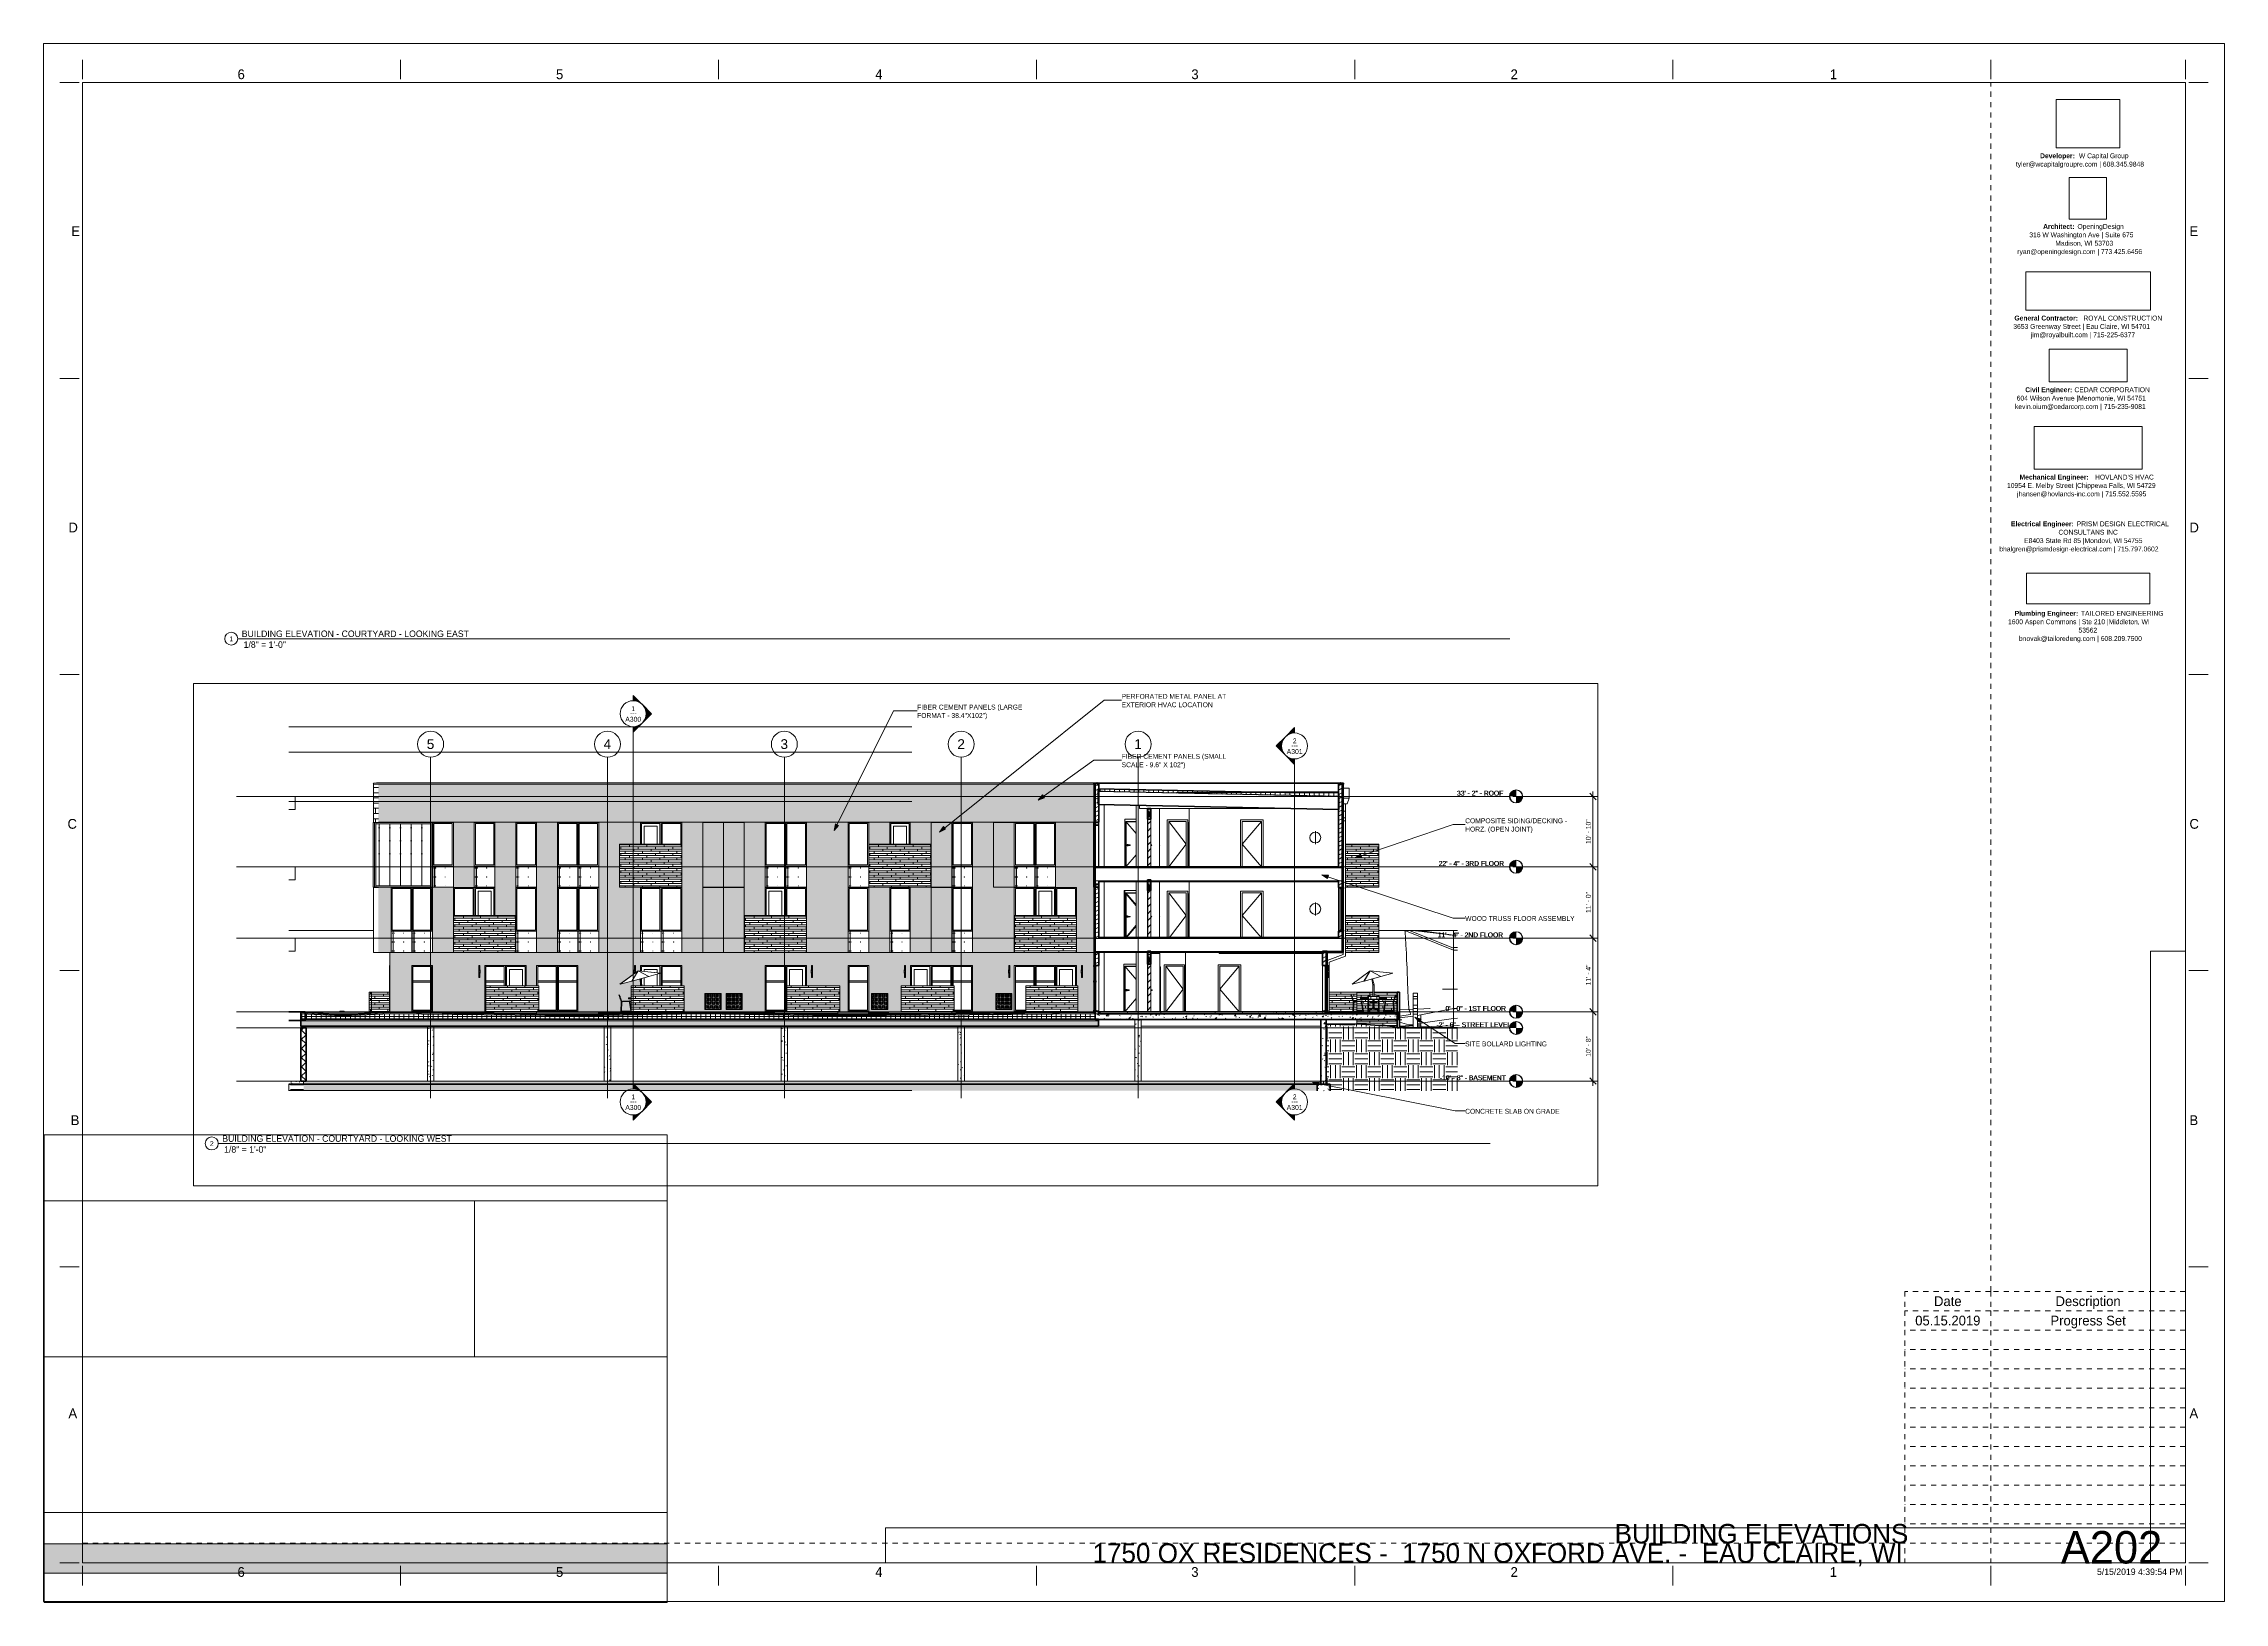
# Paper-space layout 'Layout1' of a CAD drawing. Header units: inches. Extents: x 0 to 42, y 0 to 30.
# The model-space entities are those that its viewports show. They can reach past a viewport. Long polylines and large blocks are cut down to what shows.
import ezdxf

# ---------------------------------------------------------------- set-up
doc = ezdxf.new("R2010")
doc.units = ezdxf.units.IN
doc.header["$MEASUREMENT"] = 0
for name, pattern in [('Aligning Line 1_8_', [0.25, 0.125, -0.125]), ('Dash 1_16_', [0.125, 0.0625, -0.0625]), ('Dot 1_32_', [0.03125, 0, -0.03125]), ('Grid Line 1_2_', [0.875, 0.5, -0.125, 0.125, -0.125]), ('Hidden 1_8_', [0.1875, 0.125, -0.0625])]:
    doc.linetypes.add(name, pattern=pattern)
for name, color, linetype, lineweight in [('0-2', 191, 'Continuous', 5), ('0-4', 165, 'Continuous', 5), ('0-5', 10, 'Continuous', 13), ('0-6', 90, 'Continuous', 5), ('0-7', 253, 'Continuous', 13), ('A-ANNO-DIMS', 211, 'Continuous', 9), ('A-ANNO-DIMS-96', 211, 'Continuous', 9), ('A-CLNG', 13, 'Continuous', 13), ('A-CLNG-1', 13, 'Continuous', 50), ('A-CLNG-PATT-1', 13, 'Continuous', 9), ('A-DETL', 90, 'Continuous', 9), ('A-DETL-HDLN-1', 7, 'Hidden 1_8_', 9), ('A-DOOR-1', 7, 'Dash 1_16_', 9), ('A-DOOR-2', 7, 'Continuous', 9), ('A-DOOR-3', 31, 'Continuous', 9), ('A-DOOR-FRAM-1', 7, 'Continuous', 9), ('A-DOOR-FRAM-2', 50, 'Continuous', 20), ('A-FLOR', 192, 'Continuous', 13), ('A-FLOR-1', 9, 'Continuous', 50), ('A-FLOR-2', 253, 'Continuous', 13), ('A-FLOR-3', 192, 'Continuous', 50), ('A-FLOR-LEVL', 51, 'Continuous', 9), ('A-FLOR-LEVL-1', 51, 'Grid Line 1_2_', 9), ('A-FLOR-LEVL-2', 254, 'Continuous', 9), ('A-FLOR-LEVL-3', 147, 'Continuous', 9), ('A-FLOR-MCUT', 51, 'Continuous', 13), ('A-FLOR-PATT-1', 8, 'Continuous', 9), ('A-GENM', 5, 'Continuous', 9), ('A-GLAZ', 151, 'Continuous', 13), ('A-GLAZ-1', 151, 'Continuous', 9), ('A-GLAZ-2', 151, 'Continuous', 50), ('A-GLAZ-CWMG', 51, 'Continuous', 9), ('A-GLAZ-CWMG-1', 51, 'Continuous', 50), ('A-ROOF', 132, 'Continuous', 13), ('A-ROOF-1', 132, 'Continuous', 50), ('A-ROOF-PATT-1', 132, 'Continuous', 9), ('A-WALL', 113, 'Continuous', 13), ('A-WALL-1', 10, 'Continuous', 13), ('A-WALL-2', 113, 'Continuous', 50), ('A-WALL-PATT-1', 53, 'Continuous', 9), ('A-WALL-PATT-2', 7, 'Continuous', 9), ('A-WALL-PATT-3', 111, 'Continuous', 9), ('C-BLDG-PADS-1', 55, 'Continuous', 9), ('C-BLDG-PADS-2', 10, 'Continuous', 13), ('C-TOPO', 7, 'Continuous', 9), ('C-TOPO-1', 250, 'Continuous', 50), ('E-LITE-EQPM', 33, 'Continuous', 9), ('E-LITE-EQPM-1', 53, 'Continuous', 9), ('G-ANNO-SCHD', 231, 'Continuous', 9), ('G-ANNO-SYMB', 111, 'Aligning Line 1_8_', 9), ('G-ANNO-SYMB-1', 254, 'Aligning Line 1_8_', 9), ('G-ANNO-SYMB-2', 147, 'Aligning Line 1_8_', 9), ('G-ANNO-SYMB-3', 111, 'Continuous', 9), ('G-ANNO-TEXT', 231, 'Continuous', 9), ('G-ANNO-TTLB', 6, 'Continuous', 9), ('G-ANNO-TTLB-MEDM', 33, 'Continuous', 20), ('G-IMPT', 8, 'Continuous', 9), ('I-WALL-1', 10, 'Continuous', 13), ('I-WALL-2', 250, 'Continuous', 50), ('L-SITE', 91, 'Continuous', 9), ('M-EQPM', 50, 'Continuous', 9), ('S-COLS', 52, 'Continuous', 9), ('S-FNDN', 32, 'Continuous', 13), ('S-FNDN-2', 32, 'Continuous', 50), ('S-FNDN-3', 32, 'Continuous', 9), ('S-GRID-1', 1, 'Grid Line 1_2_', 9), ('S-GRID-IDEN', 1, 'Continuous', 9)]:
    doc.layers.add(name, color=color, linetype=linetype, lineweight=lineweight)
doc.layers.add('G-ANNO-NPLT', color=191, linetype='Continuous', plot=False)
doc.styles.add('Arial', font='arial.ttf', dxfattribs={"height": 9})
doc.styles.add('Arial_1', font='arial.ttf', dxfattribs={"height": 18})
doc.styles.add('Century Gothic', font='ufonts.com_century-gothic.ttf', dxfattribs={"height": 9})
doc.styles.add('Century Gothic_1', font='ufonts.com_century-gothic.ttf', dxfattribs={"height": 0.1875})
doc.styles.add('Century Gothic_2', font='ufonts.com_century-gothic.ttf', dxfattribs={"height": 0.09375})
doc.styles.add('Century Gothic_3', font='ufonts.com_century-gothic.ttf', dxfattribs={"height": 0.125})
doc.styles.add('Century Gothic_4', font='ufonts.com_century-gothic.ttf', dxfattribs={"height": 0.625})
doc.styles.add('Century Gothic_5', font='ufonts.com_century-gothic.ttf', dxfattribs={"height": 0.375})
doc.styles.add('Century Gothic_B', font='GOTHICB.TTF', dxfattribs={"height": 0.09375})
doc.dimstyles.new('OD__1_8__Tol__', dxfattribs={"dimscale": 12, "dimtxt": 9.397514, "dimasz": 1, "dimexe": 0.75, "dimexo": 0.5, "dimgap": 0.125, "dimtad": 1, "dimdec": 3, "dimrnd": 0.125, "dimzin": 3, "dimdsep": 46, "dimlunit": 4, "dimtxsty": 'Century Gothic', "dimblk1": 'OBLIQUE', "dimblk2": 'OBLIQUE', "dimsah": 1, "dimcen": 0.09, "dimdle": 0.75, "dimazin": 0, "dimtfac": 1, "dimtdec": 4, "dimtix": 1, "dimtmove": 0, "dimatfit": 3, "dimfxl": 1, "dimtvp": 1, "dimtfill": 1, "dimfrac": 2, "dimtolj": 1, "dimtzin": 0, "dimarcsym": 2})
picture_1 = doc.add_image_def('image1.jpg', size_in_pixel=(336, 83))
picture_2 = doc.add_image_def('image2.jpg', size_in_pixel=(278, 110))
picture_3 = doc.add_image_def('image3.jpg', size_in_pixel=(302, 126))
picture_4 = doc.add_image_def('image4.jpg', size_in_pixel=(261, 80))
picture_5 = doc.add_image_def('image5.jpg', size_in_pixel=(344, 261))
picture_6 = doc.add_image_def('image6.jpg', size_in_pixel=(547, 610))
picture_7 = doc.add_image_def('image7.jpg', size_in_pixel=(95, 1663))
picture_8 = doc.add_image_def('image8.jpg', size_in_pixel=(3536, 95))
pattern_1 = [(0, (0, 0), (24, 24), [24, -24]), (0, (0, 9), (24, 24), [24, -24]), (0, (0, 18), (24, 24), [24, -24]), (90, (3, 21), (-24, 24), [24, -24]), (90, (12, 21), (-24, 24), [24, -24]), (90, (21, 21), (-24, 24), [24, -24])]
pattern_2 = [(50, (0, 0), (27.5427, -2.40992), [2.88, -31.68]), (355, (0, 0), (-5.32784, 28.88427), [2.304, -25.344]), (100.451, (2.295, -0.2), (22.21532, 26.47393), [2.448, -26.924]), (46.184, (0, 7.68), (40.98187, -6.35642), [4.32, -47.52]), (96.636, (3.415, 7.15), (35.89075, 37.4062), [3.671, -40.386]), (351.184, (0, 7.68), (35.89097, 37.4062), [3.456, -38.016]), (21, (3.84, 5.76), (22.92104, -15.46073), [2.88, -31.68]), (326, (3.84, 5.76), (9.34353, 27.84574), [2.304, -25.344]), (71.451, (5.75, 4.472), (32.26477, 12.38442), [2.448, -26.924]), (37.5, (0, 0), (0.466855, 12.782707), [1.267, -23.77, 1.267, -24.461, -25.44]), (37.5, (0, 0), (0.466855, 12.782707), [-50.765, 1.267, -24.173]), (7.5, (0, 0), (10.10159, 15.14509), [1.267, -13.402, 1.267, -23.194, -9.696]), (7.5, (0, 0), (10.10159, 15.14509), [-39.13, 1.267, -8.429]), (327.5, (-8.563, 0), (20.49916, -0.86578), [1.267, -8.333, 1.267, -28.685, -39.744]), (327.5, (-8.563, 0), (20.49916, -0.86578), [-39.552, 1.267, -38.477]), (317.5, (-12.403, 0), (22.39478, 3.84429), [1.267, -11.213, 1.267, -18.624, -28.224]), (317.5, (-12.403, 0), (22.39478, 3.84429), [-32.371, 1.267, -26.957])]
pattern_3 = [(161.57, (0.48, 0.48), (-3.83995378, -1.544e-05), [0, -27.322, 3.034, 0]), (18.43, (-0.48, 0.48), (-3.83995378, 1.544e-05), [0, -27.322, 3.034, 0]), (108.43, (0.48, 0.48), (1.919622, -9.6005246), [9.106, -21.25]), (71.57, (-0.48, 0.48), (1.919622, 9.6005246), [9.106, -21.25])]
pattern_4 = [(0, (0, 0), (30.72, 7.68), [1.267, -21.773, 1.267, -21.773, -122.88]), (0, (0, 0), (30.72, 7.68), [-46.08, 1.267, -44.813, 1.267, -21.773, -53.76]), (0, (0, 0), (30.72, 7.68), [-115.2, 1.267, -14.093, 1.267, -37.133]), (120, (11.52, 3.84), (-22.011075, 22.7643), [1.267, -21.773, 1.267, -21.773, -122.88]), (120, (11.52, 3.84), (-22.011075, 22.7643), [-46.08, 1.267, -44.813, 1.267, -21.773, -53.76]), (120, (11.52, 3.84), (-22.011075, 22.7643), [-115.2, 1.267, -14.093, 1.267, -37.133]), (240, (15.36, 19.2), (-8.708925, -30.4443), [1.267, -21.773, 1.267, -21.773, -122.88]), (240, (15.36, 19.2), (-8.708925, -30.4443), [-46.08, 1.267, -44.813, 1.267, -21.773, -53.76]), (240, (15.36, 19.2), (-8.708925, -30.4443), [-115.2, 1.267, -14.093, 1.267, -37.133])]
pattern_5 = [(45, (0, 0), (-6.36396, 6.36396), [])]
pattern_6 = [(0, (-3114.207, 0), (30.72, 7.68), [1.267, -21.773, 1.267, -21.773, -122.88]), (0, (-3114.207, 0), (30.72, 7.68), [-46.08, 1.267, -44.813, 1.267, -21.773, -53.76]), (0, (-3114.207, 0), (30.72, 7.68), [-115.2, 1.267, -14.093, 1.267, -37.133]), (120, (-3102.687, 3.84), (-22.011075, 22.7643), [1.267, -21.773, 1.267, -21.773, -122.88]), (120, (-3102.687, 3.84), (-22.011075, 22.7643), [-46.08, 1.267, -44.813, 1.267, -21.773, -53.76]), (120, (-3102.687, 3.84), (-22.011075, 22.7643), [-115.2, 1.267, -14.093, 1.267, -37.133]), (240, (-3098.847, 19.2), (-8.708925, -30.4443), [1.267, -21.773, 1.267, -21.773, -122.88]), (240, (-3098.847, 19.2), (-8.708925, -30.4443), [-46.08, 1.267, -44.813, 1.267, -21.773, -53.76]), (240, (-3098.847, 19.2), (-8.708925, -30.4443), [-115.2, 1.267, -14.093, 1.267, -37.133])]
pattern_7 = [(50, (-3114.207, 0), (27.5427, -2.40992), [2.88, -31.68]), (355, (-3114.207, 0), (-5.32784, 28.88427), [2.304, -25.344]), (100.451, (-3111.912, -0.2), (22.21532, 26.47393), [2.448, -26.924]), (46.184, (-3114.207, 7.68), (40.98187, -6.35642), [4.32, -47.52]), (96.636, (-3110.792, 7.15), (35.89075, 37.4062), [3.671, -40.386]), (351.184, (-3114.207, 7.68), (35.89097, 37.4062), [3.456, -38.016]), (21, (-3110.367, 5.76), (22.92104, -15.46073), [2.88, -31.68]), (326, (-3110.367, 5.76), (9.34353, 27.84574), [2.304, -25.344]), (71.451, (-3108.457, 4.472), (32.26477, 12.38442), [2.448, -26.924]), (37.5, (-3114.207, 0), (0.466855, 12.782707), [1.267, -23.77, 1.267, -24.461, -25.44]), (37.5, (-3114.207, 0), (0.466855, 12.782707), [-50.765, 1.267, -24.173]), (7.5, (-3114.207, 0), (10.10159, 15.14509), [1.267, -13.402, 1.267, -23.194, -9.696]), (7.5, (-3114.207, 0), (10.10159, 15.14509), [-39.13, 1.267, -8.429]), (327.5, (-3122.77, 0), (20.49916, -0.86578), [1.267, -8.333, 1.267, -28.685, -39.744]), (327.5, (-3122.77, 0), (20.49916, -0.86578), [-39.552, 1.267, -38.477]), (317.5, (-3126.61, 0), (22.39478, 3.84429), [1.267, -11.213, 1.267, -18.624, -28.224]), (317.5, (-3126.61, 0), (22.39478, 3.84429), [-32.371, 1.267, -26.957])]
pattern_8 = [(0, (-3114.207, 0), (0, 4.798), []), (315, (-3114.207, 0), (4.7984266, 0), [6.786, -6.786]), (45, (-3114.207, 0), (4.7984266, 0), [6.786, -6.786])]
pattern_9 = [(216.87, (-3107.81, 15.994), (47.9809429, 31.9870857), [7.997, -71.971]), (206.565, (-3098.213, 11.196), (-15.993714, -15.994133), [17.881, -17.881]), (198.435, (-3098.213, 3.199), (-31.9867405, -15.99388), [10.115, -40.461])]
pattern_10 = [(0, (293.27, 112.3), (-38.4, 120.375), [0.392, -38.007]), (0, (293.27, 112.7), (-38.4, 120.375), [0.392, -38.007]), (0, (293.27, 128.66), (-38.4, 120.375), [0.392, -38.007]), (0, (293.27, 129.05), (-38.4, 120.375), [0.392, -38.007]), (0, (293.27, 145.02), (-38.4, 120.375), [0.392, -38.007]), (0, (293.27, 145.41), (-38.4, 120.375), [0.392, -38.007]), (0, (293.27, 161.38), (-38.4, 120.375), [0.392, -38.007]), (0, (293.27, 161.77), (-38.4, 120.375), [0.392, -38.007]), (0, (293.27, 177.73), (-38.4, 120.375), [0.392, -38.007]), (0, (293.27, 178.12), (-38.4, 120.375), [0.392, -38.007]), (0, (293.27, 194.09), (-38.4, 120.375), [0.392, -38.007]), (0, (293.27, 194.48), (-38.4, 120.375), [0.392, -38.007]), (0, (293.27, 210.45), (-38.4, 120.375), [0.392, -38.007]), (0, (293.27, 210.84), (-38.4, 120.375), [0.392, -38.007]), (0, (293.27, 226.8), (-38.4, 120.375), [0.392, -38.007]), (0, (293.27, 227.2), (-38.4, 120.375), [0.392, -38.007]), (0, (310.72, 112.3), (-38.4, 120.375), [0.392, -38.007]), (0, (310.72, 112.7), (-38.4, 120.375), [0.392, -38.007]), (0, (310.72, 128.66), (-38.4, 120.375), [0.392, -38.007]), (0, (310.72, 129.05), (-38.4, 120.375), [0.392, -38.007]), (0, (310.72, 145.02), (-38.4, 120.375), [0.392, -38.007]), (0, (310.72, 145.41), (-38.4, 120.375), [0.392, -38.007]), (0, (310.72, 161.38), (-38.4, 120.375), [0.392, -38.007]), (0, (310.72, 161.77), (-38.4, 120.375), [0.392, -38.007]), (0, (310.72, 177.73), (-38.4, 120.375), [0.392, -38.007]), (0, (310.72, 178.12), (-38.4, 120.375), [0.392, -38.007]), (0, (310.72, 194.09), (-38.4, 120.375), [0.392, -38.007]), (0, (310.72, 194.48), (-38.4, 120.375), [0.392, -38.007]), (0, (310.72, 210.45), (-38.4, 120.375), [0.392, -38.007]), (0, (310.72, 210.84), (-38.4, 120.375), [0.392, -38.007]), (0, (310.72, 226.8), (-38.4, 120.375), [0.392, -38.007]), (0, (310.72, 227.2), (-38.4, 120.375), [0.392, -38.007]), (0, (328.17, 112.3), (-38.4, 120.375), [0.392, -38.007]), (0, (328.17, 112.7), (-38.4, 120.375), [0.392, -38.007]), (0, (328.17, 128.66), (-38.4, 120.375), [0.392, -38.007]), (0, (328.17, 129.05), (-38.4, 120.375), [0.392, -38.007]), (0, (328.17, 145.02), (-38.4, 120.375), [0.392, -38.007]), (0, (328.17, 145.41), (-38.4, 120.375), [0.392, -38.007]), (0, (328.17, 161.38), (-38.4, 120.375), [0.392, -38.007]), (0, (328.17, 161.77), (-38.4, 120.375), [0.392, -38.007]), (0, (328.17, 177.73), (-38.4, 120.375), [0.392, -38.007]), (0, (328.17, 178.12), (-38.4, 120.375), [0.392, -38.007]), (0, (328.17, 194.09), (-38.4, 120.375), [0.392, -38.007]), (0, (328.17, 194.48), (-38.4, 120.375), [0.392, -38.007]), (0, (328.17, 210.45), (-38.4, 120.375), [0.392, -38.007]), (0, (328.17, 210.84), (-38.4, 120.375), [0.392, -38.007]), (0, (328.17, 226.8), (-38.4, 120.375), [0.392, -38.007]), (0, (328.17, 227.2), (-38.4, 120.375), [0.392, -38.007]), (90, (291.53, 109.75), (-38.4, 2e-15), [120, -0.375]), (90, (291.904, 109.75), (-38.4, 2e-15), [120, -0.375]), (90, (293.27, 112.304), (-38.4, 2e-15), [0.392, -119.982]), (90, (293.27, 128.66), (-38.4, 2e-15), [0.392, -119.982]), (90, (293.27, 145.018), (-38.4, 2e-15), [0.392, -119.982]), (90, (293.27, 161.375), (-38.4, 2e-15), [0.392, -119.982]), (90, (293.27, 177.732), (-38.4, 2e-15), [0.392, -119.982]), (90, (293.27, 194.09), (-38.4, 2e-15), [0.392, -119.982]), (90, (293.27, 210.447), (-38.4, 2e-15), [0.392, -119.982]), (90, (293.27, 226.804), (-38.4, 2e-15), [0.392, -119.982]), (90, (293.663, 112.304), (-38.4, 2e-15), [0.392, -119.982]), (90, (293.663, 128.66), (-38.4, 2e-15), [0.392, -119.982]), (90, (293.663, 145.018), (-38.4, 2e-15), [0.392, -119.982]), (90, (293.663, 161.375), (-38.4, 2e-15), [0.392, -119.982]), (90, (293.663, 177.732), (-38.4, 2e-15), [0.392, -119.982]), (90, (293.663, 194.09), (-38.4, 2e-15), [0.392, -119.982]), (90, (293.663, 210.447), (-38.4, 2e-15), [0.392, -119.982]), (90, (293.663, 226.804), (-38.4, 2e-15), [0.392, -119.982]), (90, (310.72, 112.304), (-38.4, 2e-15), [0.392, -119.982]), (90, (310.72, 128.66), (-38.4, 2e-15), [0.392, -119.982]), (90, (310.72, 145.018), (-38.4, 2e-15), [0.392, -119.982]), (90, (310.72, 161.375), (-38.4, 2e-15), [0.392, -119.982]), (90, (310.72, 177.732), (-38.4, 2e-15), [0.392, -119.982]), (90, (310.72, 194.09), (-38.4, 2e-15), [0.392, -119.982]), (90, (310.72, 210.447), (-38.4, 2e-15), [0.392, -119.982]), (90, (310.72, 226.804), (-38.4, 2e-15), [0.392, -119.982]), (90, (311.113, 112.304), (-38.4, 2e-15), [0.392, -119.982]), (90, (311.113, 128.66), (-38.4, 2e-15), [0.392, -119.982]), (90, (311.113, 145.018), (-38.4, 2e-15), [0.392, -119.982]), (90, (311.113, 161.375), (-38.4, 2e-15), [0.392, -119.982]), (90, (311.113, 177.732), (-38.4, 2e-15), [0.392, -119.982]), (90, (311.113, 194.09), (-38.4, 2e-15), [0.392, -119.982]), (90, (311.113, 210.447), (-38.4, 2e-15), [0.392, -119.982]), (90, (311.113, 226.804), (-38.4, 2e-15), [0.392, -119.982]), (90, (328.17, 112.304), (-38.4, 2e-15), [0.392, -119.982]), (90, (328.17, 128.66), (-38.4, 2e-15), [0.392, -119.982]), (90, (328.17, 145.018), (-38.4, 2e-15), [0.392, -119.982]), (90, (328.17, 161.375), (-38.4, 2e-15), [0.392, -119.982]), (90, (328.17, 177.732), (-38.4, 2e-15), [0.392, -119.982]), (90, (328.17, 194.09), (-38.4, 2e-15), [0.392, -119.982]), (90, (328.17, 210.447), (-38.4, 2e-15), [0.392, -119.982]), (90, (328.17, 226.804), (-38.4, 2e-15), [0.392, -119.982]), (90, (328.563, 112.304), (-38.4, 2e-15), [0.392, -119.982]), (90, (328.563, 128.66), (-38.4, 2e-15), [0.392, -119.982]), (90, (328.563, 145.018), (-38.4, 2e-15), [0.392, -119.982]), (90, (328.563, 161.375), (-38.4, 2e-15), [0.392, -119.982]), (90, (328.563, 177.732), (-38.4, 2e-15), [0.392, -119.982]), (90, (328.563, 194.09), (-38.4, 2e-15), [0.392, -119.982]), (90, (328.563, 210.447), (-38.4, 2e-15), [0.392, -119.982]), (90, (328.563, 226.804), (-38.4, 2e-15), [0.392, -119.982]), (180, (329.93, 109.38), (-38.4, 120.375), [38.025, -0.375]), (180, (329.93, 109.75), (-38.4, 120.375), [38.025, -0.375])]
pattern_11 = [(0, (305.58, 140.604), (-120, 76.8), [0.392, -119.607]), (0, (305.58, 140.996), (-120, 76.8), [0.392, -119.607]), (0, (305.58, 150.204), (-120, 76.8), [0.392, -119.607]), (0, (305.58, 150.596), (-120, 76.8), [0.392, -119.607]), (0, (305.58, 159.804), (-120, 76.8), [0.392, -119.607]), (0, (305.58, 160.196), (-120, 76.8), [0.392, -119.607]), (0, (305.58, 169.404), (-120, 76.8), [0.392, -119.607]), (0, (305.58, 169.796), (-120, 76.8), [0.392, -119.607]), (0, (305.58, 179.004), (-120, 76.8), [0.392, -119.607]), (0, (305.58, 179.396), (-120, 76.8), [0.392, -119.607]), (0, (305.58, 188.604), (-120, 76.8), [0.392, -119.607]), (0, (305.58, 188.996), (-120, 76.8), [0.392, -119.607]), (0, (305.58, 198.204), (-120, 76.8), [0.392, -119.607]), (0, (305.58, 198.596), (-120, 76.8), [0.392, -119.607]), (0, (305.58, 207.804), (-120, 76.8), [0.392, -119.607]), (0, (305.58, 208.196), (-120, 76.8), [0.392, -119.607]), (0, (325.58, 140.604), (-120, 76.8), [0.392, -119.607]), (0, (325.58, 140.996), (-120, 76.8), [0.392, -119.607]), (0, (325.58, 150.204), (-120, 76.8), [0.392, -119.607]), (0, (325.58, 150.596), (-120, 76.8), [0.392, -119.607]), (0, (325.58, 159.804), (-120, 76.8), [0.392, -119.607]), (0, (325.58, 160.196), (-120, 76.8), [0.392, -119.607]), (0, (325.58, 169.404), (-120, 76.8), [0.392, -119.607]), (0, (325.58, 169.796), (-120, 76.8), [0.392, -119.607]), (0, (325.58, 179.004), (-120, 76.8), [0.392, -119.607]), (0, (325.58, 179.396), (-120, 76.8), [0.392, -119.607]), (0, (325.58, 188.604), (-120, 76.8), [0.392, -119.607]), (0, (325.58, 188.996), (-120, 76.8), [0.392, -119.607]), (0, (325.58, 198.204), (-120, 76.8), [0.392, -119.607]), (0, (325.58, 198.596), (-120, 76.8), [0.392, -119.607]), (0, (325.58, 207.804), (-120, 76.8), [0.392, -119.607]), (0, (325.58, 208.196), (-120, 76.8), [0.392, -119.607]), (0, (345.58, 140.604), (-120, 76.8), [0.392, -119.607]), (0, (345.58, 140.996), (-120, 76.8), [0.392, -119.607]), (0, (345.58, 150.204), (-120, 76.8), [0.392, -119.607]), (0, (345.58, 150.596), (-120, 76.8), [0.392, -119.607]), (0, (345.58, 159.804), (-120, 76.8), [0.392, -119.607]), (0, (345.58, 160.196), (-120, 76.8), [0.392, -119.607]), (0, (345.58, 169.404), (-120, 76.8), [0.392, -119.607]), (0, (345.58, 169.796), (-120, 76.8), [0.392, -119.607]), (0, (345.58, 179.004), (-120, 76.8), [0.392, -119.607]), (0, (345.58, 179.396), (-120, 76.8), [0.392, -119.607]), (0, (345.58, 188.604), (-120, 76.8), [0.392, -119.607]), (0, (345.58, 188.996), (-120, 76.8), [0.392, -119.607]), (0, (345.58, 198.204), (-120, 76.8), [0.392, -119.607]), (0, (345.58, 198.596), (-120, 76.8), [0.392, -119.607]), (0, (345.58, 207.804), (-120, 76.8), [0.392, -119.607]), (0, (345.58, 208.196), (-120, 76.8), [0.392, -119.607]), (0, (365.58, 140.604), (-120, 76.8), [0.392, -119.607]), (0, (365.58, 140.996), (-120, 76.8), [0.392, -119.607]), (0, (365.58, 150.204), (-120, 76.8), [0.392, -119.607]), (0, (365.58, 150.596), (-120, 76.8), [0.392, -119.607]), (0, (365.58, 159.804), (-120, 76.8), [0.392, -119.607]), (0, (365.58, 160.196), (-120, 76.8), [0.392, -119.607]), (0, (365.58, 169.404), (-120, 76.8), [0.392, -119.607]), (0, (365.58, 169.796), (-120, 76.8), [0.392, -119.607]), (0, (365.58, 179.004), (-120, 76.8), [0.392, -119.607]), (0, (365.58, 179.396), (-120, 76.8), [0.392, -119.607]), (0, (365.58, 188.604), (-120, 76.8), [0.392, -119.607]), (0, (365.58, 188.996), (-120, 76.8), [0.392, -119.607]), (0, (365.58, 198.204), (-120, 76.8), [0.392, -119.607]), (0, (365.58, 198.596), (-120, 76.8), [0.392, -119.607]), (0, (365.58, 207.804), (-120, 76.8), [0.392, -119.607]), (0, (365.58, 208.196), (-120, 76.8), [0.392, -119.607]), (0, (385.58, 140.604), (-120, 76.8), [0.392, -119.607]), (0, (385.58, 140.996), (-120, 76.8), [0.392, -119.607]), (0, (385.58, 150.204), (-120, 76.8), [0.392, -119.607]), (0, (385.58, 150.596), (-120, 76.8), [0.392, -119.607]), (0, (385.58, 159.804), (-120, 76.8), [0.392, -119.607]), (0, (385.58, 160.196), (-120, 76.8), [0.392, -119.607]), (0, (385.58, 169.404), (-120, 76.8), [0.392, -119.607]), (0, (385.58, 169.796), (-120, 76.8), [0.392, -119.607]), (0, (385.58, 179.004), (-120, 76.8), [0.392, -119.607]), (0, (385.58, 179.396), (-120, 76.8), [0.392, -119.607]), (0, (385.58, 188.604), (-120, 76.8), [0.392, -119.607]), (0, (385.58, 188.996), (-120, 76.8), [0.392, -119.607]), (0, (385.58, 198.204), (-120, 76.8), [0.392, -119.607]), (0, (385.58, 198.596), (-120, 76.8), [0.392, -119.607]), (0, (385.58, 207.804), (-120, 76.8), [0.392, -119.607]), (0, (385.58, 208.196), (-120, 76.8), [0.392, -119.607]), (0, (405.58, 140.604), (-120, 76.8), [0.392, -119.607]), (0, (405.58, 140.996), (-120, 76.8), [0.392, -119.607]), (0, (405.58, 150.204), (-120, 76.8), [0.392, -119.607]), (0, (405.58, 150.596), (-120, 76.8), [0.392, -119.607]), (0, (405.58, 159.804), (-120, 76.8), [0.392, -119.607]), (0, (405.58, 160.196), (-120, 76.8), [0.392, -119.607]), (0, (405.58, 169.404), (-120, 76.8), [0.392, -119.607]), (0, (405.58, 169.796), (-120, 76.8), [0.392, -119.607]), (0, (405.58, 179.004), (-120, 76.8), [0.392, -119.607]), (0, (405.58, 179.396), (-120, 76.8), [0.392, -119.607]), (0, (405.58, 188.604), (-120, 76.8), [0.392, -119.607]), (0, (405.58, 188.996), (-120, 76.8), [0.392, -119.607]), (0, (405.58, 198.204), (-120, 76.8), [0.392, -119.607]), (0, (405.58, 198.596), (-120, 76.8), [0.392, -119.607]), (0, (405.58, 207.804), (-120, 76.8), [0.392, -119.607]), (0, (405.58, 208.196), (-120, 76.8), [0.392, -119.607]), (90, (299.13, 155.2), (-120, 7e-15), [9.6, -67.2]), (90, (305.58, 140.6), (-120, 7e-15), [0.392, -76.407]), (90, (305.58, 150.2), (-120, 7e-15), [0.392, -76.407]), (90, (305.58, 159.8), (-120, 7e-15), [0.392, -76.407]), (90, (305.58, 169.4), (-120, 7e-15), [0.392, -76.407]), (90, (305.58, 179), (-120, 7e-15), [0.392, -76.407]), (90, (305.58, 188.6), (-120, 7e-15), [0.392, -76.407]), (90, (305.58, 198.2), (-120, 7e-15), [0.392, -76.407]), (90, (305.58, 207.8), (-120, 7e-15), [0.392, -76.407]), (90, (305.97, 140.6), (-120, 7e-15), [0.392, -76.407]), (90, (305.97, 150.2), (-120, 7e-15), [0.392, -76.407]), (90, (305.97, 159.8), (-120, 7e-15), [0.392, -76.407]), (90, (305.97, 169.4), (-120, 7e-15), [0.392, -76.407]), (90, (305.97, 179), (-120, 7e-15), [0.392, -76.407]), (90, (305.97, 188.6), (-120, 7e-15), [0.392, -76.407]), (90, (305.97, 198.2), (-120, 7e-15), [0.392, -76.407]), (90, (305.97, 207.8), (-120, 7e-15), [0.392, -76.407]), (90, (315.28, 174.4), (-120, 7e-15), [9.6, -67.2]), (90, (315.28, 203.2), (-120, 7e-15), [9.6, -67.2]), (90, (325.58, 140.6), (-120, 7e-15), [0.392, -76.407]), (90, (325.58, 150.2), (-120, 7e-15), [0.392, -76.407]), (90, (325.58, 159.8), (-120, 7e-15), [0.392, -76.407]), (90, (325.58, 169.4), (-120, 7e-15), [0.392, -76.407]), (90, (325.58, 179), (-120, 7e-15), [0.392, -76.407]), (90, (325.58, 188.6), (-120, 7e-15), [0.392, -76.407]), (90, (325.58, 198.2), (-120, 7e-15), [0.392, -76.407]), (90, (325.58, 207.8), (-120, 7e-15), [0.392, -76.407]), (90, (325.97, 140.6), (-120, 7e-15), [0.392, -76.407]), (90, (325.97, 150.2), (-120, 7e-15), [0.392, -76.407]), (90, (325.97, 159.8), (-120, 7e-15), [0.392, -76.407]), (90, (325.97, 169.4), (-120, 7e-15), [0.392, -76.407]), (90, (325.97, 179), (-120, 7e-15), [0.392, -76.407]), (90, (325.97, 188.6), (-120, 7e-15), [0.392, -76.407]), (90, (325.97, 198.2), (-120, 7e-15), [0.392, -76.407]), (90, (325.97, 207.8), (-120, 7e-15), [0.392, -76.407]), (90, (345.58, 140.6), (-120, 7e-15), [0.392, -76.407]), (90, (345.58, 150.2), (-120, 7e-15), [0.392, -76.407]), (90, (345.58, 159.8), (-120, 7e-15), [0.392, -76.407]), (90, (345.58, 169.4), (-120, 7e-15), [0.392, -76.407]), (90, (345.58, 179), (-120, 7e-15), [0.392, -76.407]), (90, (345.58, 188.6), (-120, 7e-15), [0.392, -76.407]), (90, (345.58, 198.2), (-120, 7e-15), [0.392, -76.407]), (90, (345.58, 207.8), (-120, 7e-15), [0.392, -76.407]), (90, (345.97, 140.6), (-120, 7e-15), [0.392, -76.407]), (90, (345.97, 150.2), (-120, 7e-15), [0.392, -76.407]), (90, (345.97, 159.8), (-120, 7e-15), [0.392, -76.407]), (90, (345.97, 169.4), (-120, 7e-15), [0.392, -76.407]), (90, (345.97, 179), (-120, 7e-15), [0.392, -76.407]), (90, (345.97, 188.6), (-120, 7e-15), [0.392, -76.407]), (90, (345.97, 198.2), (-120, 7e-15), [0.392, -76.407]), (90, (345.97, 207.8), (-120, 7e-15), [0.392, -76.407]), (90, (355.83, 145.6), (-120, 7e-15), [9.6, -67.2]), (90, (355.83, 184), (-120, 7e-15), [9.6, -67.2]), (90, (365.58, 140.6), (-120, 7e-15), [0.392, -76.407]), (90, (365.58, 150.2), (-120, 7e-15), [0.392, -76.407]), (90, (365.58, 159.8), (-120, 7e-15), [0.392, -76.407]), (90, (365.58, 169.4), (-120, 7e-15), [0.392, -76.407]), (90, (365.58, 179), (-120, 7e-15), [0.392, -76.407]), (90, (365.58, 188.6), (-120, 7e-15), [0.392, -76.407]), (90, (365.58, 198.2), (-120, 7e-15), [0.392, -76.407]), (90, (365.58, 207.8), (-120, 7e-15), [0.392, -76.407]), (90, (365.97, 140.6), (-120, 7e-15), [0.392, -76.407]), (90, (365.97, 150.2), (-120, 7e-15), [0.392, -76.407]), (90, (365.97, 159.8), (-120, 7e-15), [0.392, -76.407]), (90, (365.97, 169.4), (-120, 7e-15), [0.392, -76.407]), (90, (365.97, 179), (-120, 7e-15), [0.392, -76.407]), (90, (365.97, 188.6), (-120, 7e-15), [0.392, -76.407]), (90, (365.97, 198.2), (-120, 7e-15), [0.392, -76.407]), (90, (365.97, 207.8), (-120, 7e-15), [0.392, -76.407]), (90, (376.66, 164.8), (-120, 7e-15), [9.6, -67.2]), (90, (385.58, 140.6), (-120, 7e-15), [0.392, -76.407]), (90, (385.58, 150.2), (-120, 7e-15), [0.392, -76.407]), (90, (385.58, 159.8), (-120, 7e-15), [0.392, -76.407]), (90, (385.58, 169.4), (-120, 7e-15), [0.392, -76.407]), (90, (385.58, 179), (-120, 7e-15), [0.392, -76.407]), (90, (385.58, 188.6), (-120, 7e-15), [0.392, -76.407]), (90, (385.58, 198.2), (-120, 7e-15), [0.392, -76.407]), (90, (385.58, 207.8), (-120, 7e-15), [0.392, -76.407]), (90, (385.97, 140.6), (-120, 7e-15), [0.392, -76.407]), (90, (385.97, 150.2), (-120, 7e-15), [0.392, -76.407]), (90, (385.97, 159.8), (-120, 7e-15), [0.392, -76.407]), (90, (385.97, 169.4), (-120, 7e-15), [0.392, -76.407]), (90, (385.97, 179), (-120, 7e-15), [0.392, -76.407]), (90, (385.97, 188.6), (-120, 7e-15), [0.392, -76.407]), (90, (385.97, 198.2), (-120, 7e-15), [0.392, -76.407]), (90, (385.97, 207.8), (-120, 7e-15), [0.392, -76.407]), (90, (397.33, 136), (-120, 7e-15), [9.6, -67.2]), (90, (397.33, 193.6), (-120, 7e-15), [9.6, -67.2]), (90, (405.58, 140.6), (-120, 7e-15), [0.392, -76.407]), (90, (405.58, 150.2), (-120, 7e-15), [0.392, -76.407]), (90, (405.58, 159.8), (-120, 7e-15), [0.392, -76.407]), (90, (405.58, 169.4), (-120, 7e-15), [0.392, -76.407]), (90, (405.58, 179), (-120, 7e-15), [0.392, -76.407]), (90, (405.58, 188.6), (-120, 7e-15), [0.392, -76.407]), (90, (405.58, 198.2), (-120, 7e-15), [0.392, -76.407]), (90, (405.58, 207.8), (-120, 7e-15), [0.392, -76.407]), (90, (405.97, 140.6), (-120, 7e-15), [0.392, -76.407]), (90, (405.97, 150.2), (-120, 7e-15), [0.392, -76.407]), (90, (405.97, 159.8), (-120, 7e-15), [0.392, -76.407]), (90, (405.97, 169.4), (-120, 7e-15), [0.392, -76.407]), (90, (405.97, 179), (-120, 7e-15), [0.392, -76.407]), (90, (405.97, 188.6), (-120, 7e-15), [0.392, -76.407]), (90, (405.97, 198.2), (-120, 7e-15), [0.392, -76.407]), (90, (405.97, 207.8), (-120, 7e-15), [0.392, -76.407]), (180, (410.28, 136), (-120, 76.8), [120, 0, 0, 0]), (180, (410.28, 145.6), (-120, 76.8), [120, 0, 0, 0]), (180, (410.28, 155.2), (-120, 76.8), [120, 0, 0, 0]), (180, (410.28, 164.8), (-120, 76.8), [120, 0, 0, 0]), (180, (410.28, 174.4), (-120, 76.8), [120, 0, 0, 0]), (180, (410.28, 184), (-120, 76.8), [120, 0, 0, 0]), (180, (410.28, 193.6), (-120, 76.8), [120, 0, 0, 0]), (180, (410.28, 203.2), (-120, 76.8), [120, 0, 0, 0])]
pattern_12 = [(0, (-3114.207, 0), (0, 9), []), (90, (-3114.207, 0), (-9, 6e-16), [])]
pattern_13 = [(0, (-3114.20715, -4.251), (15.36, 0.067), [1.267, -10.253, 1.267, -10.253, -61.44]), (0, (-3114.20715, -4.251), (15.36, 0.067), [-23.04, 1.267, -21.773, 1.267, -10.253, -26.88]), (0, (-3114.20715, -4.251), (15.36, 0.067), [-57.6, 1.267, -6.413, 1.267, -17.933]), (178.273, (-3108.44715, -4.218), (-11.0060386766, 0.1977818227), [0.634, -5.129, 0.634, -5.129, -30.734]), (178.273, (-3108.44715, -4.218), (-11.0060386766, 0.1977818227), [-11.525, 0.634, -10.891, 0.634, -5.129, -13.446]), (178.273, (-3108.44715, -4.218), (-11.0060386766, 0.1977818227), [-28.813, 0.634, -3.208, 0.634, -8.97]), (181.727, (-3106.52715, -4.084), (-4.3539811594, -0.26533764), [0.634, -5.129, 0.634, -5.129, -30.734]), (181.727, (-3106.52715, -4.084), (-4.3539811594, -0.26533764), [-11.525, 0.634, -10.891, 0.634, -5.129, -13.446]), (181.727, (-3106.52715, -4.084), (-4.3539811594, -0.26533764), [-28.813, 0.634, -3.208, 0.634, -8.97])]
pattern_14 = [(0, (-1052.283, 0.8), (0, 4), []), (90, (-1052.283, 0.8), (-8, 8), [4, -28]), (90, (-1036.283, 4.8), (-8, 8), [4, -28])]
pattern_15 = [(0, (140.617, 136.8), (0, 4), []), (90, (140.617, 136.8), (-8, 8), [4, -28]), (90, (156.617, 140.8), (-8, 8), [4, -28])]
pattern_16 = [(0, (-358.583, 136.8), (0, 4), []), (90, (-358.583, 136.8), (-8, 8), [4, -28]), (90, (-342.583, 140.8), (-8, 8), [4, -28])]
pattern_17 = [(0, (-896.371, 136.8), (0, 4), []), (90, (-896.371, 136.8), (-8, 8), [4, -28]), (90, (-880.371, 140.8), (-8, 8), [4, -28])]
pattern_18 = [(0, (-128.558, 268.8), (0, 4), []), (90, (-128.558, 268.8), (-8, 8), [4, -28]), (90, (-112.558, 272.8), (-8, 8), [4, -28])]
pattern_19 = [(0, (-589.358, 268.8), (0, 4), []), (90, (-589.358, 268.8), (-8, 8), [4, -28]), (90, (-573.358, 272.8), (-8, 8), [4, -28])]
pattern_20 = [(0, (-186.158, 0.8), (0, 4), []), (90, (-186.158, 0.8), (-8, 8), [4, -28]), (90, (-170.158, 4.8), (-8, 8), [4, -28])]
pattern_21 = [(0, (-474.158, 0.8), (0, 4), []), (90, (-474.158, 0.8), (-8, 8), [4, -28]), (90, (-458.158, 4.8), (-8, 8), [4, -28])]
pattern_22 = [(0, (-742.958, 0.8), (0, 4), []), (90, (-742.958, 0.8), (-8, 8), [4, -28]), (90, (-726.958, 4.8), (-8, 8), [4, -28])]
pattern_23 = [(0, (25.042, 0.8), (0, 4), []), (90, (25.042, 0.8), (-8, 8), [4, -28]), (90, (41.042, 4.8), (-8, 8), [4, -28])]

# ---------------------------------------------------------------- blocks, each defined once
blk = doc.blocks.new('OD Title Block - 30x42 - CDs - one-598439-BUILDING ELEVATIONS')
at = {"layer": 'G-ANNO-TTLB'}
for p, q in [((-0.01, 30.014), (41.99, 30.014)), ((-0.01, 0.014), (-0.01, 30.014)), ((41.99, 0.014), (41.99, 30.014)), ((-0.01, 0.014), (41.99, 0.014))]:
    blk.add_line(p, q, dxfattribs=at)
at = {"layer": 'G-ANNO-TTLB', "linetype": 'Dot 1_32_', "lineweight": 13}
for p, q in [((37.49, 5.989), (37.49, 29.264)), ((0.74, 1.137), (35.905, 1.137))]:
    blk.add_line(p, q, dxfattribs=at)
at = {"layer": 'G-ANNO-TTLB-MEDM'}
for p, q in [((0.74, 29.326), (0.74, 29.701)), ((6.865, 29.326), (6.865, 29.701)), ((12.99, 29.326), (12.99, 29.701)), ((19.115, 29.326), (19.115, 29.701)), ((25.24, 29.326), (25.24, 29.701)), ((31.365, 29.326), (31.365, 29.701)), ((37.49, 29.326), (37.49, 29.701)), ((41.24, 29.326), (41.24, 29.701)), ((0.677, 29.264), (0.302, 29.264)), ((0.74, 29.264), (41.24, 29.264)), ((0.74, 29.264), (0.74, 0.764)), ((41.24, 29.264), (41.24, 0.764)), ((41.302, 29.264), (41.677, 29.264)), ((0.677, 23.564), (0.302, 23.564)), ((41.302, 23.564), (41.677, 23.564)), ((0.677, 17.864), (0.302, 17.864)), ((41.302, 17.864), (41.677, 17.864)), ((0.677, 12.164), (0.302, 12.164)), ((41.302, 12.164), (41.677, 12.164)), ((0.677, 6.464), (0.302, 6.464)), ((41.302, 6.464), (41.677, 6.464)), ((0.677, 0.764), (0.302, 0.764)), ((0.74, 0.764), (41.24, 0.764)), ((0.74, 0.701), (0.74, 0.326)), ((6.865, 0.701), (6.865, 0.326)), ((12.99, 0.701), (12.99, 0.326)), ((19.115, 0.701), (19.115, 0.326)), ((25.24, 0.701), (25.24, 0.326)), ((31.365, 0.701), (31.365, 0.326)), ((37.49, 0.701), (37.49, 0.326)), ((41.24, 0.701), (41.24, 0.326)), ((41.302, 0.764), (41.677, 0.764))]:
    blk.add_line(p, q, dxfattribs=at)
at = {"layer": 'G-ANNO-TTLB', "attachment_point": 1}
for s, insert, char_height, width, style in [('6', (3.725, 29.517), 0.188, 0.17675, 'Century Gothic_1'), ('5', (9.858, 29.517), 0.188, 0.17675, 'Century Gothic_1'), ('4', (16.007, 29.517), 0.188, 0.17675, 'Century Gothic_1'), ('3', (22.094, 29.517), 0.188, 0.17675, 'Century Gothic_1'), ('2', (28.242, 29.517), 0.188, 0.17675, 'Century Gothic_1'), ('1', (34.391, 29.517), 0.188, 0.17675, 'Century Gothic_1'), ('tyler@wcapitalgroupre.com | 608.345.9848', (37.974, 27.74), 0.09375, 3.36141, 'Century Gothic_2'), ('Developer: ', (38.44, 27.901), 0.09375, 0.90584, 'Century Gothic_B'), ('W Capital Group', (39.188, 27.901), 0.09375, 1.32878, 'Century Gothic_2'), ('E', (0.523, 26.497), 0.188, 0.17044, 'Century Gothic_1'), ('Architect: ', (38.499, 26.54), 0.09375, 0.80169, 'Century Gothic_B'), ('OpeningDesign', (39.16, 26.54), 0.09375, 1.212, 'Century Gothic_2'), ('E', (41.317, 26.497), 0.188, 0.17044, 'Century Gothic_1'), ('ryan@openingdesign.com | 773.425.6456', (38.002, 26.056), 0.09375, 3.21937, 'Century Gothic_2'), ('316 W Washington Ave | Suite 675', (38.233, 26.379), 0.09375, 2.65756, 'Century Gothic_2'), ('Madison, WI 53703', (38.733, 26.217), 0.09375, 1.44556, 'Century Gothic_2'), ('General Contractor: ', (37.946, 24.776), 0.09375, 1.60969, 'Century Gothic_B'), ('3653 Greenway Street | Eau Claire, WI 54701', (37.925, 24.615), 0.09375, 3.4845, 'Century Gothic_2'), ('jim@royalbuilt.com | 715-225-6377', (38.263, 24.454), 0.09375, 2.66387, 'Century Gothic_2'), ('ROYAL CONSTRUCTION', (39.274, 24.776), 0.09375, 1.82116, 'Century Gothic_2'), ('604 Wilson Avenue |Menomonie, WI 54751', (37.99, 23.234), 0.09375, 3.32669, 'Century Gothic_2'), ('Civil Engineer: ', (38.154, 23.396), 0.09375, 1.14888, 'Century Gothic_B'), ('CEDAR CORPORATION', (39.102, 23.396), 0.09375, 1.78012, 'Century Gothic_2'), ('kevin.oium@cedarcorp.com | 715-235-9081', (37.956, 23.073), 0.09375, 3.40559, 'Century Gothic_2'), ('10954 E. Melby Street |Chippewa Falls, WI 54729', (37.803, 21.552), 0.09375, 3.77487, 'Century Gothic_2'), ('Mechanical Engineer: ', (38.045, 21.714), 0.09375, 1.76119, 'Century Gothic_B'), ("HOVLAND'S HVAC", (39.498, 21.714), 0.09375, 1.42663, 'Century Gothic_2'), ('jhansen@hovlands-inc.com | 715.552.5595', (37.996, 21.391), 0.09375, 3.31091, 'Century Gothic_2'), ('D', (0.468, 20.791), 0.188, 0.23672, 'Century Gothic_1'), ('Electrical Engineer: ', (37.88, 20.814), 0.09375, 1.53394, 'Century Gothic_B'), ('CONSULTANS INC', (38.794, 20.653), 0.09375, 1.37613, 'Century Gothic_2'), ('PRISM DESIGN ELECTRICAL ', (39.146, 20.814), 0.09375, 2.09891, 'Century Gothic_2'), ('D', (41.317, 20.791), 0.188, 0.23672, 'Century Gothic_1'), ('bhalgren@prismdesign-electrical.com | 715.797.0602', (37.656, 20.33), 0.09375, 4.13469, 'Century Gothic_2'), ('E8403 State Rd 85 |Mondovi, WI 54755', (38.133, 20.491), 0.09375, 2.9795, 'Century Gothic_2'), ('1600 Aspen Commons | Ste 210 |Middleton, WI ', (37.823, 18.928), 0.09375, 3.77172, 'Century Gothic_2'), ('Plumbing Engineer: ', (37.951, 19.09), 0.09375, 1.54656, 'Century Gothic_B'), ('TAILORED ENGINEERING', (39.227, 19.09), 0.09375, 1.87166, 'Century Gothic_2'), ('bnovak@tailoredeng.com | 608.209.7500', (38.034, 18.606), 0.09375, 3.21622, 'Century Gothic_2'), ('53562', (39.18, 18.767), 0.0937, 0.44188, 'Century Gothic_2'), ('C', (0.45, 15.084), 0.188, 0.25881, 'Century Gothic_1'), ('C', (41.317, 15.084), 0.188, 0.25881, 'Century Gothic_1'), ('B', (0.512, 9.378), 0.188, 0.18306, 'Century Gothic_1'), ('B', (41.317, 9.378), 0.188, 0.18306, 'Century Gothic_1'), ('A', (0.468, 3.734), 0.188, 0.23672, 'Century Gothic_1'), ('A', (41.317, 3.734), 0.188, 0.23672, 'Century Gothic_1'), ('6', (3.724, 0.679), 0.188, 0.17675, 'Century Gothic_1'), ('5', (9.858, 0.679), 0.188, 0.17675, 'Century Gothic_1'), ('4', (16.007, 0.679), 0.188, 0.17675, 'Century Gothic_1'), ('3', (22.093, 0.679), 0.188, 0.17675, 'Century Gothic_1'), ('2', (28.242, 0.679), 0.188, 0.17675, 'Century Gothic_1'), ('1', (34.39, 0.679), 0.188, 0.17675, 'Century Gothic_1')]:
    blk.add_mtext(s, dxfattribs=dict(at, insert=insert, char_height=char_height, width=width, style=style))
at = {"layer": 'G-ANNO-TTLB'}
image = blk.add_image(picture_5, insert=(38.752, 28.006), size_in_units=(1.226, 0.93), dxfattribs=at)
image.dxf.flags = 7
image = blk.add_image(picture_6, insert=(38.999, 26.632), size_in_units=(0.719, 0.802), rotation=0, dxfattribs=at)
image.dxf.flags = 7
image = blk.add_image(picture_4, insert=(38.163, 24.881), size_in_units=(2.404, 0.737), dxfattribs=at)
image.dxf.flags = 7
image = blk.add_image(picture_3, insert=(38.612, 23.5), size_in_units=(1.506, 0.628), dxfattribs=at)
image.dxf.flags = 7
image = blk.add_image(picture_2, insert=(38.326, 21.818), size_in_units=(2.077, 0.822), dxfattribs=at)
image.dxf.flags = 7
image = blk.add_image(picture_1, insert=(38.179, 19.229), size_in_units=(2.372, 0.586), dxfattribs=at)
image.dxf.flags = 7
image = blk.add_image(picture_7, insert=(40.567, 0.764), size_in_units=(0.673, 11.775), dxfattribs=at)
image.dxf.flags = 7
image = blk.add_image(picture_8, insert=(16.203, 0.764), size_in_units=(25.037, 0.673), dxfattribs=at)
image.dxf.flags = 7
blk = doc.blocks.new('Viewport - All On-568496-BUILDING ELEVATIONS')
at = {"layer": 'G-ANNO-TTLB'}
for start, end in [(360, 180), (180, 360)]:
    blk.add_arc((-0.125, 0), 0.125, start, end, dxfattribs=at)
blk = doc.blocks.new('Studio Light - 120V-1360589-BUILDING ELEVATION - COURTYARD - LOOKING WEST')
at = {"layer": 'E-LITE-EQPM-1'}
for p, q in [((3809.109, 190), (3809.109, 201.913)), ((3809.109, 201.913), (3809.109, 190)), ((3809.109, 190), (3809.109, 178.087)), ((3809.109, 178.087), (3809.109, 190))]:
    blk.add_line(p, q, dxfattribs=at)
for start, end in [(0, 180), (180, 0)]:
    blk.add_arc((3808.932, 190), 10, start, end, dxfattribs=at)
blk = doc.blocks.new('Level - Level Head - Circle-V84-BUILDING ELEVATION - COURTYARD - LOOKING WEST')
at = {"layer": 'A-FLOR-LEVL'}
h = blk.add_hatch(color=256, dxfattribs=at)
edge = h.paths.add_edge_path(flags=0)
edge.add_line((4180.714, 0), (4168.714, 0))
edge.add_arc((4180.714, 0), 12, 90, 180, ccw=False)
edge.add_line((4180.714, 12), (4180.714, 0))
h = blk.add_hatch(color=256, dxfattribs=at)
edge = h.paths.add_edge_path(flags=0)
edge.add_line((4180.714, -12), (4180.714, 0))
edge.add_line((4180.714, 0), (4192.714, 0))
edge.add_arc((4180.714, 0), 12, 270, 360, ccw=False)
at = {"layer": 'A-FLOR-LEVL-2'}
blk.add_circle((4180.714, 0), 12, dxfattribs=at)
blk = doc.blocks.new('CTR - 2nd Phase_rvt-2-BUILDING ELEVATION - COURTYARD - LOOKING WEST')
at = {"layer": 'A-FLOR-1'}
for p, q in [((1941.224, 0), (1910.927, 0)), ((1941.224, -16), (1941.224, 0)), ((1910.927, -16), (1941.224, -16))]:
    blk.add_line(p, q, dxfattribs=at)
at = {"layer": 'A-FLOR-2'}
for p, q in [((1910.927, 398), (1922.724, 398)), ((1922.724, 374), (1922.724, 398)), ((1922.724, 374), (1910.927, 374)), ((1910.927, 268), (1922.724, 268)), ((1922.724, 244), (1922.724, 268)), ((1922.724, 244), (1910.927, 244)), ((1910.927, 136), (1922.724, 136)), ((1922.724, 112), (1922.724, 136)), ((1922.724, 112), (1910.927, 112))]:
    blk.add_line(p, q, dxfattribs=at)
at = {"layer": 'A-FLOR-LEVL-1'}
for p, q in [((1814.206, 398), (4168.714, 398)), ((1814.206, 268), (4168.714, 268)), ((1814.206, 136), (4168.714, 136)), ((1814.206, 0), (4168.714, 0)), ((1814.206, -30), (4168.714, -30)), ((1814.206, -128), (4168.714, -128))]:
    blk.add_line(p, q, dxfattribs=at)
at = {"layer": 'G-ANNO-SYMB-1'}
for p, q in [((1910.927, 526.953), (4072.031, 526.953)), ((1910.927, 388.592), (4072.031, 388.592))]:
    blk.add_line(p, q, dxfattribs=at)
at = {"layer": '0-2'}
for p in [(0, 398), (0, 268), (0, 136), (0, 0), (0, -30), (0, -128)]:
    blk.add_blockref('Level - Level Head - Circle-V84-BUILDING ELEVATION - COURTYARD - LOOKING WEST', p, dxfattribs=at)
at = {"layer": '0-7'}
for p in [(0, 132), (0, 0)]:
    blk.add_blockref('Studio Light - 120V-1360589-BUILDING ELEVATION - COURTYARD - LOOKING WEST', p, dxfattribs=at)
at = {"layer": 'A-FLOR-LEVL', "char_height": 9, "attachment_point": 1, "style": 'Century Gothic'}
for s, insert, width in [('33\' - 2" - ROOF', (4071.342, 408.551), 104.232), ('22\' - 4" - 3RD FLOOR', (4037.591, 278.551), 145.137), ('11\' - 4" - 2ND FLOOR', (4035.852, 146.551), 147.258), ('0\' - 0" - 1ST FLOOR', (4050.101, 10.551), 129.987), ('-2\' - 6" - STREET LEVEL', (4033.358, -19.449), 150.288), ('-10\' - 8" - BASEMENT', (4039.594, -117.449), 142.713)]:
    blk.add_mtext(s, dxfattribs=dict(at, insert=insert, width=width))
blk = doc.blocks.new('Single-Flush - 32_ x 84_-1372863-BUILDING ELEVATION - COURTYARD - LOOKING WEST')
at = {"layer": 'A-DOOR-1'}
for p in [(3532.399, 84), (3532.399, 0)]:
    blk.add_line(p, (3564.399, 42), dxfattribs=at)
at = {"layer": 'A-DOOR-FRAM-1'}
for p, q in [((3529.399, 87), (3529.399, 0)), ((3567.399, 87), (3529.399, 87)), ((3567.399, 0), (3567.399, 87)), ((3532.399, 0), (3532.399, 84)), ((3532.399, 84), (3564.399, 84)), ((3564.399, 84), (3564.399, 0))]:
    blk.add_line(p, q, dxfattribs=at)
blk = doc.blocks.new('FOLDING_SLIDING CLOSET - 48_ x 80_-1372832-BUILDING ELEVATION - COURTYARD - LOOKING WEST')
at = {"layer": 'A-DOOR-2'}
for p, q in [((3568.243, 82.75), (3568.993, 82.75)), ((3568.243, 0), (3568.243, 82.75))]:
    blk.add_line(p, q, dxfattribs=at)
blk = doc.blocks.new('Single-Flush - 30_ x 80_-1421383-BUILDING ELEVATION - COURTYARD - LOOKING WEST')
at = {"layer": 'A-DOOR-FRAM-1'}
for p, q in [((3521.774, 83), (3522.774, 83)), ((3522.774, 83), (3522.774, 0))]:
    blk.add_line(p, q, dxfattribs=at)
blk = doc.blocks.new('Single-Flush - 36_ x 84_-1372824-BUILDING ELEVATION - COURTYARD - LOOKING WEST')
at = {"layer": 'A-DOOR-1'}
for p in [(3709.799, 352), (3709.799, 268)]:
    blk.add_line(p, (3673.799, 310), dxfattribs=at)
at = {"layer": 'A-DOOR-FRAM-1'}
for p, q in [((3670.799, 355), (3670.799, 268)), ((3712.799, 355), (3670.799, 355)), ((3712.799, 268), (3712.799, 355)), ((3673.799, 268), (3673.799, 352)), ((3673.799, 352), (3709.799, 352)), ((3709.799, 352), (3709.799, 268))]:
    blk.add_line(p, q, dxfattribs=at)
blk = doc.blocks.new('Door-Passage-Single-Flush - 36_ x 80_-1699788-BUILDING ELEVATION - COURTYARD - LOOKING WEST')
at = {"layer": 'A-DOOR-2'}
for p, q in [((3521.245, 308.394), (3520.749, 308.394)), ((3520.749, 307.606), (3521.245, 307.606))]:
    blk.add_line(p, q, dxfattribs=at)
at = {"layer": 'A-DOOR-2', "flags": 128}
for points in [[(3521.835, 308.394), (3521.835, 308.394), (3521.833, 308.394), (3521.831, 308.394), (3521.828, 308.394), (3521.824, 308.394), (3521.818, 308.394), (3521.812, 308.394), (3521.805, 308.394), (3521.797, 308.394), (3521.789, 308.394), (3521.779, 308.394), (3521.769, 308.394), (3521.757, 308.394), (3521.745, 308.394), (3521.732, 308.394), (3521.718, 308.394), (3521.704, 308.394), (3521.689, 308.394), (3521.673, 308.394), (3521.656, 308.394), (3521.639, 308.394), (3521.621, 308.394), (3521.603, 308.394), (3521.583, 308.394), (3521.564, 308.394), (3521.544, 308.394), (3521.523, 308.394), (3521.502, 308.394), (3521.481, 308.394), (3521.459, 308.394), (3521.437, 308.394), (3521.414, 308.394), (3521.391, 308.394), (3521.368, 308.394), (3521.345, 308.394), (3521.322, 308.394), (3521.298, 308.394), (3521.275, 308.394), (3521.251, 308.394), (3521.245, 308.394)], [(3521.245, 307.606), (3521.268, 307.606), (3521.292, 307.606), (3521.315, 307.606), (3521.339, 307.606), (3521.362, 307.606), (3521.385, 307.606), (3521.408, 307.606), (3521.431, 307.606), (3521.453, 307.606), (3521.475, 307.606), (3521.496, 307.606), (3521.518, 307.606), (3521.538, 307.606), (3521.558, 307.606), (3521.578, 307.606), (3521.597, 307.606), (3521.616, 307.606), (3521.634, 307.606), (3521.652, 307.606), (3521.668, 307.606), (3521.685, 307.606), (3521.7, 307.606), (3521.715, 307.606), (3521.729, 307.606), (3521.742, 307.606), (3521.754, 307.606), (3521.766, 307.606), (3521.776, 307.606), (3521.786, 307.606), (3521.795, 307.606), (3521.803, 307.606), (3521.811, 307.606), (3521.817, 307.606), (3521.822, 307.606), (3521.827, 307.606), (3521.83, 307.606), (3521.833, 307.606), (3521.835, 307.606), (3521.835, 307.606)]]:
    blk.add_lwpolyline(points, dxfattribs=at)
at = {"layer": 'A-DOOR-2'}
for start, end in [(90, 97.2275), (0, 30), (262.7725, 270), (330, 0)]:
    blk.add_arc((3521.835, 308), 0.394, start, end, dxfattribs=at)
blk = doc.blocks.new('Single-Flush - 32_ x 84_-V56-BUILDING ELEVATION - COURTYARD - LOOKING WEST')
at = {"layer": 'A-DOOR-1'}
for p in [(3538.374, 220), (3539.421, 137.375)]:
    blk.add_line(p, (3570.374, 178), dxfattribs=at)
at = {"layer": 'A-DOOR-FRAM-1'}
for p, q in [((3535.374, 223), (3535.374, 137.375)), ((3573.374, 223), (3535.374, 223)), ((3573.374, 137.375), (3573.374, 223)), ((3538.374, 137.375), (3538.374, 220)), ((3538.374, 220), (3570.374, 220)), ((3570.374, 220), (3570.374, 137.375))]:
    blk.add_line(p, q, dxfattribs=at)
blk = doc.blocks.new('Single-Flush - 36_ x 84_-V57-BUILDING ELEVATION - COURTYARD - LOOKING WEST')
at = {"layer": 'A-DOOR-1'}
for p in [(3709.799, 220), (3708.62, 137.375)]:
    blk.add_line(p, (3673.799, 178), dxfattribs=at)
at = {"layer": 'A-DOOR-FRAM-1'}
for p, q in [((3670.799, 223), (3670.799, 137.375)), ((3712.799, 223), (3670.799, 223)), ((3712.799, 137.375), (3712.799, 223)), ((3673.799, 137.375), (3673.799, 220)), ((3673.799, 220), (3709.799, 220)), ((3709.799, 220), (3709.799, 137.375))]:
    blk.add_line(p, q, dxfattribs=at)
blk = doc.blocks.new('FOLDING_SLIDING CLOSET - 48_ x 80_-V58-BUILDING ELEVATION - COURTYARD - LOOKING WEST')
at = {"layer": 'A-DOOR-2'}
for p, q in [((3574.924, 218.75), (3575.674, 218.75)), ((3574.924, 137.375), (3574.924, 218.75))]:
    blk.add_line(p, q, dxfattribs=at)
blk = doc.blocks.new('CTR - 1st Phase - Unit Layouts_rvt-2-BUILDING ELEVATION - COURTYARD - LOOKING WEST')
at = {"layer": 'A-WALL-1'}
for p, q in [((3520.749, 376), (3504.924, 376)), ((3575.674, 376), (3520.749, 376)), ((3520.749, 268), (3520.749, 376)), ((3575.674, 268), (3575.674, 376)), ((3575.674, 376), (3580.424, 376)), ((3756.474, 376), (3580.424, 376)), ((3520.749, 137.375), (3520.749, 240.75)), ((3575.674, 137.375), (3575.674, 240.75)), ((3852.474, 149), (3852.474, 229.75)), ((3568.993, 0), (3568.993, 110.125)), ((3631.243, 110.125), (3631.243, 108)), ((3521.774, 108), (3504.924, 108)), ((3521.774, 0), (3521.774, 108)), ((3822.199, 108), (3631.243, 108))]:
    blk.add_line(p, q, dxfattribs=at)
at = {"layer": '0-5'}
for name, p in [('Single-Flush - 32_ x 84_-1372863-BUILDING ELEVATION - COURTYARD - LOOKING WEST', (5.975, 268)), ('Single-Flush - 36_ x 84_-1372824-BUILDING ELEVATION - COURTYARD - LOOKING WEST', (0, 0)), ('FOLDING_SLIDING CLOSET - 48_ x 80_-1372832-BUILDING ELEVATION - COURTYARD - LOOKING WEST', (6.681, 268)), ('Door-Passage-Single-Flush - 36_ x 80_-1699788-BUILDING ELEVATION - COURTYARD - LOOKING WEST', (0, 0)), ('Single-Flush - 32_ x 84_-V56-BUILDING ELEVATION - COURTYARD - LOOKING WEST', (0, 0)), ('Single-Flush - 36_ x 84_-V57-BUILDING ELEVATION - COURTYARD - LOOKING WEST', (0, 0)), ('FOLDING_SLIDING CLOSET - 48_ x 80_-V58-BUILDING ELEVATION - COURTYARD - LOOKING WEST', (0, 0)), ('Door-Passage-Single-Flush - 36_ x 80_-1699788-BUILDING ELEVATION - COURTYARD - LOOKING WEST', (0, -132)), ('Single-Flush - 32_ x 84_-1372863-BUILDING ELEVATION - COURTYARD - LOOKING WEST', (0, 0)), ('Single-Flush - 36_ x 84_-1372824-BUILDING ELEVATION - COURTYARD - LOOKING WEST', (-41.606, -268)), ('Single-Flush - 30_ x 80_-1421383-BUILDING ELEVATION - COURTYARD - LOOKING WEST', (0, 0)), ('FOLDING_SLIDING CLOSET - 48_ x 80_-1372832-BUILDING ELEVATION - COURTYARD - LOOKING WEST', (0, 0))]:
    blk.add_blockref(name, p, dxfattribs=at)
blk = doc.blocks.new('Level - Level Head - Circle-V85-BUILDING ELEVATION - COURTYARD - LOOKING WEST')
at = {"layer": 'A-FLOR-LEVL'}
h = blk.add_hatch(color=256, dxfattribs=at)
edge = h.paths.add_edge_path(flags=0)
edge.add_line((4180.714, 0), (4168.714, 0))
edge.add_arc((4180.714, 0), 12, 90, 180, ccw=False)
edge.add_line((4180.714, 12), (4180.714, 0))
h = blk.add_hatch(color=256, dxfattribs=at)
edge = h.paths.add_edge_path(flags=0)
edge.add_line((4180.714, -12), (4180.714, 0))
edge.add_line((4180.714, 0), (4192.714, 0))
edge.add_arc((4180.714, 0), 12, 270, 360, ccw=False)
at = {"layer": 'A-FLOR-LEVL-3'}
blk.add_circle((4180.714, 0), 12, dxfattribs=at)
blk = doc.blocks.new('CTR  - Topography_rvt-2-BUILDING ELEVATION - COURTYARD - LOOKING WEST')
at = {"layer": 'C-BLDG-PADS-1'}
h = blk.add_hatch(dxfattribs=at)
h.set_pattern_fill('FP_44', color=256, style=0, pattern_type=2)
h.set_pattern_definition(pattern_2)
h.paths.add_polyline_path([(1938.324, -134), (1938.324, -128), (1910.927, -128), (1910.927, -134)], flags=0)
h = blk.add_hatch(dxfattribs=at)
h.set_pattern_fill('FP_44', color=256, style=0, pattern_type=2)
h.set_pattern_definition(pattern_2)
h.paths.add_polyline_path([(2856.41, -134), (3824.324, -134), (3824.324, -128), (1938.324, -128), (1938.324, -134), (2721.341, -134)], flags=0)
at = {"layer": 'C-TOPO'}
h = blk.add_hatch(dxfattribs=at)
h.set_pattern_fill('FP_25', color=256, style=0, pattern_type=2)
h.set_pattern_definition(pattern_1)
h.paths.add_polyline_path([(3983.677, -145.87), (4004.234, -145.87), (4004.234, -30), (3971.129, -30), (3964.849, -29.155), (3964.849, -30), (3960.599, -30), (3960.599, -28.583), (3937.237, -25.45), (3926.763, -25.52), (3888.462, -22.589), (3882.116, -22.656), (3876.945, -22.651), (3829.324, -23.153), (3829.324, -134), (3836.324, -134), (3836.324, -145.87), (3974.147, -145.87)], flags=0)
h = blk.add_hatch(dxfattribs=at)
h.set_pattern_fill('FP_25', color=256, style=0, pattern_type=2)
h.set_pattern_definition(pattern_1)
h.paths.add_polyline_path([(4005.074, -145.87), (4064.234, -145.87), (4064.234, -30), (4004.234, -30), (4004.234, -145.87)], flags=0)
h = blk.add_hatch(dxfattribs=at)
h.set_pattern_fill('FP_25', color=256, style=0, pattern_type=2)
h.set_pattern_definition(pattern_1)
h.paths.add_polyline_path([(4064.234, -145.87), (4072.031, -145.87), (4072.031, -30), (4064.234, -30), (4064.234, -61.764)], flags=0)
h = blk.add_hatch(dxfattribs=at)
h.set_pattern_fill('FP_25', color=256, style=0, pattern_type=2)
h.set_pattern_definition(pattern_1)
h.paths.add_polyline_path([(1910.927, -145.87), (1938.324, -145.87), (1938.324, -134.006), (1910.927, -134.006)], flags=0)
h = blk.add_hatch(dxfattribs=at)
h.set_pattern_fill('FP_25', color=256, style=0, pattern_type=2)
h.set_pattern_definition(pattern_1)
h.paths.add_polyline_path([(3812.324, -145.87), (3812.324, -134.006), (1938.324, -134.006), (1938.324, -145.87), (3801.893, -145.87)], flags=0)
at = {"layer": 'A-FLOR-LEVL-1'}
for p, q in [((1814.206, 0), (4168.714, 0)), ((1814.206, -128), (4168.714, -128))]:
    blk.add_line(p, q, dxfattribs=at)
at = {"layer": 'C-BLDG-PADS-2'}
for p, q in [((1938.324, -128), (1910.927, -128)), ((3824.324, -128), (1938.324, -128)), ((1938.324, -128), (1938.324, -134)), ((1938.324, -134), (1938.324, -128)), ((3824.324, -134), (3824.324, -128)), ((1910.927, -134), (1938.324, -134)), ((1938.324, -134), (3824.324, -134))]:
    blk.add_line(p, q, dxfattribs=at)
at = {"layer": 'C-TOPO'}
for p, q in [((2001.622, 150), (1910.927, 150)), ((2067.924, 150), (2001.622, 150)), ((3969.895, 150), (3926.724, 150)), ((3969.895, 150), (3974.658, 150)), ((3974.658, 150), (3975.077, 147.391)), ((3974.658, 150), (3975.077, 147.391)), ((3974.658, 150), (4064.234, 114)), ((3974.658, 150), (3982.9, 150)), ((3974.658, 150), (3975.512, 149.657)), ((3982.9, 150), (3982.791, 150)), ((3988.655, 150), (3982.9, 150)), ((3982.9, 150), (4064.234, 117.584)), ((3988.655, 150), (3988.281, 150)), ((3988.655, 150), (4064.234, 141.753)), ((3988.655, 150), (4002.082, 150)), ((4002.082, 150), (4064.234, 150)), ((4002.082, 150), (4064.234, 141.753)), ((4002.082, 150), (4003.252, 149.844)), ((4064.234, 141.753), (4064.234, 150)), ((4072.031, 150), (4064.234, 150)), ((4064.234, 150), (4064.234, 141.753)), ((3976.986, 114), (3975.077, 147.391)), ((3975.077, 147.391), (3976.986, 114)), ((4063.97, 141.776), (4064.234, 141.753)), ((4064.234, 141.753), (4072.031, 142.171)), ((4064.234, 118.55), (4064.234, 141.753)), ((4064.234, 141.753), (4064.234, 118.55)), ((4072.031, 118.692), (4064.234, 118.55)), ((4064.234, 118.55), (4072.031, 118.692)), ((4064.234, 118.55), (4064.234, 117.827)), ((4064.234, 118.55), (4064.234, 117.827)), ((4064.147, 117.614), (4064.234, 117.584)), ((4064.234, 117.584), (4064.234, 117.827)), ((4064.234, 117.584), (4064.234, 117.827)), ((4064.234, 114), (4064.234, 117.584)), ((4064.234, 114), (4064.234, 117.584)), ((3976.986, 114), (3977.327, 110.281)), ((3977.327, 110.281), (3976.986, 114)), ((4064.234, 110.122), (4064.234, 114)), ((4072.031, 114), (4064.234, 114)), ((4064.234, 114), (4064.234, 110.122)), ((3977.895, 96.686), (3977.327, 110.281)), ((3977.327, 110.281), (3977.895, 96.686)), ((4064.234, 99.949), (4064.234, 110.122)), ((4064.234, 99.949), (4064.234, 110.122)), ((4064.234, 99.949), (4064.234, 87.392)), ((4064.234, 99.949), (4064.234, 87.392)), ((3977.895, 96.686), (3978.339, 87.596)), ((3978.339, 87.596), (3977.895, 96.686)), ((3978.555, 81.577), (3978.339, 87.596)), ((3978.555, 81.577), (3978.339, 87.596)), ((4064.234, 78), (4064.234, 87.392)), ((4064.234, 78), (4064.234, 87.392)), ((3978.673, 78), (3978.555, 81.577)), ((3978.555, 81.577), (3978.673, 78)), ((3979.543, 53.471), (3978.673, 78)), ((3979.543, 53.471), (3978.673, 78)), ((4064.234, 54.94), (4064.234, 78)), ((4064.234, 54.94), (4064.234, 78)), ((4064.234, 45.446), (4064.234, 54.94)), ((4064.234, 45.446), (4064.234, 54.94)), ((3979.543, 53.471), (3980.08, 42)), ((3979.543, 53.471), (3980.08, 42)), ((4064.234, 45.446), (4064.234, 42)), ((4064.234, 45.446), (4064.234, 42)), ((3980.728, 23.192), (3980.08, 42)), ((3980.728, 23.192), (3980.08, 42)), ((4064.234, 42), (4044.222, 42)), ((4044.222, 42), (4044.774, 42)), ((4064.234, 38.429), (4064.234, 42)), ((4072.031, 42), (4064.234, 42)), ((4064.234, 42), (4064.234, 38.429)), ((4064.234, 32.748), (4064.234, 38.429)), ((4064.234, 38.429), (4064.234, 32.748)), ((4064.234, 17.805), (4064.234, 32.748)), ((4064.234, 32.748), (4064.234, 17.805)), ((3981.134, 18.405), (3980.728, 23.192)), ((3981.134, 18.405), (3980.728, 23.192)), ((3981.134, 18.405), (3982.161, 4.311)), ((3981.134, 18.405), (3982.161, 4.311)), ((4064.234, 12.536), (4064.234, 17.805)), ((4064.234, 17.805), (4064.234, 12.536)), ((4064.234, 8.169), (4064.234, 12.536)), ((4064.234, 8.169), (4064.234, 12.536)), ((4064.234, 8.169), (4064.234, 6)), ((4064.234, 8.169), (4064.234, 6)), ((4021.396, 6), (3997.716, 4.981)), ((4064.234, 6), (4004.234, -5.915)), ((4021.396, 6), (4020.861, 5.963)), ((4064.234, 6), (4072.031, 6.128)), ((4064.234, 6), (4064.234, 3.869)), ((4064.435, 6), (4064.234, 6)), ((4072.031, 6), (4064.234, 6)), ((4064.234, 3.869), (4064.234, 6)), ((3989.716, 4.637), (3982.652, 4.333)), ((3964.849, 3.566), (3982.652, 4.333)), ((3982.652, 4.333), (3983.195, 1.359)), ((3983.195, 1.359), (3982.652, 4.333)), ((4064.234, 2.092), (4064.234, 3.869)), ((4064.234, 3.869), (4064.234, 2.092)), ((4064.234, -12.601), (4064.234, 2.092)), ((4064.234, -12.601), (4064.234, 2.092)), ((3984.138, 0.17), (3983.195, 1.359)), ((3984.138, 0.17), (3983.195, 1.359)), ((3984.138, 0.17), (3985.116, -4.761)), ((3985.116, -4.761), (3984.138, 0.17)), ((2005.079, -0.449), (1941.224, -0.016)), ((1946.975, -0.724), (1941.224, -0.273)), ((1946.975, -0.724), (1941.224, -0.273)), ((1946.975, -0.724), (1941.224, -0.273)), ((2009.974, -0.482), (2009.474, -0.479)), ((2061.924, -0.835), (2014.393, -0.512)), ((3834.824, -0.593), (3885.924, 0)), ((3868.791, -0.75), (3885.924, 0)), ((1946.975, -0.724), (2004.886, -0.955)), ((1950.191, -0.741), (1946.975, -0.724)), ((1946.975, -0.724), (2004.908, -0.897)), ((2004.886, -0.955), (1946.975, -0.724)), ((2004.886, -0.955), (1946.975, -0.724)), ((2009.474, -0.91), (2009.974, -0.912)), ((2009.474, -0.973), (2009.974, -0.975)), ((2009.974, -0.975), (2009.474, -0.973)), ((2009.974, -0.975), (2009.474, -0.973)), ((2014.55, -0.926), (2039.581, -1)), ((2014.576, -0.993), (2016.262, -1)), ((2016.262, -1), (2014.576, -0.993)), ((2016.262, -1), (2014.576, -0.993)), ((3964.849, -8.089), (3985.116, -4.761)), ((3964.849, -8.089), (3985.116, -4.761)), ((3997.716, -6.816), (4004.234, -5.915)), ((3997.716, -6.816), (4004.234, -5.915)), ((4004.234, -5.915), (4004.709, -5.821)), ((4004.234, -6.541), (4004.234, -5.915)), ((4004.234, -6.541), (4004.234, -5.915)), ((4004.234, -9.762), (4004.234, -6.541)), ((4004.234, -9.762), (4004.234, -6.541)), ((3964.849, -11.358), (3989.716, -7.921)), ((3964.849, -11.358), (3989.716, -7.921)), ((4004.234, -9.762), (4004.234, -20.922)), ((4004.234, -20.922), (4004.234, -9.762)), ((4072.031, -12.111), (4064.234, -12.601)), ((4064.234, -12.601), (4004.234, -20.922)), ((4064.234, -12.601), (4064.234, -19.186)), ((4064.234, -19.186), (4064.234, -12.601)), ((3964.849, -19.336), (3982.041, -24)), ((4064.234, -24), (4064.234, -19.186)), ((4064.234, -24), (4064.234, -19.186)), ((3997.716, -21.826), (4004.234, -20.922)), ((4004.234, -20.922), (4004.234, -22.7)), ((4004.234, -20.922), (4004.234, -22.7)), ((3830.937, -23.136), (3876.945, -22.651)), ((3876.945, -22.651), (3882.116, -22.656)), ((3882.116, -22.656), (3888.461, -22.589)), ((3926.763, -25.52), (3888.461, -22.589)), ((3982.041, -24), (3989.716, -22.936)), ((4004.234, -23.788), (4004.234, -22.7)), ((4004.234, -22.7), (4004.234, -23.788)), ((3830.937, -23.136), (3829.324, -23.153)), ((4000.183, -24), (3997.716, -24.175)), ((4000.183, -24), (3997.716, -24.175)), ((4000.183, -24), (4004.234, -23.788)), ((4000.183, -24), (4004.234, -23.788)), ((4064.234, -25.826), (4064.234, -24)), ((4064.234, -24), (4064.234, -25.826)), ((3989.716, -24.742), (3975.177, -25.773)), ((3989.716, -24.742), (3975.177, -25.773)), ((3997.716, -25.465), (4004.234, -25.002)), ((3997.716, -25.465), (4004.234, -25.002)), ((4004.234, -27.758), (4004.234, -25.002)), ((4004.234, -25.002), (4004.234, -27.758)), ((3937.237, -25.45), (3926.763, -25.52)), ((3937.237, -25.45), (3937.323, -25.449)), ((3937.937, -25.532), (3937.323, -25.449)), ((3960.599, -28.583), (3937.937, -25.532)), ((4064.234, -25.826), (4072.031, -25.575)), ((3975.177, -25.773), (3964.849, -26.509)), ((3964.849, -26.509), (3975.177, -25.773)), ((3968.296, -27.551), (3989.716, -26.032)), ((3968.296, -27.551), (3989.716, -26.032)), ((4064.234, -25.826), (4004.234, -27.758)), ((4064.234, -30), (4064.234, -25.826)), ((4064.234, -25.826), (4064.234, -30)), ((3964.849, -27.782), (3968.296, -27.551)), ((3997.716, -27.944), (4004.234, -27.758)), ((4004.234, -27.758), (4004.234, -29.95)), ((4004.234, -27.758), (4004.234, -29.95)), ((3964.849, -28.882), (3989.716, -28.173)), ((3971.129, -30), (3964.849, -29.155)), ((3971.129, -30), (3970.658, -30)), ((3974.147, -30), (3971.129, -30)), ((3974.147, -30), (4001.288, -30)), ((3990.474, -30), (4004.234, -29.95)), ((3990.474, -30), (4004.234, -29.95)), ((4001.288, -30), (4004.234, -30)), ((4006.627, -30), (4004.234, -30)), ((4006.627, -30), (4064.234, -30)), ((4072.031, -30), (4064.234, -30)), ((1938.324, -134.006), (1910.927, -134.006)), ((2866.91, -134.006), (1938.324, -134.006)), ((2866.91, -134.006), (3812.324, -134.006))]:
    blk.add_line(p, q, dxfattribs=at)
at = {"layer": 'C-TOPO-1'}
for p, q in [((3830.937, -23.136), (3876.945, -22.651)), ((3876.945, -22.651), (3882.116, -22.656)), ((3882.116, -22.656), (3888.462, -22.589)), ((3888.462, -22.589), (3926.763, -25.52)), ((3829.324, -23.153), (3830.937, -23.136)), ((3926.763, -25.52), (3937.237, -25.45)), ((3937.237, -25.45), (3937.323, -25.449)), ((3937.323, -25.449), (3937.937, -25.532)), ((3937.937, -25.532), (3960.599, -28.583)), ((3964.849, -29.155), (3971.129, -30)), ((3971.129, -30), (3974.147, -30)), ((3974.147, -30), (4001.288, -30)), ((4001.288, -30), (4004.234, -30)), ((4006.627, -30), (4004.234, -30)), ((4064.234, -30), (4006.627, -30)), ((4072.031, -30), (4064.234, -30)), ((1938.324, -134.006), (1910.927, -134.006)), ((2866.91, -134.006), (1938.324, -134.006)), ((3812.324, -134.006), (2866.91, -134.006))]:
    blk.add_line(p, q, dxfattribs=at)
at = {"layer": 'G-ANNO-SYMB-2'}
for p, q in [((1910.927, 480), (4072.031, 480)), ((1910.927, 0), (4072.031, 0))]:
    blk.add_line(p, q, dxfattribs=at)
at = {"layer": '0-4'}
for p in [(0, 0), (0, -128)]:
    blk.add_blockref('Level - Level Head - Circle-V85-BUILDING ELEVATION - COURTYARD - LOOKING WEST', p, dxfattribs=at)
at = {"layer": 'A-FLOR-LEVL', "char_height": 9, "attachment_point": 1, "style": 'Century Gothic'}
for s, insert, width in [('0\' - 0" - 1ST FLOOR', (4050.101, 10.551), 129.987), ('-10\' - 8" - BASEMENT', (4039.594, -117.449), 142.713)]:
    blk.add_mtext(s, dxfattribs=dict(at, insert=insert, width=width))
blk = doc.blocks.new('HOLLOW METAL - UNIT DOOR-1759293-BUILDING ELEVATION - COURTYARD - LOOKING WEST')
at = {"layer": 'A-DOOR-1'}
for p, q in [((3456.924, 84), (3477.974, 59.442)), ((3477.974, 24.558), (3456.924, 0))]:
    blk.add_line(p, q, dxfattribs=at)
at = {"layer": 'A-DOOR-2'}
for p, q in [((3464.601, 40.394), (3460.467, 40.394)), ((3464.601, 40.394), (3464.601, 40)), ((3464.601, 40), (3464.601, 39.606)), ((3460.467, 39.606), (3464.601, 39.606))]:
    blk.add_line(p, q, dxfattribs=at)
at = {"layer": 'A-DOOR-2', "flags": 128}
for points in [[(3460.467, 40.394), (3460.444, 40.394), (3460.42, 40.394), (3460.397, 40.394), (3460.373, 40.394), (3460.35, 40.394), (3460.327, 40.394), (3460.304, 40.394), (3460.282, 40.394), (3460.259, 40.394), (3460.237, 40.394), (3460.216, 40.394), (3460.195, 40.394), (3460.174, 40.394), (3460.154, 40.394), (3460.134, 40.394), (3460.115, 40.394), (3460.096, 40.394), (3460.078, 40.394), (3460.061, 40.394), (3460.044, 40.394), (3460.028, 40.394), (3460.012, 40.394), (3459.998, 40.394), (3459.984, 40.394), (3459.97, 40.394), (3459.958, 40.394), (3459.947, 40.394), (3459.936, 40.394), (3459.926, 40.394), (3459.917, 40.394), (3459.909, 40.394), (3459.902, 40.394), (3459.895, 40.394), (3459.89, 40.394), (3459.885, 40.394), (3459.882, 40.394), (3459.879, 40.394), (3459.878, 40.394), (3459.877, 40.394)], [(3459.877, 39.606), (3459.877, 39.606), (3459.879, 39.606), (3459.881, 39.606), (3459.884, 39.606), (3459.889, 39.606), (3459.894, 39.606), (3459.9, 39.606), (3459.907, 39.606), (3459.915, 39.606), (3459.923, 39.606), (3459.933, 39.606), (3459.944, 39.606), (3459.955, 39.606), (3459.967, 39.606), (3459.98, 39.606), (3459.994, 39.606), (3460.008, 39.606), (3460.023, 39.606), (3460.039, 39.606), (3460.056, 39.606), (3460.073, 39.606), (3460.091, 39.606), (3460.11, 39.606), (3460.129, 39.606), (3460.148, 39.606), (3460.168, 39.606), (3460.189, 39.606), (3460.21, 39.606), (3460.232, 39.606), (3460.253, 39.606), (3460.276, 39.606), (3460.298, 39.606), (3460.321, 39.606), (3460.344, 39.606), (3460.367, 39.606), (3460.39, 39.606), (3460.414, 39.606), (3460.437, 39.606), (3460.461, 39.606), (3460.467, 39.606)]]:
    blk.add_lwpolyline(points, dxfattribs=at)
at = {"layer": 'A-DOOR-2'}
for centre, radius, start, end in [((3459.778, 40), 1.181, 19.6343, 180), ((3459.877, 40), 0.394, 90, 105), ((3459.778, 40), 1.181, 180, 340.4367), ((3459.877, 40), 0.394, 150, 180), ((3459.877, 40), 0.394, 180, 210), ((3459.877, 40), 0.394, 255, 270)]:
    blk.add_arc(centre, radius, start, end, dxfattribs=at)
at = {"layer": 'A-DOOR-FRAM-1'}
for p, q in [((3477.974, 88), (3454.924, 88)), ((3454.924, 88), (3454.924, 0)), ((3456.924, 84), (3477.974, 84)), ((3456.924, 0), (3456.924, 84)), ((3457.549, 83.375), (3477.974, 83.375)), ((3457.549, 0), (3457.549, 83.375))]:
    blk.add_line(p, q, dxfattribs=at)
blk = doc.blocks.new('HOLLOW METAL - UNIT DOOR-V62-BUILDING ELEVATION - COURTYARD - LOOKING WEST')
at = {"layer": 'A-DOOR-1'}
for p, q in [((3457.474, 220), (3477.974, 196.083)), ((3477.974, 159.917), (3458.652, 137.375))]:
    blk.add_line(p, q, dxfattribs=at)
at = {"layer": 'A-DOOR-2'}
for p, q in [((3465.151, 176.394), (3461.017, 176.394)), ((3465.151, 176.394), (3465.151, 176)), ((3465.151, 176), (3465.151, 175.606)), ((3461.017, 175.606), (3465.151, 175.606))]:
    blk.add_line(p, q, dxfattribs=at)
at = {"layer": 'A-DOOR-2', "flags": 128}
for points in [[(3461.017, 176.394), (3460.994, 176.394), (3460.97, 176.394), (3460.947, 176.394), (3460.923, 176.394), (3460.9, 176.394), (3460.877, 176.394), (3460.854, 176.394), (3460.832, 176.394), (3460.809, 176.394), (3460.787, 176.394), (3460.766, 176.394), (3460.745, 176.394), (3460.724, 176.394), (3460.704, 176.394), (3460.684, 176.394), (3460.665, 176.394), (3460.646, 176.394), (3460.628, 176.394), (3460.611, 176.394), (3460.594, 176.394), (3460.578, 176.394), (3460.562, 176.394), (3460.548, 176.394), (3460.534, 176.394), (3460.52, 176.394), (3460.508, 176.394), (3460.497, 176.394), (3460.486, 176.394), (3460.476, 176.394), (3460.467, 176.394), (3460.459, 176.394), (3460.452, 176.394), (3460.445, 176.394), (3460.44, 176.394), (3460.435, 176.394), (3460.432, 176.394), (3460.429, 176.394), (3460.428, 176.394), (3460.427, 176.394)], [(3460.427, 175.606), (3460.427, 175.606), (3460.429, 175.606), (3460.431, 175.606), (3460.434, 175.606), (3460.439, 175.606), (3460.444, 175.606), (3460.45, 175.606), (3460.457, 175.606), (3460.465, 175.606), (3460.473, 175.606), (3460.483, 175.606), (3460.494, 175.606), (3460.505, 175.606), (3460.517, 175.606), (3460.53, 175.606), (3460.544, 175.606), (3460.558, 175.606), (3460.573, 175.606), (3460.589, 175.606), (3460.606, 175.606), (3460.623, 175.606), (3460.641, 175.606), (3460.66, 175.606), (3460.679, 175.606), (3460.698, 175.606), (3460.718, 175.606), (3460.739, 175.606), (3460.76, 175.606), (3460.782, 175.606), (3460.803, 175.606), (3460.826, 175.606), (3460.848, 175.606), (3460.871, 175.606), (3460.894, 175.606), (3460.917, 175.606), (3460.94, 175.606), (3460.964, 175.606), (3460.987, 175.606), (3461.011, 175.606), (3461.017, 175.606)]]:
    blk.add_lwpolyline(points, dxfattribs=at)
at = {"layer": 'A-DOOR-2'}
for centre, radius, start, end in [((3460.328, 176), 1.181, 19.6343, 131.5988), ((3460.427, 176), 0.394, 150, 180), ((3460.427, 176), 0.394, 180, 210), ((3460.427, 176), 0.394, 90, 105), ((3460.328, 176), 1.181, 228.4012, 340.4367), ((3460.427, 176), 0.394, 255, 270)]:
    blk.add_arc(centre, radius, start, end, dxfattribs=at)
at = {"layer": 'A-DOOR-FRAM-1'}
for p, q in [((3477.974, 224), (3455.474, 224)), ((3455.474, 224), (3455.474, 137.375)), ((3457.474, 220), (3477.974, 220)), ((3457.474, 137.375), (3457.474, 220)), ((3458.924, 219.375), (3477.974, 219.375))]:
    blk.add_line(p, q, dxfattribs=at)
blk = doc.blocks.new('HOLLOW METAL - UNIT DOOR-1960771-BUILDING ELEVATION - COURTYARD - LOOKING WEST')
at = {"layer": 'A-DOOR-3'}
h = blk.add_hatch(dxfattribs=at)
h.set_pattern_fill('FP_21', color=256, style=0, pattern_type=2)
h.set_pattern_definition(pattern_5)
h.paths.add_polyline_path([(3504.924, 136), (3504.924, 224), (3499.174, 224), (3499.174, 136)], flags=0)
at = {"layer": 'A-DOOR-2'}
for p, q in [((3505.239, 177.181), (3504.924, 177.181)), ((3505.239, 177.181), (3505.239, 176)), ((3506.42, 176.394), (3505.239, 176.394)), ((3505.239, 176), (3505.239, 174.819)), ((3505.239, 175.606), (3506.42, 175.606)), ((3504.924, 174.819), (3505.239, 174.819))]:
    blk.add_line(p, q, dxfattribs=at)
at = {"layer": 'A-DOOR-2', "flags": 128}
for points in [[(3507.01, 176.394), (3507.01, 176.394), (3507.008, 176.394), (3507.006, 176.394), (3507.003, 176.394), (3506.999, 176.394), (3506.993, 176.394), (3506.987, 176.394), (3506.98, 176.394), (3506.972, 176.394), (3506.964, 176.394), (3506.954, 176.394), (3506.944, 176.394), (3506.932, 176.394), (3506.92, 176.394), (3506.907, 176.394), (3506.893, 176.394), (3506.879, 176.394), (3506.864, 176.394), (3506.848, 176.394), (3506.831, 176.394), (3506.814, 176.394), (3506.796, 176.394), (3506.778, 176.394), (3506.758, 176.394), (3506.739, 176.394), (3506.719, 176.394), (3506.698, 176.394), (3506.677, 176.394), (3506.656, 176.394), (3506.634, 176.394), (3506.612, 176.394), (3506.589, 176.394), (3506.566, 176.394), (3506.543, 176.394), (3506.52, 176.394), (3506.497, 176.394), (3506.473, 176.394), (3506.45, 176.394), (3506.426, 176.394), (3506.42, 176.394)], [(3506.42, 175.606), (3506.443, 175.606), (3506.467, 175.606), (3506.49, 175.606), (3506.514, 175.606), (3506.537, 175.606), (3506.56, 175.606), (3506.583, 175.606), (3506.606, 175.606), (3506.628, 175.606), (3506.65, 175.606), (3506.671, 175.606), (3506.693, 175.606), (3506.713, 175.606), (3506.733, 175.606), (3506.753, 175.606), (3506.772, 175.606), (3506.791, 175.606), (3506.809, 175.606), (3506.827, 175.606), (3506.843, 175.606), (3506.86, 175.606), (3506.875, 175.606), (3506.89, 175.606), (3506.904, 175.606), (3506.917, 175.606), (3506.929, 175.606), (3506.941, 175.606), (3506.951, 175.606), (3506.961, 175.606), (3506.97, 175.606), (3506.978, 175.606), (3506.986, 175.606), (3506.992, 175.606), (3506.997, 175.606), (3507.002, 175.606), (3507.005, 175.606), (3507.008, 175.606), (3507.01, 175.606), (3507.01, 175.606)]]:
    blk.add_lwpolyline(points, dxfattribs=at)
at = {"layer": 'A-DOOR-2'}
for start, end in [(90, 97.2275), (0, 30), (330, 0), (262.7725, 270)]:
    blk.add_arc((3507.01, 176), 0.394, start, end, dxfattribs=at)
at = {"layer": 'A-DOOR-FRAM-2'}
for p, q in [((3504.924, 224), (3499.174, 224)), ((3499.174, 224), (3499.174, 136)), ((3504.924, 136), (3504.924, 224)), ((3499.174, 136), (3504.924, 136))]:
    blk.add_line(p, q, dxfattribs=at)
blk = doc.blocks.new('HOLLOW METAL - UNIT DOOR-V63-BUILDING ELEVATION - COURTYARD - LOOKING WEST')
at = {"layer": 'A-DOOR-3'}
h = blk.add_hatch(dxfattribs=at)
h.set_pattern_fill('FP_21', color=256, style=0, pattern_type=2)
h.set_pattern_definition(pattern_5)
h.paths.add_polyline_path([(3504.924, 268), (3504.924, 356), (3499.174, 356), (3499.174, 268)], flags=0)
at = {"layer": 'A-DOOR-2'}
for p, q in [((3505.239, 309.181), (3504.924, 309.181)), ((3505.239, 309.181), (3505.239, 308)), ((3506.42, 308.394), (3505.239, 308.394)), ((3505.239, 308), (3505.239, 306.819)), ((3505.239, 307.606), (3506.42, 307.606)), ((3504.924, 306.819), (3505.239, 306.819))]:
    blk.add_line(p, q, dxfattribs=at)
at = {"layer": 'A-DOOR-2', "flags": 128}
for points in [[(3507.01, 308.394), (3507.01, 308.394), (3507.008, 308.394), (3507.006, 308.394), (3507.003, 308.394), (3506.999, 308.394), (3506.993, 308.394), (3506.987, 308.394), (3506.98, 308.394), (3506.972, 308.394), (3506.964, 308.394), (3506.954, 308.394), (3506.944, 308.394), (3506.932, 308.394), (3506.92, 308.394), (3506.907, 308.394), (3506.893, 308.394), (3506.879, 308.394), (3506.864, 308.394), (3506.848, 308.394), (3506.831, 308.394), (3506.814, 308.394), (3506.796, 308.394), (3506.778, 308.394), (3506.758, 308.394), (3506.739, 308.394), (3506.719, 308.394), (3506.698, 308.394), (3506.677, 308.394), (3506.656, 308.394), (3506.634, 308.394), (3506.612, 308.394), (3506.589, 308.394), (3506.566, 308.394), (3506.543, 308.394), (3506.52, 308.394), (3506.497, 308.394), (3506.473, 308.394), (3506.45, 308.394), (3506.426, 308.394), (3506.42, 308.394)], [(3506.42, 307.606), (3506.443, 307.606), (3506.467, 307.606), (3506.49, 307.606), (3506.514, 307.606), (3506.537, 307.606), (3506.56, 307.606), (3506.583, 307.606), (3506.606, 307.606), (3506.628, 307.606), (3506.65, 307.606), (3506.671, 307.606), (3506.693, 307.606), (3506.713, 307.606), (3506.733, 307.606), (3506.753, 307.606), (3506.772, 307.606), (3506.791, 307.606), (3506.809, 307.606), (3506.827, 307.606), (3506.843, 307.606), (3506.86, 307.606), (3506.875, 307.606), (3506.89, 307.606), (3506.904, 307.606), (3506.917, 307.606), (3506.929, 307.606), (3506.941, 307.606), (3506.951, 307.606), (3506.961, 307.606), (3506.97, 307.606), (3506.978, 307.606), (3506.986, 307.606), (3506.992, 307.606), (3506.997, 307.606), (3507.002, 307.606), (3507.005, 307.606), (3507.008, 307.606), (3507.01, 307.606), (3507.01, 307.606)]]:
    blk.add_lwpolyline(points, dxfattribs=at)
at = {"layer": 'A-DOOR-2'}
for start, end in [(90, 97.2275), (0, 30), (262.7725, 270), (330, 0)]:
    blk.add_arc((3507.01, 308), 0.394, start, end, dxfattribs=at)
at = {"layer": 'A-DOOR-FRAM-2'}
for p, q in [((3504.924, 356), (3499.174, 356)), ((3499.174, 356), (3499.174, 268)), ((3504.924, 268), (3504.924, 356)), ((3499.174, 268), (3504.924, 268))]:
    blk.add_line(p, q, dxfattribs=at)
blk = doc.blocks.new('HOLLOW METAL - UNIT DOOR-1956233-BUILDING ELEVATION - COURTYARD - LOOKING WEST')
at = {"layer": 'A-DOOR-3'}
h = blk.add_hatch(dxfattribs=at)
h.set_pattern_fill('FP_22', color=256, style=0, pattern_type=2)
h.set_pattern_definition(pattern_5)
h.paths.add_polyline_path([(3504.924, 0), (3504.924, 88), (3499.174, 88), (3499.174, 0)], flags=0)
at = {"layer": 'A-DOOR-2'}
for p, q in [((3505.239, 41.181), (3504.924, 41.181)), ((3505.239, 41.181), (3505.239, 40)), ((3506.42, 40.394), (3505.239, 40.394)), ((3505.239, 40), (3505.239, 38.819)), ((3505.239, 39.606), (3506.42, 39.606)), ((3504.924, 38.819), (3505.239, 38.819))]:
    blk.add_line(p, q, dxfattribs=at)
at = {"layer": 'A-DOOR-2', "flags": 128}
for points in [[(3506.42, 40.394), (3506.443, 40.394), (3506.467, 40.394), (3506.49, 40.394), (3506.514, 40.394), (3506.537, 40.394), (3506.56, 40.394), (3506.583, 40.394), (3506.606, 40.394), (3506.628, 40.394), (3506.65, 40.394), (3506.671, 40.394), (3506.693, 40.394), (3506.713, 40.394), (3506.733, 40.394), (3506.753, 40.394), (3506.772, 40.394), (3506.791, 40.394), (3506.809, 40.394), (3506.827, 40.394), (3506.843, 40.394), (3506.86, 40.394), (3506.875, 40.394), (3506.89, 40.394), (3506.904, 40.394)], [(3507.057, 40.391), (3507.073, 40.389), (3507.089, 40.386), (3507.104, 40.382), (3507.119, 40.378), (3507.134, 40.374), (3507.149, 40.368), (3507.164, 40.363)], [(3507.373, 39.847), (3507.367, 39.832), (3507.36, 39.818), (3507.352, 39.804), (3507.344, 39.791), (3507.335, 39.778), (3507.326, 39.765), (3507.316, 39.752)], [(3507.324, 40.239), (3507.333, 40.226), (3507.342, 40.213), (3507.35, 40.199), (3507.358, 40.186), (3507.365, 40.172), (3507.371, 40.157), (3507.377, 40.143)], [(3507.392, 40.098), (3507.395, 40.082), (3507.398, 40.067), (3507.401, 40.051), (3507.402, 40.036), (3507.404, 40.02), (3507.404, 40.004), (3507.404, 40)], [(3507.404, 40), (3507.404, 39.984), (3507.403, 39.969), (3507.401, 39.953), (3507.399, 39.937), (3507.396, 39.922), (3507.393, 39.906)], [(3506.92, 39.606), (3506.907, 39.606), (3506.893, 39.606), (3506.879, 39.606), (3506.864, 39.606), (3506.848, 39.606), (3506.831, 39.606), (3506.814, 39.606), (3506.796, 39.606), (3506.778, 39.606), (3506.758, 39.606), (3506.739, 39.606), (3506.719, 39.606), (3506.698, 39.606), (3506.677, 39.606), (3506.656, 39.606), (3506.634, 39.606), (3506.612, 39.606), (3506.589, 39.606), (3506.566, 39.606), (3506.543, 39.606), (3506.52, 39.606), (3506.497, 39.606), (3506.473, 39.606), (3506.45, 39.606), (3506.426, 39.606), (3506.42, 39.606)], [(3507.249, 39.687), (3507.236, 39.677), (3507.223, 39.669), (3507.21, 39.66), (3507.196, 39.653), (3507.182, 39.646), (3507.168, 39.639), (3507.153, 39.633)]]:
    blk.add_lwpolyline(points, dxfattribs=at)
at = {"layer": 'A-DOOR-2'}
for start, end in [(0, 180), (180, 0)]:
    blk.add_arc((3507.01, 40), 0.394, start, end, dxfattribs=at)
at = {"layer": 'A-DOOR-FRAM-2'}
for p, q in [((3504.924, 88), (3499.174, 88)), ((3499.174, 88), (3499.174, 0)), ((3504.924, 0), (3504.924, 88)), ((3499.174, 0), (3504.924, 0))]:
    blk.add_line(p, q, dxfattribs=at)
blk = doc.blocks.new('HOLLOW METAL - UNIT DOOR-V64-BUILDING ELEVATION - COURTYARD - LOOKING WEST')
at = {"layer": 'A-DOOR-1'}
for p, q in [((3458.924, 352), (3477.974, 329.775)), ((3477.974, 290.225), (3458.924, 268))]:
    blk.add_line(p, q, dxfattribs=at)
at = {"layer": 'A-DOOR-2'}
for p, q in [((3466.601, 308.394), (3462.467, 308.394)), ((3466.601, 308.394), (3466.601, 308)), ((3462.467, 307.606), (3466.601, 307.606)), ((3466.601, 308), (3466.601, 307.606))]:
    blk.add_line(p, q, dxfattribs=at)
at = {"layer": 'A-DOOR-2', "flags": 128}
for points in [[(3462.467, 308.394), (3462.444, 308.394), (3462.42, 308.394), (3462.397, 308.394), (3462.373, 308.394), (3462.35, 308.394), (3462.327, 308.394), (3462.304, 308.394), (3462.282, 308.394), (3462.259, 308.394), (3462.237, 308.394), (3462.216, 308.394), (3462.195, 308.394), (3462.174, 308.394), (3462.154, 308.394), (3462.134, 308.394), (3462.115, 308.394), (3462.096, 308.394), (3462.078, 308.394), (3462.061, 308.394), (3462.044, 308.394), (3462.028, 308.394), (3462.012, 308.394), (3461.998, 308.394), (3461.984, 308.394), (3461.97, 308.394), (3461.958, 308.394), (3461.947, 308.394), (3461.936, 308.394), (3461.926, 308.394), (3461.917, 308.394), (3461.909, 308.394), (3461.902, 308.394), (3461.895, 308.394), (3461.89, 308.394), (3461.885, 308.394), (3461.882, 308.394), (3461.879, 308.394), (3461.878, 308.394), (3461.877, 308.394)], [(3461.877, 307.606), (3461.877, 307.606), (3461.879, 307.606), (3461.881, 307.606), (3461.884, 307.606), (3461.889, 307.606), (3461.894, 307.606), (3461.9, 307.606), (3461.907, 307.606), (3461.915, 307.606), (3461.923, 307.606), (3461.933, 307.606), (3461.944, 307.606), (3461.955, 307.606), (3461.967, 307.606), (3461.98, 307.606), (3461.994, 307.606), (3462.008, 307.606), (3462.023, 307.606), (3462.039, 307.606), (3462.056, 307.606), (3462.073, 307.606), (3462.091, 307.606), (3462.11, 307.606), (3462.129, 307.606), (3462.148, 307.606), (3462.168, 307.606), (3462.189, 307.606), (3462.21, 307.606), (3462.232, 307.606), (3462.253, 307.606), (3462.276, 307.606), (3462.298, 307.606), (3462.321, 307.606), (3462.344, 307.606), (3462.367, 307.606), (3462.39, 307.606), (3462.414, 307.606), (3462.437, 307.606), (3462.461, 307.606), (3462.467, 307.606)]]:
    blk.add_lwpolyline(points, dxfattribs=at)
at = {"layer": 'A-DOOR-2'}
for centre, radius, start, end in [((3461.778, 308), 1.181, 19.6343, 180), ((3461.877, 308), 0.394, 150, 180), ((3461.877, 308), 0.394, 90, 105), ((3461.778, 308), 1.181, 180, 340.4367), ((3461.877, 308), 0.394, 180, 210), ((3461.877, 308), 0.394, 255, 270)]:
    blk.add_arc(centre, radius, start, end, dxfattribs=at)
at = {"layer": 'A-DOOR-FRAM-1'}
for p, q in [((3477.974, 356), (3456.924, 356)), ((3456.924, 356), (3456.924, 268)), ((3458.924, 352), (3477.974, 352)), ((3458.924, 268), (3458.924, 352)), ((3459.549, 351.375), (3477.974, 351.375)), ((3459.549, 268), (3459.549, 351.375))]:
    blk.add_line(p, q, dxfattribs=at)
blk = doc.blocks.new('HOLLOW METAL - UNIT DOOR-V65-BUILDING ELEVATION - COURTYARD - LOOKING WEST')
at = {"layer": 'A-DOOR-1'}
for p, q in [((3458.924, 220), (3477.974, 197.775)), ((3477.974, 158.225), (3460.102, 137.375))]:
    blk.add_line(p, q, dxfattribs=at)
at = {"layer": 'A-DOOR-2'}
for p, q in [((3466.601, 176.394), (3462.467, 176.394)), ((3466.601, 176.394), (3466.601, 176)), ((3466.601, 176), (3466.601, 175.606)), ((3462.467, 175.606), (3466.601, 175.606))]:
    blk.add_line(p, q, dxfattribs=at)
at = {"layer": 'A-DOOR-2', "flags": 128}
for points in [[(3462.467, 176.394), (3462.444, 176.394), (3462.42, 176.394), (3462.397, 176.394), (3462.373, 176.394), (3462.35, 176.394), (3462.327, 176.394), (3462.304, 176.394), (3462.282, 176.394), (3462.259, 176.394), (3462.237, 176.394), (3462.216, 176.394), (3462.195, 176.394), (3462.174, 176.394), (3462.154, 176.394), (3462.134, 176.394), (3462.115, 176.394), (3462.096, 176.394), (3462.078, 176.394), (3462.061, 176.394), (3462.044, 176.394), (3462.028, 176.394), (3462.012, 176.394), (3461.998, 176.394), (3461.984, 176.394), (3461.97, 176.394), (3461.958, 176.394), (3461.947, 176.394), (3461.936, 176.394), (3461.926, 176.394), (3461.917, 176.394), (3461.909, 176.394), (3461.902, 176.394), (3461.895, 176.394), (3461.89, 176.394), (3461.885, 176.394), (3461.882, 176.394), (3461.879, 176.394), (3461.878, 176.394), (3461.877, 176.394)], [(3461.877, 175.606), (3461.879, 175.606), (3461.881, 175.606), (3461.884, 175.606), (3461.889, 175.606), (3461.894, 175.606), (3461.9, 175.606), (3461.907, 175.606), (3461.915, 175.606), (3461.923, 175.606), (3461.933, 175.606), (3461.944, 175.606), (3461.955, 175.606), (3461.967, 175.606), (3461.98, 175.606), (3461.994, 175.606), (3462.008, 175.606), (3462.023, 175.606), (3462.039, 175.606), (3462.056, 175.606), (3462.073, 175.606), (3462.091, 175.606), (3462.11, 175.606)], [(3462.11, 175.606), (3462.129, 175.606), (3462.148, 175.606), (3462.168, 175.606), (3462.189, 175.606), (3462.21, 175.606), (3462.232, 175.606), (3462.253, 175.606), (3462.276, 175.606), (3462.298, 175.606), (3462.321, 175.606), (3462.344, 175.606), (3462.367, 175.606), (3462.39, 175.606), (3462.414, 175.606), (3462.437, 175.606), (3462.461, 175.606), (3462.467, 175.606)]]:
    blk.add_lwpolyline(points, dxfattribs=at)
at = {"layer": 'A-DOOR-2'}
for start, end in [(19.6343, 161.2806), (198.7194, 340.4367)]:
    blk.add_arc((3461.778, 176), 1.181, start, end, dxfattribs=at)
at = {"layer": 'A-DOOR-FRAM-1'}
for p, q in [((3477.974, 224), (3456.924, 224)), ((3456.924, 224), (3456.924, 137.375)), ((3458.924, 220), (3477.974, 220)), ((3458.924, 137.375), (3458.924, 220)), ((3459.549, 219.375), (3477.974, 219.375)), ((3459.549, 137.375), (3459.549, 219.375))]:
    blk.add_line(p, q, dxfattribs=at)
blk = doc.blocks.new('CTR - 1st Phase - Common Walls_rvt-2-BUILDING ELEVATION - COURTYARD - LOOKING WEST')
at = {"layer": 'A-WALL-PATT-1'}
h = blk.add_hatch(dxfattribs=at)
h.set_pattern_fill('FP_20', color=256, style=0, pattern_type=2)
h.set_pattern_definition(pattern_3)
h.paths.add_polyline_path([(3503.674, 356), (3503.674, 376), (3500.174, 376), (3500.174, 356)], flags=0)
h = blk.add_hatch(dxfattribs=at)
h.set_pattern_fill('FP_20', color=256, style=0, pattern_type=2)
h.set_pattern_definition(pattern_3)
h.paths.add_polyline_path([(3503.674, 224), (3503.674, 244), (3500.174, 244), (3500.174, 224)], flags=0)
h = blk.add_hatch(dxfattribs=at)
h.set_pattern_fill('FP_20', color=256, style=0, pattern_type=2)
h.set_pattern_definition(pattern_3)
h.paths.add_polyline_path([(3503.674, 88), (3503.674, 112), (3500.174, 112), (3500.174, 88)], flags=0)
at = {"layer": 'A-WALL-PATT-2'}
h = blk.add_hatch(dxfattribs=at)
h.set_pattern_fill('FP_43', color=256, style=0, pattern_type=2)
h.set_pattern_definition(pattern_4)
h.paths.add_polyline_path([(3498.924, 224), (3499.549, 224), (3499.549, 244), (3498.924, 244), (3498.924, 232.607)], flags=0)
h = blk.add_hatch(dxfattribs=at)
h.set_pattern_fill('FP_43', color=256, style=0, pattern_type=2)
h.set_pattern_definition(pattern_4)
h.paths.add_polyline_path([(3500.174, 224), (3500.174, 244), (3499.549, 244), (3499.549, 224)], flags=0)
at = {"layer": 'A-DETL-HDLN-1'}
blk.add_line((3968.815, -15.048), (3964.849, -14.718), dxfattribs=at)
at = {"layer": 'A-FLOR-LEVL-1'}
for p, q in [((1814.206, 398), (4168.714, 398)), ((1814.206, 268), (4168.714, 268)), ((1814.206, 136), (4168.714, 136)), ((1814.206, 0), (4168.714, 0)), ((1814.206, -30), (4168.714, -30)), ((1814.206, -128), (4168.714, -128))]:
    blk.add_line(p, q, dxfattribs=at)
at = {"layer": 'A-WALL-1'}
for p, q in [((3499.549, 356), (3499.549, 376)), ((3500.174, 356), (3500.174, 376)), ((3503.674, 356), (3503.674, 376)), ((3504.299, 356), (3504.299, 376)), ((3499.549, 224), (3499.549, 244)), ((3500.174, 224), (3500.174, 244)), ((3503.674, 224), (3503.674, 244)), ((3504.299, 224), (3504.299, 244)), ((3499.549, 88), (3499.549, 112)), ((3500.174, 88), (3500.174, 112)), ((3503.674, 88), (3503.674, 112)), ((3504.299, 88), (3504.299, 112))]:
    blk.add_line(p, q, dxfattribs=at)
at = {"layer": 'G-ANNO-SYMB-2'}
for p, q in [((1910.927, 526.953), (4072.031, 526.953)), ((1910.927, 526.953), (4072.031, 526.953)), ((1910.927, 480), (4072.031, 480)), ((1910.927, 0), (4072.031, 0))]:
    blk.add_line(p, q, dxfattribs=at)
at = {"layer": 'I-WALL-1'}
for p, q in [((3418.524, 268), (3418.524, 383.041)), ((3477.974, 268), (3477.974, 381.802)), ((3483.974, 381.677), (3483.974, 376)), ((3498.924, 376), (3483.974, 376)), ((3498.924, 268), (3498.924, 356)), ((3418.524, 137.372), (3418.524, 240.75)), ((3477.974, 137.375), (3477.974, 240.75)), ((3498.924, 137.375), (3498.924, 224)), ((3418.524, 110.125), (3418.524, 0)), ((3477.974, 0), (3477.974, 110.125)), ((3498.924, 0), (3498.924, 88))]:
    blk.add_line(p, q, dxfattribs=at)
at = {"layer": 'I-WALL-2'}
for p, q in [((3504.924, 376), (3498.924, 376)), ((3498.924, 376), (3498.924, 356)), ((3504.924, 356), (3504.924, 376)), ((3498.924, 356), (3504.924, 356)), ((3504.924, 244), (3498.924, 244)), ((3498.924, 244), (3498.924, 224)), ((3504.924, 224), (3504.924, 244)), ((3498.924, 224), (3504.924, 224)), ((3498.924, 112), (3498.924, 88)), ((3504.924, 112), (3498.924, 112)), ((3504.924, 88), (3504.924, 112)), ((3498.924, 88), (3504.924, 88))]:
    blk.add_line(p, q, dxfattribs=at)
at = {"layer": '0-4'}
for p in [(0, 398), (0, 268), (0, 136), (0, 0), (0, -30), (0, -128)]:
    blk.add_blockref('Level - Level Head - Circle-V85-BUILDING ELEVATION - COURTYARD - LOOKING WEST', p, dxfattribs=at)
at = {"layer": '0-5'}
for name in ['HOLLOW METAL - UNIT DOOR-V64-BUILDING ELEVATION - COURTYARD - LOOKING WEST', 'HOLLOW METAL - UNIT DOOR-V63-BUILDING ELEVATION - COURTYARD - LOOKING WEST', 'HOLLOW METAL - UNIT DOOR-1960771-BUILDING ELEVATION - COURTYARD - LOOKING WEST', 'HOLLOW METAL - UNIT DOOR-V62-BUILDING ELEVATION - COURTYARD - LOOKING WEST', 'HOLLOW METAL - UNIT DOOR-V65-BUILDING ELEVATION - COURTYARD - LOOKING WEST', 'HOLLOW METAL - UNIT DOOR-1759293-BUILDING ELEVATION - COURTYARD - LOOKING WEST', 'HOLLOW METAL - UNIT DOOR-1956233-BUILDING ELEVATION - COURTYARD - LOOKING WEST']:
    blk.add_blockref(name, (0, 0), dxfattribs=at)
at = {"layer": 'A-FLOR-LEVL', "char_height": 9, "attachment_point": 1, "style": 'Century Gothic'}
for s, insert, width in [('33\' - 2" - ROOF', (4071.342, 408.551), 104.232), ('22\' - 4" - 3RD FLOOR', (4037.591, 278.551), 145.137), ('11\' - 4" - 2ND FLOOR', (4035.852, 146.551), 147.258), ('0\' - 0" - 1ST FLOOR', (4050.101, 10.551), 129.987), ('-2\' - 6" - STREET LEVEL', (4033.358, -19.449), 150.288), ('-10\' - 8" - BASEMENT', (4039.594, -117.449), 142.713)]:
    blk.add_mtext(s, dxfattribs=dict(at, insert=insert, width=width))
blk = doc.blocks.new('Concrete-Rectangular-Column - ONE-1856735-BUILDING ELEVATION - COURTYARD - LOOKING WEST')
at = {"layer": 'S-COLS'}
h = blk.add_hatch(dxfattribs=at)
h.set_pattern_fill('FP_43', color=256, style=0, pattern_type=2)
h.set_pattern_definition(pattern_4)
h.paths.add_polyline_path([(3475.324, -128), (3487.324, -128), (3487.324, -14), (3475.324, -14), (3475.324, -61.764)], flags=0)
for p, q in [((3475.324, -128), (3475.324, -14)), ((3487.324, -14), (3487.324, -128))]:
    blk.add_line(p, q, dxfattribs=at)
blk = doc.blocks.new('Concrete-Rectangular-Column - ONE-V52-BUILDING ELEVATION - COURTYARD - LOOKING WEST')
at = {"layer": 'S-COLS'}
h = blk.add_hatch(dxfattribs=at)
h.set_pattern_fill('FP_43', color=256, style=0, pattern_type=2)
h.set_pattern_definition(pattern_4)
h.paths.add_polyline_path([(3148.324, -128), (3160.324, -128), (3160.324, -26.75), (3148.324, -26.75), (3148.324, -61.764)], flags=0)
for p, q in [((3148.324, -128), (3148.324, -26.75)), ((3160.324, -26.75), (3160.324, -128))]:
    blk.add_line(p, q, dxfattribs=at)
blk = doc.blocks.new('Concrete-Rectangular-Column - ONE-V53-BUILDING ELEVATION - COURTYARD - LOOKING WEST')
at = {"layer": 'S-COLS'}
h = blk.add_hatch(dxfattribs=at)
h.set_pattern_fill('FP_43', color=256, style=0, pattern_type=2)
h.set_pattern_definition(pattern_4)
h.paths.add_polyline_path([(2821.324, -128), (2833.324, -128), (2833.324, -26.75), (2821.324, -26.75), (2821.324, -61.764)], flags=0)
for p, q in [((2821.324, -128), (2821.324, -26.75)), ((2833.324, -26.75), (2833.324, -128))]:
    blk.add_line(p, q, dxfattribs=at)
blk = doc.blocks.new('Concrete-Rectangular-Column - ONE-V54-BUILDING ELEVATION - COURTYARD - LOOKING WEST')
at = {"layer": 'S-COLS'}
h = blk.add_hatch(dxfattribs=at)
h.set_pattern_fill('FP_43', color=256, style=0, pattern_type=2)
h.set_pattern_definition(pattern_4)
h.paths.add_polyline_path([(2167.324, -128), (2179.324, -128), (2179.324, -26.75), (2167.324, -26.75), (2167.324, -61.764)], flags=0)
for p, q in [((2167.324, -128), (2167.324, -26.75)), ((2179.324, -26.75), (2179.324, -128))]:
    blk.add_line(p, q, dxfattribs=at)
blk = doc.blocks.new('Concrete-Rectangular-Column - ONE-V55-BUILDING ELEVATION - COURTYARD - LOOKING WEST')
at = {"layer": 'S-COLS'}
h = blk.add_hatch(dxfattribs=at)
h.set_pattern_fill('FP_43', color=256, style=0, pattern_type=2)
h.set_pattern_definition(pattern_4)
h.paths.add_polyline_path([(2494.324, -128), (2506.324, -128), (2506.324, -26.75), (2494.324, -26.75), (2494.324, -61.764)], flags=0)
for p, q in [((2494.324, -128), (2494.324, -26.75)), ((2506.324, -26.75), (2506.324, -128))]:
    blk.add_line(p, q, dxfattribs=at)
blk = doc.blocks.new('Basic Wall _ EXT - FIBER CEMENT - SMALL - ___-1820303-BUILDING ELEVATION - COURTYARD - LOOKING WEST')
at = {"layer": 'A-WALL'}
for p, q in [((3400.174, 422), (3400.299, 422)), ((3400.299, 422), (3401.346, 422)), ((3403.122, 422), (3403.122, 421.962)), ((3403.122, 421.962), (3403.947, 421.962)), ((3405.549, 422), (3405.549, 419.94)), ((3405.627, 419.94), (3405.627, 422)), ((3405.78, 422), (3405.78, 419.992)), ((3405.859, 419.992), (3405.859, 422)), ((3405.598, 419.767), (3406.007, 419.107)), ((3406.074, 419.148), (3405.665, 419.808)), ((3405.832, 419.815), (3406.233, 419.191)), ((3406.299, 419.234), (3405.899, 419.857)), ((3405.689, 419.119), (3405.654, 419.048)), ((3405.654, 419.048), (3406.047, 418.852)), ((3406.11, 418.908), (3405.689, 419.119)), ((3406.007, 419.107), (3406.074, 419.148)), ((3406.181, 418.954), (3406.11, 418.908))]:
    blk.add_line(p, q, dxfattribs=at)
at = {"layer": 'A-WALL', "flags": 128}
for points in [[(3400.049, 421.945), (3400.104, 421.985), (3400.174, 422)], [(3403.947, 421.962), (3404.027, 421.971), (3404.101, 422)]]:
    blk.add_lwpolyline(points, dxfattribs=at)
at = {"layer": 'A-WALL'}
for centre, radius, start, end in [((3405.877, 419.94), 0.329, 180, 211.7619), ((3405.877, 419.94), 0.25, 180, 211.7619), ((3406.109, 419.992), 0.329, 180, 212.7375), ((3406.109, 419.992), 0.25, 180, 212.7375), ((3406.089, 419.098), 0.25, 260.2634, 32.7375), ((3406.089, 419.098), 0.171, 302.6192, 32.7375)]:
    blk.add_arc(centre, radius, start, end, dxfattribs=at)
at = {"layer": 'A-WALL-2'}
for p, q in [((3405.579, 423.281), (3399.997, 422.603)), ((3400.007, 422.525), (3405.588, 423.203)), ((3405.214, 423.051), (3404.11, 422.101)), ((3404.161, 422.041), (3405.266, 422.992)), ((3405.549, 422.862), (3405.549, 422)), ((3405.627, 422), (3405.627, 422.862)), ((3405.78, 423.033), (3405.78, 422)), ((3405.859, 422), (3405.859, 423.033)), ((3399.777, 422.355), (3399.777, 421.439)), ((3399.856, 421.439), (3399.856, 422.355)), ((3400.067, 422.466), (3400.003, 422.267)), ((3400.003, 422.267), (3400.077, 422.243)), ((3401.628, 422.443), (3400.067, 422.466)), ((3400.077, 422.243), (3400.124, 422.386)), ((3400.124, 422.386), (3401.55, 422.365)), ((3401.55, 422.365), (3401.55, 422.235)), ((3401.628, 422.156), (3401.628, 422.443)), ((3399.924, 421.829), (3399.924, 421.394)), ((3400.003, 421.394), (3400.003, 421.829)), ((3401.346, 422.079), (3400.174, 422.079)), ((3400.476, 422.235), (3400.476, 422.156)), ((3401.55, 422.235), (3400.476, 422.235)), ((3400.476, 422.156), (3401.628, 422.156)), ((3401.346, 422), (3401.346, 422.079)), ((3403.947, 422.04), (3403.122, 422.04)), ((3403.122, 422.04), (3403.122, 422)), ((3399.737, 421.304), (3399.265, 420.572)), ((3399.375, 420.596), (3399.804, 421.261)), ((3399.888, 421.263), (3399.502, 420.632)), ((3399.569, 420.591), (3399.955, 421.222)), ((3399.265, 420.572), (3399.455, 420.453)), ((3399.497, 420.52), (3399.375, 420.596)), ((3399.502, 420.632), (3399.569, 420.591)), ((3399.935, 420.643), (3399.663, 420.511)), ((3399.697, 420.44), (3399.969, 420.572)), ((3399.969, 420.572), (3399.935, 420.643))]:
    blk.add_line(p, q, dxfattribs=at)
at = {"layer": 'A-WALL-2', "flags": 128}
for points in [[(3400.003, 421.829), (3400.016, 421.893), (3400.049, 421.945)], [(3404.101, 422), (3404.132, 422.019), (3404.161, 422.041)]]:
    blk.add_lwpolyline(points, dxfattribs=at)
at = {"layer": 'A-WALL-2'}
for centre, radius, start, end in [((3405.377, 422.862), 0.25, 0, 130.7229), ((3405.377, 422.862), 0.171, 0, 130.7229), ((3405.609, 423.033), 0.25, 0, 96.9295), ((3405.609, 423.033), 0.171, 0, 96.9295), ((3400.027, 422.355), 0.25, 96.9295, 180), ((3400.027, 422.355), 0.171, 96.9295, 180), ((3400.174, 421.829), 0.25, 90, 180), ((3403.947, 422.29), 0.25, 270, 310.7229), ((3399.527, 421.439), 0.25, 327.174, 0), ((3399.527, 421.439), 0.329, 327.174, 0), ((3399.674, 421.394), 0.25, 328.5676, 0), ((3399.674, 421.394), 0.329, 328.5676, 0), ((3399.588, 420.665), 0.25, 237.9895, 295.8255), ((3399.588, 420.665), 0.171, 237.9895, 295.8255)]:
    blk.add_arc(centre, radius, start, end, dxfattribs=at)
blk = doc.blocks.new('FP_59-BUILDING ELEVATION - COURTYARD - LOOKING WEST')
at = {"layer": 'A-WALL'}
blk.add_line((3400.174, 422), (3400.115, 422), dxfattribs=at)
blk = doc.blocks.new('Basic Wall _ EXT - FIBER CEMENT - SMALL - ___-1820304-BUILDING ELEVATION - COURTYARD - LOOKING WEST')
at = {"layer": 'A-WALL'}
for p, q in [((2067.872, 422.603), (2073.454, 423.281)), ((2073.454, 423.281), (2073.514, 423.281)), ((3405.609, 423.283), (2073.484, 423.283)), ((3405.378, 423.112), (3404.84, 423.112)), ((2067.652, 421.439), (2067.652, 422.355)), ((3399.849, 422.267), (3400.003, 422.267)), ((3399.856, 422.243), (3400.077, 422.243)), ((3399.897, 422.466), (3400.067, 422.466)), ((3400.117, 422.365), (3401.55, 422.365)), ((3400.476, 422.235), (3399.856, 422.235)), ((3399.856, 422.156), (3400.476, 422.156)), ((3400.174, 422.079), (3399.856, 422.079)), ((3400.003, 421.829), (3400.009, 421.873)), ((3400.049, 421.962), (3400.124, 421.962)), ((3400.13, 421.994), (3400.174, 422)), ((3401.346, 422.04), (3403.122, 422.04)), ((3404.102, 422), (3404.161, 422.041)), ((2067.14, 420.572), (2067.612, 421.304)), ((2067.33, 420.453), (2067.14, 420.572)), ((2067.14, 420.572), (3399.265, 420.572)), ((3399.378, 420.591), (3399.569, 420.591)), ((3399.393, 420.632), (3399.502, 420.632)), ((3399.594, 420.643), (3399.935, 420.643)), ((2067.463, 420.415), (3399.588, 420.415))]:
    blk.add_line(p, q, dxfattribs=at)
at = {"layer": 'A-WALL', "flags": 128}
for points in [[(3405.627, 422.862), (3405.619, 422.925), (3405.596, 422.983), (3405.559, 423.034), (3405.51, 423.074), (3405.452, 423.1), (3405.39, 423.112), (3405.327, 423.107), (3405.267, 423.086), (3405.214, 423.051)], [(3405.859, 423.033), (3405.852, 423.093), (3405.83, 423.149), (3405.796, 423.199), (3405.751, 423.239), (3405.697, 423.267), (3405.639, 423.281), (3405.609, 423.283)], [(2067.652, 422.355), (2067.66, 422.414), (2067.681, 422.471), (2067.715, 422.52), (2067.76, 422.56), (2067.814, 422.588), (2067.872, 422.603)], [(3399.997, 422.603), (3399.939, 422.588), (3399.885, 422.56), (3399.84, 422.52), (3399.806, 422.471), (3399.785, 422.414), (3399.777, 422.355)], [(3400.174, 422.079), (3400.11, 422.07), (3400.049, 422.045), (3399.998, 422.006), (3399.958, 421.954), (3399.933, 421.893), (3399.925, 421.846)], [(3400.026, 421.914), (3400.053, 421.95), (3400.089, 421.977)], [(3404.11, 422.101), (3404.061, 422.068), (3404.006, 422.047), (3403.947, 422.04)], [(2067.612, 421.304), (2067.634, 421.346), (2067.648, 421.392), (2067.652, 421.439)], [(3399.777, 421.439), (3399.773, 421.392), (3399.759, 421.346), (3399.737, 421.304)], [(3399.804, 421.261), (3399.832, 421.317), (3399.85, 421.377), (3399.856, 421.439)], [(3399.924, 421.394), (3399.92, 421.348), (3399.908, 421.304), (3399.888, 421.263)], [(3399.955, 421.222), (3399.981, 421.276), (3399.998, 421.334), (3400.003, 421.394)], [(2067.463, 420.415), (2067.449, 420.415), (2067.388, 420.427), (2067.33, 420.453)], [(3399.455, 420.453), (3399.513, 420.427), (3399.574, 420.415)], [(3399.588, 420.494), (3399.579, 420.494), (3399.536, 420.502)], [(3399.588, 420.415), (3399.637, 420.42), (3399.697, 420.44)], [(3405.644, 419.85), (3405.632, 419.894), (3405.627, 419.94)], [(3405.877, 419.899), (3405.863, 419.945), (3405.859, 419.992)]]:
    blk.add_lwpolyline(points, dxfattribs=at)
blk = doc.blocks.new('Basic Wall _ EXT - FIBER CEMENT - SMALL - ___-1820305-BUILDING ELEVATION - COURTYARD - LOOKING WEST')
at = {"layer": 'A-WALL'}
for p, q in [((2073.454, 423.281), (2067.872, 422.603)), ((2073.514, 423.281), (2073.454, 423.281)), ((2067.652, 422.355), (2067.652, 421.439)), ((2067.612, 421.304), (2067.14, 420.572)), ((2067.14, 420.572), (2067.33, 420.453))]:
    blk.add_line(p, q, dxfattribs=at)
at = {"layer": 'A-WALL', "flags": 128}
for points in [[(2067.872, 422.603), (2067.814, 422.588), (2067.76, 422.56), (2067.715, 422.52), (2067.681, 422.471), (2067.66, 422.414), (2067.652, 422.355)], [(2067.652, 421.439), (2067.648, 421.392), (2067.634, 421.346), (2067.612, 421.304)], [(2067.33, 420.453), (2067.388, 420.427), (2067.449, 420.415)]]:
    blk.add_lwpolyline(points, dxfattribs=at)
blk = doc.blocks.new('Basic Wall _ EXT - FIBER CEMENT - SMALL - ___-1820306-BUILDING ELEVATION - COURTYARD - LOOKING WEST')
at = {"layer": 'A-WALL'}
for p, q in [((3854.914, 422), (3854.914, 419.992)), ((3854.992, 419.992), (3854.992, 422)), ((3855.145, 422), (3855.145, 419.94)), ((3855.224, 419.94), (3855.224, 422)), ((3856.825, 421.962), (3857.651, 421.962)), ((3857.651, 421.962), (3857.651, 422)), ((3859.427, 422), (3860.474, 422)), ((3860.474, 422), (3860.598, 422)), ((3854.874, 419.857), (3854.473, 419.234)), ((3854.539, 419.191), (3854.94, 419.815)), ((3855.108, 419.808), (3854.699, 419.148)), ((3854.766, 419.107), (3855.175, 419.767)), ((3854.662, 418.908), (3854.591, 418.954)), ((3855.083, 419.119), (3854.662, 418.908)), ((3854.699, 419.148), (3854.766, 419.107)), ((3854.726, 418.852), (3855.119, 419.048)), ((3855.119, 419.048), (3855.083, 419.119))]:
    blk.add_line(p, q, dxfattribs=at)
at = {"layer": 'A-WALL', "flags": 128}
for points in [[(3856.672, 422), (3856.746, 421.971), (3856.825, 421.962)], [(3860.598, 422), (3860.669, 421.985), (3860.723, 421.945)]]:
    blk.add_lwpolyline(points, dxfattribs=at)
at = {"layer": 'A-WALL'}
for centre, radius, start, end in [((3854.664, 419.992), 0.25, 327.2625, 0), ((3854.664, 419.992), 0.329, 327.2625, 0), ((3854.895, 419.94), 0.25, 328.2381, 0), ((3854.895, 419.94), 0.329, 328.2381, 0), ((3854.683, 419.098), 0.25, 147.2625, 279.7366), ((3854.683, 419.098), 0.171, 147.2625, 237.3808)]:
    blk.add_arc(centre, radius, start, end, dxfattribs=at)
at = {"layer": 'A-WALL-2'}
for p, q in [((3854.914, 423.033), (3854.914, 422)), ((3854.992, 422), (3854.992, 423.033)), ((3855.145, 422.862), (3855.145, 422)), ((3855.184, 423.203), (3860.766, 422.525)), ((3860.775, 422.603), (3855.194, 423.281)), ((3855.224, 422), (3855.224, 422.862)), ((3855.507, 422.992), (3856.611, 422.041)), ((3856.662, 422.101), (3855.558, 423.051)), ((3860.706, 422.466), (3859.144, 422.443)), ((3859.144, 422.443), (3859.144, 422.156)), ((3859.223, 422.365), (3860.649, 422.386)), ((3859.223, 422.235), (3859.223, 422.365)), ((3860.649, 422.386), (3860.695, 422.243)), ((3860.695, 422.243), (3860.77, 422.267)), ((3860.77, 422.267), (3860.706, 422.466)), ((3860.916, 422.355), (3860.916, 421.439)), ((3860.995, 421.439), (3860.995, 422.355)), ((3857.651, 422.04), (3856.825, 422.04)), ((3857.651, 422), (3857.651, 422.04)), ((3859.144, 422.156), (3860.296, 422.156)), ((3860.296, 422.235), (3859.223, 422.235)), ((3859.427, 422.079), (3859.427, 422)), ((3860.598, 422.079), (3859.427, 422.079)), ((3860.296, 422.156), (3860.296, 422.235)), ((3860.769, 421.829), (3860.769, 421.394)), ((3860.848, 421.394), (3860.848, 421.829)), ((3860.818, 421.222), (3861.203, 420.591)), ((3861.271, 420.632), (3860.885, 421.263)), ((3860.969, 421.261), (3861.398, 420.596)), ((3861.507, 420.572), (3861.035, 421.304)), ((3860.837, 420.643), (3860.803, 420.572)), ((3860.803, 420.572), (3861.076, 420.44)), ((3861.11, 420.511), (3860.837, 420.643)), ((3861.203, 420.591), (3861.271, 420.632)), ((3861.398, 420.596), (3861.275, 420.52)), ((3861.317, 420.453), (3861.507, 420.572))]:
    blk.add_line(p, q, dxfattribs=at)
at = {"layer": 'A-WALL-2', "flags": 128}
for points in [[(3856.611, 422.041), (3856.64, 422.019), (3856.672, 422)], [(3860.723, 421.945), (3860.757, 421.893), (3860.769, 421.829)]]:
    blk.add_lwpolyline(points, dxfattribs=at)
at = {"layer": 'A-WALL-2'}
for centre, radius, start, end in [((3855.164, 423.033), 0.25, 83.0705, 180), ((3855.164, 423.033), 0.171, 83.0705, 180), ((3855.395, 422.862), 0.25, 49.2771, 180), ((3855.395, 422.862), 0.171, 49.2771, 180), ((3860.745, 422.355), 0.171, 0, 83.0705), ((3860.745, 422.355), 0.25, 0, 83.0705), ((3856.825, 422.29), 0.25, 229.2771, 270), ((3860.598, 421.829), 0.25, 0, 90), ((3861.098, 421.394), 0.329, 180, 211.4324), ((3861.098, 421.394), 0.25, 180, 211.4324), ((3861.245, 421.439), 0.329, 180, 212.826), ((3861.245, 421.439), 0.25, 180, 212.826), ((3861.185, 420.665), 0.25, 244.1745, 302.0105), ((3861.185, 420.665), 0.171, 244.1745, 302.0105)]:
    blk.add_arc(centre, radius, start, end, dxfattribs=at)
blk = doc.blocks.new('_THE_ WINDOW _ DOOR - Door - 2nd Floor-2113393-BUILDING ELEVATION - COURTYARD - LOOKING WEST')
at = {"layer": 'A-GLAZ'}
for p, q in [((3328.936, 229.75), (3290.911, 229.75)), ((3290.911, 229.75), (3290.911, 178)), ((3328.936, 178), (3328.936, 229.75)), ((3292.911, 178), (3292.911, 227.75)), ((3292.911, 227.75), (3326.936, 227.75)), ((3326.936, 227.75), (3326.936, 178)), ((3297.911, 178), (3297.911, 222.75)), ((3297.911, 222.75), (3321.936, 222.75)), ((3321.936, 222.75), (3321.936, 178))]:
    blk.add_line(p, q, dxfattribs=at)
blk = doc.blocks.new('_THE_ WINDOW _ DOOR - Door - 3rd floors-2113394-BUILDING ELEVATION - COURTYARD - LOOKING WEST')
at = {"layer": 'A-GLAZ'}
for p, q in [((2599.336, 350.125), (2561.311, 350.125)), ((2561.311, 350.125), (2561.311, 310)), ((2599.336, 310), (2599.336, 350.125)), ((2563.311, 310), (2563.311, 348.125)), ((2563.311, 348.125), (2597.336, 348.125)), ((2597.336, 348.125), (2597.336, 310)), ((2568.311, 310), (2568.311, 343.125)), ((2568.311, 343.125), (2592.336, 343.125)), ((2592.336, 343.125), (2592.336, 310))]:
    blk.add_line(p, q, dxfattribs=at)
blk = doc.blocks.new('_THE_ WINDOW _ DOOR - Door - 2nd Floor-2113395-BUILDING ELEVATION - COURTYARD - LOOKING WEST')
at = {"layer": 'A-GLAZ'}
for p, q in [((2254.111, 229.75), (2254.111, 178)), ((2292.136, 229.75), (2254.111, 229.75)), ((2292.136, 178), (2292.136, 229.75)), ((2256.111, 227.75), (2290.136, 227.75)), ((2256.111, 178), (2256.111, 227.75)), ((2290.136, 227.75), (2290.136, 178)), ((2261.111, 222.75), (2285.136, 222.75)), ((2261.111, 178), (2261.111, 222.75)), ((2285.136, 222.75), (2285.136, 178))]:
    blk.add_line(p, q, dxfattribs=at)
blk = doc.blocks.new('_THE_ WINDOW _ DOOR - hvac panel - 2nd floor-2113876-BUILDING ELEVATION - COURTYARD - LOOKING WEST')
at = {"layer": 'A-GLAZ-1'}
h = blk.add_hatch(dxfattribs=at)
h.set_pattern_fill('FP_52', color=256, style=0, pattern_type=2)
h.set_pattern_definition([(0, (2740.124, 174.437), (1, 1), [0.5, -1.5]), (90, (2740.374, 174.187), (-1, 1), [0.5, -1.5])])
h.paths.add_polyline_path([(2752.936, 109.75), (2752.936, 229.75), (2714.911, 229.75), (2714.911, 109.75), (2721.341, 109.75)], flags=0)
at = {"layer": 'A-GLAZ'}
for p, q in [((2752.936, 229.75), (2714.911, 229.75)), ((2714.911, 109.75), (2714.911, 229.75)), ((2752.936, 229.75), (2752.936, 109.75)), ((2752.936, 109.75), (2714.911, 109.75))]:
    blk.add_line(p, q, dxfattribs=at)
blk = doc.blocks.new('_THE_ WINDOW _ DOOR - Window - 3rd Floor-2113392-BUILDING ELEVATION - COURTYARD - LOOKING WEST')
at = {"layer": 'A-GLAZ-1'}
h = blk.add_hatch(dxfattribs=at)
h.set_pattern_fill('FP_53', color=256, style=0, pattern_type=2)
h.set_pattern_definition([(0, (2447.48, 287.55), (-38.4, 120.38), [0.392, -38.007]), (0, (2447.48, 287.95), (-38.4, 120.38), [0.392, -38.007]), (0, (2447.48, 303.91), (-38.4, 120.38), [0.392, -38.007]), (0, (2447.48, 304.3), (-38.4, 120.38), [0.392, -38.007]), (0, (2447.48, 320.27), (-38.4, 120.38), [0.392, -38.007]), (0, (2447.48, 320.66), (-38.4, 120.38), [0.392, -38.007]), (0, (2447.48, 336.62), (-38.4, 120.38), [0.392, -38.007]), (0, (2447.48, 337.02), (-38.4, 120.38), [0.392, -38.007]), (0, (2447.48, 352.98), (-38.4, 120.38), [0.392, -38.007]), (0, (2447.48, 353.38), (-38.4, 120.38), [0.392, -38.007]), (0, (2447.48, 369.34), (-38.4, 120.38), [0.392, -38.007]), (0, (2447.48, 369.73), (-38.4, 120.375), [0.392, -38.007]), (0, (2447.48, 385.7), (-38.4, 120.375), [0.392, -38.007]), (0, (2447.48, 386.09), (-38.4, 120.375), [0.392, -38.007]), (0, (2447.48, 402.05), (-38.4, 120.375), [0.392, -38.007]), (0, (2447.48, 402.45), (-38.4, 120.375), [0.392, -38.007]), (0, (2464.93, 287.55), (-38.4, 120.38), [0.392, -38.007]), (0, (2464.93, 287.95), (-38.4, 120.38), [0.392, -38.007]), (0, (2464.93, 303.91), (-38.4, 120.38), [0.392, -38.007]), (0, (2464.93, 304.3), (-38.4, 120.38), [0.392, -38.007]), (0, (2464.93, 320.27), (-38.4, 120.38), [0.392, -38.007]), (0, (2464.93, 320.66), (-38.4, 120.38), [0.392, -38.007]), (0, (2464.93, 336.62), (-38.4, 120.38), [0.392, -38.007]), (0, (2464.93, 337.02), (-38.4, 120.38), [0.392, -38.007]), (0, (2464.93, 352.98), (-38.4, 120.38), [0.392, -38.007]), (0, (2464.93, 353.38), (-38.4, 120.38), [0.392, -38.007]), (0, (2464.93, 369.34), (-38.4, 120.375), [0.392, -38.007]), (0, (2464.93, 369.73), (-38.4, 120.375), [0.392, -38.007]), (0, (2464.93, 385.7), (-38.4, 120.375), [0.392, -38.007]), (0, (2464.93, 386.09), (-38.4, 120.375), [0.392, -38.007]), (0, (2464.93, 402.05), (-38.4, 120.375), [0.392, -38.007]), (0, (2464.93, 402.45), (-38.4, 120.375), [0.392, -38.007]), (0, (2482.38, 287.55), (-38.4, 120.38), [0.392, -38.007]), (0, (2482.38, 287.95), (-38.4, 120.38), [0.392, -38.007]), (0, (2482.38, 303.91), (-38.4, 120.38), [0.392, -38.007]), (0, (2482.38, 304.3), (-38.4, 120.38), [0.392, -38.007]), (0, (2482.38, 320.27), (-38.4, 120.38), [0.392, -38.007]), (0, (2482.38, 320.66), (-38.4, 120.38), [0.392, -38.007]), (0, (2482.38, 336.62), (-38.4, 120.38), [0.392, -38.007]), (0, (2482.38, 337.02), (-38.4, 120.38), [0.392, -38.007]), (0, (2482.38, 352.98), (-38.4, 120.38), [0.392, -38.007]), (0, (2482.38, 353.38), (-38.4, 120.38), [0.392, -38.007]), (0, (2482.38, 369.34), (-38.4, 120.375), [0.392, -38.007]), (0, (2482.38, 369.73), (-38.4, 120.375), [0.392, -38.007]), (0, (2482.38, 385.7), (-38.4, 120.375), [0.392, -38.007]), (0, (2482.38, 386.09), (-38.4, 120.375), [0.392, -38.007]), (0, (2482.38, 402.05), (-38.4, 120.375), [0.392, -38.007]), (0, (2482.38, 402.45), (-38.4, 120.375), [0.392, -38.007]), (90, (2445.736, 285), (-38.4, 2e-15), [120, -0.375]), (90, (2446.11, 285), (-38.4, 2e-15), [120, -0.375]), (90, (2447.477, 287.554), (-38.4, 2e-15), [0.392, -119.982]), (90, (2447.477, 303.91), (-38.4, 2e-15), [0.392, -119.982]), (90, (2447.477, 320.268), (-38.4, 2e-15), [0.392, -119.982]), (90, (2447.477, 336.625), (-38.4, 2e-15), [0.392, -119.982]), (90, (2447.477, 352.982), (-38.4, 2e-15), [0.392, -119.982]), (90, (2447.477, 369.34), (-38.4, 2e-15), [0.392, -119.982]), (90, (2447.477, 385.697), (-38.4, 2e-15), [0.392, -119.982]), (90, (2447.477, 402.054), (-38.4, 2e-15), [0.392, -119.982]), (90, (2447.87, 287.554), (-38.4, 2e-15), [0.392, -119.982]), (90, (2447.87, 303.91), (-38.4, 2e-15), [0.392, -119.982]), (90, (2447.87, 320.268), (-38.4, 2e-15), [0.392, -119.982]), (90, (2447.87, 336.625), (-38.4, 2e-15), [0.392, -119.982]), (90, (2447.87, 352.982), (-38.4, 2e-15), [0.392, -119.982]), (90, (2447.87, 369.34), (-38.4, 2e-15), [0.392, -119.982]), (90, (2447.87, 385.697), (-38.4, 2e-15), [0.392, -119.982]), (90, (2447.87, 402.054), (-38.4, 2e-15), [0.392, -119.982]), (90, (2464.927, 287.554), (-38.4, 2e-15), [0.392, -119.982]), (90, (2464.927, 303.91), (-38.4, 2e-15), [0.392, -119.982]), (90, (2464.927, 320.268), (-38.4, 2e-15), [0.392, -119.982]), (90, (2464.927, 336.625), (-38.4, 2e-15), [0.392, -119.982]), (90, (2464.927, 352.982), (-38.4, 2e-15), [0.392, -119.982]), (90, (2464.927, 369.34), (-38.4, 2e-15), [0.392, -119.982]), (90, (2464.927, 385.697), (-38.4, 2e-15), [0.392, -119.982]), (90, (2464.927, 402.054), (-38.4, 2e-15), [0.392, -119.982]), (90, (2465.32, 287.554), (-38.4, 2e-15), [0.392, -119.982]), (90, (2465.32, 303.91), (-38.4, 2e-15), [0.392, -119.982]), (90, (2465.32, 320.268), (-38.4, 2e-15), [0.392, -119.982]), (90, (2465.32, 336.625), (-38.4, 2e-15), [0.392, -119.982]), (90, (2465.32, 352.982), (-38.4, 2e-15), [0.392, -119.982]), (90, (2465.32, 369.34), (-38.4, 2e-15), [0.392, -119.982]), (90, (2465.32, 385.697), (-38.4, 2e-15), [0.392, -119.982]), (90, (2465.32, 402.054), (-38.4, 2e-15), [0.392, -119.982]), (90, (2482.377, 287.554), (-38.4, 2e-15), [0.392, -119.982]), (90, (2482.377, 303.91), (-38.4, 2e-15), [0.392, -119.982]), (90, (2482.377, 320.268), (-38.4, 2e-15), [0.392, -119.982]), (90, (2482.377, 336.625), (-38.4, 2e-15), [0.392, -119.982]), (90, (2482.377, 352.982), (-38.4, 2e-15), [0.392, -119.982]), (90, (2482.377, 369.34), (-38.4, 2e-15), [0.392, -119.982]), (90, (2482.377, 385.697), (-38.4, 2e-15), [0.392, -119.982]), (90, (2482.377, 402.054), (-38.4, 2e-15), [0.392, -119.982]), (90, (2482.77, 287.554), (-38.4, 2e-15), [0.392, -119.982]), (90, (2482.77, 303.91), (-38.4, 2e-15), [0.392, -119.982]), (90, (2482.77, 320.268), (-38.4, 2e-15), [0.392, -119.982]), (90, (2482.77, 336.625), (-38.4, 2e-15), [0.392, -119.982]), (90, (2482.77, 352.982), (-38.4, 2e-15), [0.392, -119.982]), (90, (2482.77, 369.34), (-38.4, 2e-15), [0.392, -119.982]), (90, (2482.77, 385.697), (-38.4, 2e-15), [0.392, -119.982]), (90, (2482.77, 402.054), (-38.4, 2e-15), [0.392, -119.982]), (180, (2484.14, 284.62), (-38.4, 120.38), [38.025, -0.375]), (180, (2484.14, 285), (-38.4, 120.38), [38.025, -0.375])])
h.paths.add_polyline_path([(2407.711, 230.125), (2445.736, 230.125), (2445.736, 269.375), (2407.711, 269.375), (2407.711, 232.607)], flags=0)
at = {"layer": 'A-GLAZ'}
for p, q in [((2445.736, 350.125), (2407.711, 350.125)), ((2407.711, 350.125), (2407.711, 269.375)), ((2445.736, 269.375), (2445.736, 350.125)), ((2409.711, 271.375), (2409.711, 348.125)), ((2409.711, 348.125), (2443.736, 348.125)), ((2443.736, 348.125), (2443.736, 271.375)), ((2443.736, 271.375), (2409.711, 271.375)), ((2407.711, 269.375), (2445.736, 269.375)), ((2407.711, 269.375), (2407.711, 230.125)), ((2445.736, 230.125), (2445.736, 269.375)), ((2407.711, 230.125), (2445.736, 230.125))]:
    blk.add_line(p, q, dxfattribs=at)
blk = doc.blocks.new('_THE_ WINDOW _ DOOR - Window - 3rd Floor-V60-BUILDING ELEVATION - COURTYARD - LOOKING WEST')
at = {"layer": 'A-GLAZ-1'}
h = blk.add_hatch(dxfattribs=at)
h.set_pattern_fill('FP_54', color=256, style=0, pattern_type=2)
h.set_pattern_definition([(0, (2639.48, 287.55), (-38.4, 120.38), [0.392, -38.007]), (0, (2639.48, 287.95), (-38.4, 120.38), [0.392, -38.007]), (0, (2639.48, 303.91), (-38.4, 120.38), [0.392, -38.007]), (0, (2639.48, 304.3), (-38.4, 120.38), [0.392, -38.007]), (0, (2639.48, 320.27), (-38.4, 120.38), [0.392, -38.007]), (0, (2639.48, 320.66), (-38.4, 120.38), [0.392, -38.007]), (0, (2639.48, 336.62), (-38.4, 120.38), [0.392, -38.007]), (0, (2639.48, 337.02), (-38.4, 120.38), [0.392, -38.007]), (0, (2639.48, 352.98), (-38.4, 120.38), [0.392, -38.007]), (0, (2639.48, 353.38), (-38.4, 120.38), [0.392, -38.007]), (0, (2639.48, 369.34), (-38.4, 120.38), [0.392, -38.007]), (0, (2639.48, 369.73), (-38.4, 120.38), [0.392, -38.007]), (0, (2639.48, 385.7), (-38.4, 120.375), [0.392, -38.007]), (0, (2639.48, 386.09), (-38.4, 120.375), [0.392, -38.007]), (0, (2639.48, 402.05), (-38.4, 120.375), [0.392, -38.007]), (0, (2639.48, 402.45), (-38.4, 120.375), [0.392, -38.007]), (0, (2656.93, 287.55), (-38.4, 120.38), [0.392, -38.007]), (0, (2656.93, 287.95), (-38.4, 120.38), [0.392, -38.007]), (0, (2656.93, 303.91), (-38.4, 120.38), [0.392, -38.007]), (0, (2656.93, 304.3), (-38.4, 120.38), [0.392, -38.007]), (0, (2656.93, 320.27), (-38.4, 120.38), [0.392, -38.007]), (0, (2656.93, 320.66), (-38.4, 120.38), [0.392, -38.007]), (0, (2656.93, 336.62), (-38.4, 120.38), [0.392, -38.007]), (0, (2656.93, 337.02), (-38.4, 120.38), [0.392, -38.007]), (0, (2656.93, 352.98), (-38.4, 120.38), [0.392, -38.007]), (0, (2656.93, 353.38), (-38.4, 120.38), [0.392, -38.007]), (0, (2656.93, 369.34), (-38.4, 120.38), [0.392, -38.007]), (0, (2656.93, 369.73), (-38.4, 120.38), [0.392, -38.007]), (0, (2656.93, 385.7), (-38.4, 120.375), [0.392, -38.007]), (0, (2656.93, 386.09), (-38.4, 120.375), [0.392, -38.007]), (0, (2656.93, 402.05), (-38.4, 120.375), [0.392, -38.007]), (0, (2656.93, 402.45), (-38.4, 120.375), [0.392, -38.007]), (0, (2674.38, 287.55), (-38.4, 120.38), [0.392, -38.007]), (0, (2674.38, 287.95), (-38.4, 120.38), [0.392, -38.007]), (0, (2674.38, 303.91), (-38.4, 120.38), [0.392, -38.007]), (0, (2674.38, 304.3), (-38.4, 120.38), [0.392, -38.007]), (0, (2674.38, 320.27), (-38.4, 120.38), [0.392, -38.007]), (0, (2674.38, 320.66), (-38.4, 120.38), [0.392, -38.007]), (0, (2674.38, 336.62), (-38.4, 120.38), [0.392, -38.007]), (0, (2674.38, 337.02), (-38.4, 120.38), [0.392, -38.007]), (0, (2674.38, 352.98), (-38.4, 120.38), [0.392, -38.007]), (0, (2674.38, 353.38), (-38.4, 120.38), [0.392, -38.007]), (0, (2674.38, 369.34), (-38.4, 120.38), [0.392, -38.007]), (0, (2674.38, 369.73), (-38.4, 120.38), [0.392, -38.007]), (0, (2674.38, 385.7), (-38.4, 120.375), [0.392, -38.007]), (0, (2674.38, 386.09), (-38.4, 120.375), [0.392, -38.007]), (0, (2674.38, 402.05), (-38.4, 120.375), [0.392, -38.007]), (0, (2674.38, 402.45), (-38.4, 120.375), [0.392, -38.007]), (90, (2637.736, 285), (-38.4, 2e-15), [120, -0.375]), (90, (2638.11, 285), (-38.4, 2e-15), [120, -0.375]), (90, (2639.477, 287.554), (-38.4, 2e-15), [0.392, -119.982]), (90, (2639.477, 303.91), (-38.4, 2e-15), [0.392, -119.982]), (90, (2639.477, 320.268), (-38.4, 2e-15), [0.392, -119.982]), (90, (2639.477, 336.625), (-38.4, 2e-15), [0.392, -119.982]), (90, (2639.477, 352.982), (-38.4, 2e-15), [0.392, -119.982]), (90, (2639.477, 369.34), (-38.4, 2e-15), [0.392, -119.982]), (90, (2639.477, 385.697), (-38.4, 2e-15), [0.392, -119.982]), (90, (2639.477, 402.054), (-38.4, 2e-15), [0.392, -119.982]), (90, (2639.87, 287.554), (-38.4, 2e-15), [0.392, -119.982]), (90, (2639.87, 303.91), (-38.4, 2e-15), [0.392, -119.982]), (90, (2639.87, 320.268), (-38.4, 2e-15), [0.392, -119.982]), (90, (2639.87, 336.625), (-38.4, 2e-15), [0.392, -119.982]), (90, (2639.87, 352.982), (-38.4, 2e-15), [0.392, -119.982]), (90, (2639.87, 369.34), (-38.4, 2e-15), [0.392, -119.982]), (90, (2639.87, 385.697), (-38.4, 2e-15), [0.392, -119.982]), (90, (2639.87, 402.054), (-38.4, 2e-15), [0.392, -119.982]), (90, (2656.927, 287.554), (-38.4, 2e-15), [0.392, -119.982]), (90, (2656.927, 303.91), (-38.4, 2e-15), [0.392, -119.982]), (90, (2656.927, 320.268), (-38.4, 2e-15), [0.392, -119.982]), (90, (2656.927, 336.625), (-38.4, 2e-15), [0.392, -119.982]), (90, (2656.927, 352.982), (-38.4, 2e-15), [0.392, -119.982]), (90, (2656.927, 369.34), (-38.4, 2e-15), [0.392, -119.982]), (90, (2656.927, 385.697), (-38.4, 2e-15), [0.392, -119.982]), (90, (2656.927, 402.054), (-38.4, 2e-15), [0.392, -119.982]), (90, (2657.32, 287.554), (-38.4, 2e-15), [0.392, -119.982]), (90, (2657.32, 303.91), (-38.4, 2e-15), [0.392, -119.982]), (90, (2657.32, 320.268), (-38.4, 2e-15), [0.392, -119.982]), (90, (2657.32, 336.625), (-38.4, 2e-15), [0.392, -119.982]), (90, (2657.32, 352.982), (-38.4, 2e-15), [0.392, -119.982]), (90, (2657.32, 369.34), (-38.4, 2e-15), [0.392, -119.982]), (90, (2657.32, 385.697), (-38.4, 2e-15), [0.392, -119.982]), (90, (2657.32, 402.054), (-38.4, 2e-15), [0.392, -119.982]), (90, (2674.377, 287.554), (-38.4, 2e-15), [0.392, -119.982]), (90, (2674.377, 303.91), (-38.4, 2e-15), [0.392, -119.982]), (90, (2674.377, 320.268), (-38.4, 2e-15), [0.392, -119.982]), (90, (2674.377, 336.625), (-38.4, 2e-15), [0.392, -119.982]), (90, (2674.377, 352.982), (-38.4, 2e-15), [0.392, -119.982]), (90, (2674.377, 369.34), (-38.4, 2e-15), [0.392, -119.982]), (90, (2674.377, 385.697), (-38.4, 2e-15), [0.392, -119.982]), (90, (2674.377, 402.054), (-38.4, 2e-15), [0.392, -119.982]), (90, (2674.77, 287.554), (-38.4, 2e-15), [0.392, -119.982]), (90, (2674.77, 303.91), (-38.4, 2e-15), [0.392, -119.982]), (90, (2674.77, 320.268), (-38.4, 2e-15), [0.392, -119.982]), (90, (2674.77, 336.625), (-38.4, 2e-15), [0.392, -119.982]), (90, (2674.77, 352.982), (-38.4, 2e-15), [0.392, -119.982]), (90, (2674.77, 369.34), (-38.4, 2e-15), [0.392, -119.982]), (90, (2674.77, 385.697), (-38.4, 2e-15), [0.392, -119.982]), (90, (2674.77, 402.054), (-38.4, 2e-15), [0.392, -119.982]), (180, (2676.14, 284.62), (-38.4, 120.38), [38.025, -0.375]), (180, (2676.14, 285), (-38.4, 120.38), [38.025, -0.375])])
h.paths.add_polyline_path([(2637.736, 230.125), (2637.736, 269.375), (2637.549, 269.375), (2637.549, 230.125)], flags=0)
at = {"layer": 'A-GLAZ'}
for p, q in [((2637.736, 350.125), (2599.711, 350.125)), ((2599.711, 350.125), (2599.711, 310)), ((2637.736, 269.375), (2637.736, 350.125)), ((2601.711, 310), (2601.711, 348.125)), ((2601.711, 348.125), (2635.736, 348.125)), ((2635.736, 348.125), (2635.736, 310)), ((2637.549, 269.375), (2637.736, 269.375)), ((2637.736, 230.125), (2637.736, 269.375)), ((2637.549, 230.125), (2637.736, 230.125))]:
    blk.add_line(p, q, dxfattribs=at)
blk = doc.blocks.new('_THE_ WINDOW _ DOOR - hvac panel - 3rd floor-2113390-BUILDING ELEVATION - COURTYARD - LOOKING WEST')
at = {"layer": 'A-GLAZ-1'}
h = blk.add_hatch(dxfattribs=at)
h.set_pattern_fill('FP_55', color=256, style=0, pattern_type=2)
h.set_pattern_definition([(0, (2740.124, 294.812), (1, 1), [0.5, -1.5]), (90, (2740.374, 294.562), (-1, 1), [0.5, -1.5])])
h.paths.add_polyline_path([(2752.936, 230.125), (2752.936, 350.125), (2714.911, 350.125), (2714.911, 230.125), (2721.341, 230.125)], flags=0)
at = {"layer": 'A-GLAZ'}
for p, q in [((2752.936, 350.125), (2714.911, 350.125)), ((2714.911, 350.125), (2714.911, 230.125)), ((2752.936, 230.125), (2752.936, 350.125)), ((2714.911, 230.125), (2752.936, 230.125))]:
    blk.add_line(p, q, dxfattribs=at)
blk = doc.blocks.new('_THE_ WINDOW _ DOOR - Window - 2nd Floor-2113388-BUILDING ELEVATION - COURTYARD - LOOKING WEST')
at = {"layer": 'A-GLAZ'}
for p, q in [((3367.336, 229.75), (3329.311, 229.75)), ((3329.311, 229.75), (3329.311, 178)), ((3367.336, 178), (3367.336, 229.75)), ((3331.311, 178), (3331.311, 227.75)), ((3331.311, 227.75), (3365.336, 227.75)), ((3365.336, 227.75), (3365.336, 178))]:
    blk.add_line(p, q, dxfattribs=at)
blk = doc.blocks.new('_THE_ WINDOW _ DOOR - Window - 2nd Floor-V61-BUILDING ELEVATION - COURTYARD - LOOKING WEST')
at = {"layer": 'A-GLAZ-1'}
h = blk.add_hatch(dxfattribs=at)
h.set_pattern_fill('FP_56', color=256, style=0, pattern_type=2)
h.set_pattern_definition([(0, (3177.08, 167.18), (-38.4, 120.38), [0.392, -38.007]), (0, (3177.08, 167.57), (-38.4, 120.38), [0.392, -38.007]), (0, (3177.08, 183.54), (-38.4, 120.38), [0.392, -38.007]), (0, (3177.08, 183.93), (-38.4, 120.38), [0.392, -38.007]), (0, (3177.08, 199.89), (-38.4, 120.38), [0.392, -38.007]), (0, (3177.08, 200.29), (-38.4, 120.38), [0.392, -38.007]), (0, (3177.08, 216.25), (-38.4, 120.38), [0.392, -38.007]), (0, (3177.08, 216.64), (-38.4, 120.38), [0.392, -38.007]), (0, (3177.08, 232.61), (-38.4, 120.38), [0.392, -38.007]), (0, (3177.08, 233), (-38.4, 120.38), [0.392, -38.007]), (0, (3177.08, 248.96), (-38.4, 120.38), [0.392, -38.007]), (0, (3177.08, 249.36), (-38.4, 120.375), [0.392, -38.007]), (0, (3177.08, 265.32), (-38.4, 120.375), [0.392, -38.007]), (0, (3177.08, 265.71), (-38.4, 120.375), [0.392, -38.007]), (0, (3177.08, 281.68), (-38.4, 120.375), [0.392, -38.007]), (0, (3177.08, 282.07), (-38.4, 120.375), [0.392, -38.007]), (0, (3194.53, 167.18), (-38.4, 120.38), [0.392, -38.007]), (0, (3194.53, 167.57), (-38.4, 120.38), [0.392, -38.007]), (0, (3194.53, 183.54), (-38.4, 120.38), [0.392, -38.007]), (0, (3194.53, 183.93), (-38.4, 120.38), [0.392, -38.007]), (0, (3194.53, 199.89), (-38.4, 120.38), [0.392, -38.007]), (0, (3194.53, 200.29), (-38.4, 120.38), [0.392, -38.007]), (0, (3194.53, 216.25), (-38.4, 120.38), [0.392, -38.007]), (0, (3194.53, 216.64), (-38.4, 120.38), [0.392, -38.007]), (0, (3194.53, 232.61), (-38.4, 120.38), [0.392, -38.007]), (0, (3194.53, 233), (-38.4, 120.38), [0.392, -38.007]), (0, (3194.53, 248.96), (-38.4, 120.375), [0.392, -38.007]), (0, (3194.53, 249.36), (-38.4, 120.375), [0.392, -38.007]), (0, (3194.53, 265.32), (-38.4, 120.375), [0.392, -38.007]), (0, (3194.53, 265.71), (-38.4, 120.375), [0.392, -38.007]), (0, (3194.53, 281.68), (-38.4, 120.375), [0.392, -38.007]), (0, (3194.53, 282.07), (-38.4, 120.375), [0.392, -38.007]), (0, (3211.98, 167.18), (-38.4, 120.38), [0.392, -38.007]), (0, (3211.98, 167.57), (-38.4, 120.38), [0.392, -38.007]), (0, (3211.98, 183.54), (-38.4, 120.38), [0.392, -38.007]), (0, (3211.98, 183.93), (-38.4, 120.38), [0.392, -38.007]), (0, (3211.98, 199.89), (-38.4, 120.38), [0.392, -38.007]), (0, (3211.98, 200.29), (-38.4, 120.38), [0.392, -38.007]), (0, (3211.98, 216.25), (-38.4, 120.38), [0.392, -38.007]), (0, (3211.98, 216.64), (-38.4, 120.38), [0.392, -38.007]), (0, (3211.98, 232.61), (-38.4, 120.38), [0.392, -38.007]), (0, (3211.98, 233), (-38.4, 120.38), [0.392, -38.007]), (0, (3211.98, 248.96), (-38.4, 120.375), [0.392, -38.007]), (0, (3211.98, 249.36), (-38.4, 120.375), [0.392, -38.007]), (0, (3211.98, 265.32), (-38.4, 120.375), [0.392, -38.007]), (0, (3211.98, 265.71), (-38.4, 120.375), [0.392, -38.007]), (0, (3211.98, 281.68), (-38.4, 120.375), [0.392, -38.007]), (0, (3211.98, 282.07), (-38.4, 120.375), [0.392, -38.007]), (90, (3175.336, 164.625), (-38.4, 2e-15), [120, -0.375]), (90, (3175.71, 164.625), (-38.4, 2e-15), [120, -0.375]), (90, (3177.077, 167.18), (-38.4, 2e-15), [0.392, -119.982]), (90, (3177.077, 183.536), (-38.4, 2e-15), [0.392, -119.982]), (90, (3177.077, 199.893), (-38.4, 2e-15), [0.392, -119.982]), (90, (3177.077, 216.25), (-38.4, 2e-15), [0.392, -119.982]), (90, (3177.077, 232.607), (-38.4, 2e-15), [0.392, -119.982]), (90, (3177.077, 248.964), (-38.4, 2e-15), [0.392, -119.982]), (90, (3177.077, 265.322), (-38.4, 2e-15), [0.392, -119.982]), (90, (3177.077, 281.68), (-38.4, 2e-15), [0.392, -119.982]), (90, (3177.47, 167.18), (-38.4, 2e-15), [0.392, -119.982]), (90, (3177.47, 183.536), (-38.4, 2e-15), [0.392, -119.982]), (90, (3177.47, 199.893), (-38.4, 2e-15), [0.392, -119.982]), (90, (3177.47, 216.25), (-38.4, 2e-15), [0.392, -119.982]), (90, (3177.47, 232.607), (-38.4, 2e-15), [0.392, -119.982]), (90, (3177.47, 248.964), (-38.4, 2e-15), [0.392, -119.982]), (90, (3177.47, 265.322), (-38.4, 2e-15), [0.392, -119.982]), (90, (3177.47, 281.68), (-38.4, 2e-15), [0.392, -119.982]), (90, (3194.527, 167.18), (-38.4, 2e-15), [0.392, -119.982]), (90, (3194.527, 183.536), (-38.4, 2e-15), [0.392, -119.982]), (90, (3194.527, 199.893), (-38.4, 2e-15), [0.392, -119.982]), (90, (3194.527, 216.25), (-38.4, 2e-15), [0.392, -119.982]), (90, (3194.527, 232.607), (-38.4, 2e-15), [0.392, -119.982]), (90, (3194.527, 248.964), (-38.4, 2e-15), [0.392, -119.982]), (90, (3194.527, 265.322), (-38.4, 2e-15), [0.392, -119.982]), (90, (3194.527, 281.68), (-38.4, 2e-15), [0.392, -119.982]), (90, (3194.92, 167.18), (-38.4, 2e-15), [0.392, -119.982]), (90, (3194.92, 183.536), (-38.4, 2e-15), [0.392, -119.982]), (90, (3194.92, 199.893), (-38.4, 2e-15), [0.392, -119.982]), (90, (3194.92, 216.25), (-38.4, 2e-15), [0.392, -119.982]), (90, (3194.92, 232.607), (-38.4, 2e-15), [0.392, -119.982]), (90, (3194.92, 248.964), (-38.4, 2e-15), [0.392, -119.982]), (90, (3194.92, 265.322), (-38.4, 2e-15), [0.392, -119.982]), (90, (3194.92, 281.68), (-38.4, 2e-15), [0.392, -119.982]), (90, (3211.977, 167.18), (-38.4, 2e-15), [0.392, -119.982]), (90, (3211.977, 183.536), (-38.4, 2e-15), [0.392, -119.982]), (90, (3211.977, 199.893), (-38.4, 2e-15), [0.392, -119.982]), (90, (3211.977, 216.25), (-38.4, 2e-15), [0.392, -119.982]), (90, (3211.977, 232.607), (-38.4, 2e-15), [0.392, -119.982]), (90, (3211.977, 248.964), (-38.4, 2e-15), [0.392, -119.982]), (90, (3211.977, 265.322), (-38.4, 2e-15), [0.392, -119.982]), (90, (3211.977, 281.68), (-38.4, 2e-15), [0.392, -119.982]), (90, (3212.37, 167.18), (-38.4, 2e-15), [0.392, -119.982]), (90, (3212.37, 183.536), (-38.4, 2e-15), [0.392, -119.982]), (90, (3212.37, 199.893), (-38.4, 2e-15), [0.392, -119.982]), (90, (3212.37, 216.25), (-38.4, 2e-15), [0.392, -119.982]), (90, (3212.37, 232.607), (-38.4, 2e-15), [0.392, -119.982]), (90, (3212.37, 248.964), (-38.4, 2e-15), [0.392, -119.982]), (90, (3212.37, 265.322), (-38.4, 2e-15), [0.392, -119.982]), (90, (3212.37, 281.68), (-38.4, 2e-15), [0.392, -119.982]), (180, (3213.74, 164.25), (-38.4, 120.38), [38.025, -0.375]), (180, (3213.74, 164.62), (-38.4, 120.38), [38.025, -0.375])])
h.paths.add_polyline_path([(3139.311, 109.75), (3175.336, 109.75), (3175.336, 149), (3137.311, 149), (3137.311, 109.75)], flags=0)
at = {"layer": 'A-GLAZ'}
for p, q in [((3175.336, 229.75), (3137.311, 229.75)), ((3137.311, 229.75), (3137.311, 149)), ((3175.336, 149), (3175.336, 229.75)), ((3139.311, 151), (3139.311, 227.75)), ((3139.311, 227.75), (3173.336, 227.75)), ((3173.336, 227.75), (3173.336, 151)), ((3173.336, 151), (3139.311, 151)), ((3137.311, 149), (3175.336, 149)), ((3137.311, 149), (3137.311, 109.75)), ((3175.336, 109.75), (3175.336, 149)), ((3137.311, 109.75), (3175.336, 109.75))]:
    blk.add_line(p, q, dxfattribs=at)
blk = doc.blocks.new('Rectangular Mullion - Profile_Polycarbonate_Upper and left-1872801-BUILDING ELEVATION - COURTYARD - LOOKING WEST')
at = {"layer": 'A-GLAZ-CWMG-1'}
for p, q in [((3401.799, 350.125), (3399.299, 350.125)), ((3399.299, 350.125), (3399.299, 347.375)), ((3399.361, 347.437), (3399.361, 350.062)), ((3399.361, 350.062), (3401.736, 350.062)), ((3401.736, 350.062), (3401.736, 347.437)), ((3401.799, 347.375), (3401.799, 350.125)), ((3399.299, 347.375), (3399.799, 347.375)), ((3399.736, 347.437), (3399.361, 347.437)), ((3399.799, 347.625), (3399.736, 347.625)), ((3399.736, 347.625), (3399.736, 347.437)), ((3399.799, 347.375), (3399.799, 347.625)), ((3401.436, 347.625), (3401.374, 347.625)), ((3401.374, 347.625), (3401.374, 347.375)), ((3401.374, 347.375), (3401.799, 347.375)), ((3401.436, 347.437), (3401.436, 347.625)), ((3401.736, 347.437), (3401.436, 347.437))]:
    blk.add_line(p, q, dxfattribs=at)
blk = doc.blocks.new('Rectangular Mullion - Stud - Base_Head-1769176-BUILDING ELEVATION - COURTYARD - LOOKING WEST')
at = {"layer": 'A-GLAZ-CWMG-1'}
for p, q in [((3408.236, 350.5), (3402.736, 350.5)), ((3402.736, 350.5), (3402.736, 345)), ((3408.236, 345), (3408.236, 350.5)), ((3402.736, 345), (3408.236, 345))]:
    blk.add_line(p, q, dxfattribs=at)
blk = doc.blocks.new('Rectangular Mullion - Stud - Base_Head-1769174-BUILDING ELEVATION - COURTYARD - LOOKING WEST')
at = {"layer": 'A-GLAZ-CWMG-1'}
for p, q in [((3408.236, 235.625), (3402.736, 235.625)), ((3402.736, 235.625), (3402.736, 230.125)), ((3408.236, 230.125), (3408.236, 235.625)), ((3402.736, 230.125), (3408.236, 230.125))]:
    blk.add_line(p, q, dxfattribs=at)
blk = doc.blocks.new('Rectangular Mullion - Stud - Vertical-1819112-BUILDING ELEVATION - COURTYARD - LOOKING WEST')
at = {"layer": 'A-GLAZ-CWMG'}
for p, q in [((3402.736, 345), (3402.736, 268)), ((3408.236, 345), (3408.236, 268))]:
    blk.add_line(p, q, dxfattribs=at)
blk = doc.blocks.new('Outdoor Table01 - 02ZUTB01_dwg-1294291-BUILDING ELEVATION - COURTYARD - LOOKING WEST')
at = {"layer": 'G-IMPT'}
for p, q in [((2557.124, 75.5), (2523.445, 50.767)), ((2557.124, 75.5), (2523.445, 50.767)), ((2557.124, 75.5), (2523.55, 50.796)), ((2557.124, 75.5), (2545.38, 56.749)), ((2557.124, 75.5), (2545.634, 56.819)), ((2557.124, 75.5), (2598.696, 71.29)), ((2557.124, 75.5), (2598.696, 71.29)), ((2557.124, 75.5), (2576.507, 65.238)), ((2557.124, 75.5), (2576.761, 65.308)), ((2557.124, 75.5), (2598.591, 71.261)), ((2576.761, 65.308), (2598.591, 71.261)), ((2545.634, 56.819), (2576.507, 65.238)), ((2564.124, 49.5), (2561.339, 61.102)), ((2562.124, 49.5), (2559.883, 60.705)), ((2523.55, 50.796), (2545.38, 56.749)), ((2562.124, 48), (2562.124, 49.5)), ((2564.124, 49.5), (2562.124, 49.5)), ((2564.124, 48), (2564.124, 49.5)), ((2521.138, 31), (2522.138, 30.5)), ((2521.138, 31), (2522.754, 28)), ((2522.138, 30.5), (2523.754, 28)), ((2522.754, 28), (2523.624, 23)), ((2522.754, 28), (2523.124, 28)), ((2523.624, 28), (2523.124, 28)), ((2523.124, 28), (2525.624, 18.83)), ((2523.624, 28), (2523.881, 27.213)), ((2523.624, 28), (2523.754, 28)), ((2523.754, 28), (2524.624, 23)), ((2523.902, 27.151), (2526.624, 18.83)), ((2539.124, 24), (2539.124, 26)), ((2539.124, 26), (2539.942, 26)), ((2542.339, 26), (2539.942, 26)), ((2539.942, 24), (2539.942, 26)), ((2543.924, 26), (2542.339, 26)), ((2542.339, 24), (2542.339, 26)), ((2539.124, 24), (2539.942, 24)), ((2542.339, 24), (2539.942, 24)), ((2543.924, 24), (2542.339, 24)), ((2524.487, 23), (2523.624, 23)), ((2524.624, 23), (2524.563, 23)), ((2541.124, 20), (2528.124, 19.48)), ((2543.624, 2.5), (2540.124, 20)), ((2541.124, 20), (2540.124, 20)), ((2543.924, 5.6), (2541.124, 20)), ((2543.254, 19.585), (2541.124, 20)), ((2528.124, 19.48), (2526.624, 18.83)), ((2528.124, 19.48), (2528.124, 18.48)), ((2543.254, 19.585), (2543.924, 18.287)), ((2543.254, 19.585), (2543.254, 18.585)), ((2525.624, 18.83), (2525.124, 0)), ((2526.624, 18.83), (2525.624, 18.83)), ((2526.624, 18.83), (2526.124, 1)), ((2540.33, 18.968), (2528.124, 18.48)), ((2543.254, 18.585), (2541.326, 18.961)), ((2543.254, 18.585), (2543.924, 17.792)), ((2528.124, 18.48), (2526.6, 17.984)), ((2543.624, 6.5), (2543.624, 5.5)), ((2542.624, 1), (2543.624, 2.5)), ((2543.624, 2.5), (2543.924, 2.35)), ((2525.124, 0), (2526.124, 1)), ((2526.124, 1), (2542.624, 1)), ((2542.624, 1), (2543.124, 0)), ((2543.124, 0), (2543.924, 1.067)), ((2525.124, 0), (2543.124, 0))]:
    blk.add_line(p, q, dxfattribs=at)
blk = doc.blocks.new('Outdoor Table01 - Outdoor Table01-1899970-BUILDING ELEVATION - COURTYARD - LOOKING WEST')
blk.add_blockref('Outdoor Table01 - 02ZUTB01_dwg-1294291-BUILDING ELEVATION - COURTYARD - LOOKING WEST', (0, 0))
blk = doc.blocks.new('Outdoor Table01 - 02ZUTB01_dwg-V66-BUILDING ELEVATION - COURTYARD - LOOKING WEST')
at = {"layer": 'G-IMPT'}
for p, q in [((3910.638, 75.5), (3876.959, 50.767)), ((3910.638, 75.5), (3876.959, 50.767)), ((3910.638, 75.5), (3877.064, 50.796)), ((3910.638, 75.5), (3898.894, 56.749)), ((3910.638, 75.5), (3899.148, 56.819)), ((3910.638, 75.5), (3952.21, 71.29)), ((3910.638, 75.5), (3952.21, 71.29)), ((3910.638, 75.5), (3930.021, 65.238)), ((3910.638, 75.5), (3930.275, 65.308)), ((3910.638, 75.5), (3952.105, 71.261)), ((3930.275, 65.308), (3952.105, 71.261)), ((3899.148, 56.819), (3930.021, 65.238)), ((3917.638, 49.5), (3914.853, 61.102)), ((3915.638, 49.5), (3913.397, 60.705)), ((3877.064, 50.796), (3898.894, 56.749)), ((3915.638, 28.42), (3915.638, 49.5)), ((3917.638, 49.5), (3915.638, 49.5)), ((3917.638, 28.42), (3917.638, 49.5)), ((3874.652, 31), (3875.652, 30.5)), ((3876.268, 28), (3874.652, 31)), ((3910.638, 31), (3906.638, 30.5)), ((3910.638, 31), (3915.638, 31)), ((3910.638, 28.759), (3910.638, 31)), ((3917.638, 31), (3921.638, 31)), ((3921.638, 31), (3925.638, 30.5)), ((3921.638, 28.42), (3921.638, 31)), ((3957.008, 28), (3958.623, 31)), ((3958.623, 31), (3957.623, 30.5)), ((3877.268, 28), (3875.652, 30.5)), ((3906.138, 28), (3906.638, 30.5)), ((3925.827, 29.553), (3925.638, 30.5)), ((3956.008, 28), (3957.623, 30.5)), ((3907.517, 29.897), (3907.138, 28)), ((3910.169, 28.918), (3907.517, 29.897)), ((3926.758, 29.897), (3924.106, 28.918)), ((3926.758, 29.897), (3927.138, 28)), ((3911.638, 28.42), (3910.169, 28.918)), ((3924.106, 28.918), (3922.638, 28.42)), ((3907.638, 18.83), (3907.138, 28)), ((3907.18, 27.213), (3907.138, 28)), ((3907.138, 28), (3907.138, 23)), ((3907.138, 28), (3911.638, 28)), ((3921.099, 28.42), (3911.638, 28.42)), ((3911.638, 28.42), (3911.638, 28)), ((3922.638, 28), (3911.638, 28)), ((3911.638, 23), (3911.638, 28)), ((3921.099, 28.42), (3922.638, 28.42)), ((3922.638, 28), (3922.638, 28.42)), ((3922.638, 28), (3922.638, 23)), ((3922.638, 28), (3927.138, 28)), ((3927.138, 28), (3926.638, 18.83)), ((3927.095, 27.213), (3927.138, 28)), ((3927.138, 23), (3927.138, 28)), ((3877.138, 23), (3876.268, 28)), ((3876.268, 28), (3876.638, 28)), ((3877.138, 28), (3876.638, 28)), ((3876.638, 28), (3879.138, 18.83)), ((3877.138, 28), (3877.395, 27.213)), ((3877.138, 28), (3877.268, 28)), ((3878.138, 23), (3877.268, 28)), ((3906.138, 26), (3906.138, 28)), ((3907.138, 28), (3906.138, 28)), ((3954.138, 18.83), (3956.638, 28)), ((3956.008, 28), (3955.138, 23)), ((3955.88, 27.213), (3956.138, 28)), ((3956.008, 28), (3956.138, 28)), ((3956.138, 28), (3956.638, 28)), ((3956.138, 23), (3957.008, 28)), ((3956.638, 28), (3957.008, 28)), ((3877.415, 27.151), (3880.138, 18.83)), ((3906.18, 27.213), (3906.247, 26)), ((3953.138, 18.83), (3955.86, 27.151)), ((3892.638, 24), (3892.638, 26)), ((3892.638, 26), (3893.455, 26)), ((3895.853, 26), (3893.455, 26)), ((3893.455, 24), (3893.455, 26)), ((3899.667, 26), (3895.853, 26)), ((3895.853, 24), (3895.853, 26)), ((3904.638, 26), (3899.667, 26)), ((3899.667, 24), (3899.667, 26)), ((3907.138, 26), (3904.638, 26)), ((3904.638, 24), (3904.638, 26)), ((3928.638, 26), (3927.138, 26)), ((3933.608, 26), (3928.638, 26)), ((3928.638, 24), (3928.638, 26)), ((3937.422, 26), (3933.608, 26)), ((3933.608, 24), (3933.608, 26)), ((3939.82, 26), (3937.422, 26)), ((3937.422, 24), (3937.422, 26)), ((3940.638, 26), (3939.82, 26)), ((3939.82, 24), (3939.82, 26)), ((3940.638, 24), (3940.638, 26)), ((3892.638, 24), (3893.455, 24)), ((3895.853, 24), (3893.455, 24)), ((3899.667, 24), (3895.853, 24)), ((3904.638, 24), (3899.667, 24)), ((3907.138, 24), (3904.638, 24)), ((3906.138, 23), (3906.138, 24)), ((3906.356, 24), (3906.579, 19.902)), ((3928.638, 24), (3927.138, 24)), ((3933.608, 24), (3928.638, 24)), ((3937.422, 24), (3933.608, 24)), ((3939.82, 24), (3937.422, 24)), ((3940.638, 24), (3939.82, 24)), ((3877.138, 23), (3878.001, 23)), ((3878.077, 23), (3878.138, 23)), ((3907.138, 23), (3906.138, 23)), ((3906.41, 23), (3906.579, 19.902)), ((3907.138, 23), (3911.638, 23)), ((3907.638, 18.83), (3907.41, 23)), ((3911.638, 23), (3922.638, 23)), ((3915.223, 19), (3915.223, 23)), ((3915.93, 19), (3915.93, 23)), ((3917.345, 23), (3917.345, 19)), ((3918.052, 23), (3918.052, 19)), ((3922.638, 23), (3927.138, 23)), ((3925.696, 19.902), (3925.865, 23)), ((3925.696, 19.902), (3925.865, 23)), ((3926.638, 18.83), (3926.865, 23)), ((3955.198, 23), (3955.138, 23)), ((3956.138, 23), (3955.275, 23)), ((3881.638, 19.48), (3894.638, 20)), ((3897.138, 2.5), (3893.638, 20)), ((3894.638, 20), (3893.638, 20)), ((3898.138, 2), (3894.638, 20)), ((3894.638, 20), (3896.768, 19.585)), ((3906.138, 20), (3906.138, 19.585)), ((3907.138, 19.778), (3906.138, 20)), ((3907.138, 19.48), (3907.138, 20)), ((3911.638, 19), (3907.138, 20)), ((3921.638, 19), (3926.138, 20)), ((3922.638, 19), (3927.138, 20)), ((3926.138, 20), (3926.138, 19.778)), ((3927.138, 19.48), (3927.138, 20)), ((3935.138, 2), (3938.638, 20)), ((3936.138, 2.5), (3939.638, 20)), ((3938.638, 20), (3936.508, 19.585)), ((3938.638, 20), (3939.638, 20)), ((3951.638, 19.48), (3938.638, 20)), ((3880.138, 18.83), (3881.638, 19.48)), ((3881.638, 18.48), (3881.638, 19.48)), ((3896.768, 19.585), (3897.552, 18.065)), ((3896.768, 18.585), (3896.768, 19.585)), ((3906.138, 6.5), (3906.138, 19.585)), ((3906.138, 2), (3906.138, 19.585)), ((3906.138, 19.48), (3906.138, 19.585)), ((3906.138, 19.585), (3906.638, 18.065)), ((3907.216, 19.345), (3906.138, 19.585)), ((3906.198, 19.401), (3906.138, 19.48)), ((3907.138, 6.5), (3907.138, 19.48)), ((3907.138, 2.5), (3907.138, 19.48)), ((3907.138, 19.48), (3907.638, 18.83)), ((3907.138, 19.48), (3911.638, 18.48)), ((3907.198, 19.401), (3907.638, 18.065)), ((3922.638, 18.48), (3927.138, 19.48)), ((3926.638, 18.83), (3927.138, 19.48)), ((3927.077, 19.401), (3926.638, 18.065)), ((3927.138, 2.5), (3927.138, 19.48)), ((3927.138, 6.5), (3927.138, 19.48)), ((3936.508, 19.585), (3935.723, 18.065)), ((3936.508, 18.585), (3936.508, 19.585)), ((3951.638, 19.48), (3953.138, 18.83)), ((3951.638, 19.48), (3951.638, 18.48)), ((3879.138, 18.83), (3878.638, 0)), ((3880.138, 18.83), (3879.138, 18.83)), ((3880.138, 18.83), (3879.638, 1)), ((3893.844, 18.968), (3881.638, 18.48)), ((3896.768, 18.585), (3894.84, 18.961)), ((3898.052, 17.065), (3896.768, 18.585)), ((3907.138, 0), (3907.638, 18.83)), ((3907.138, 1), (3907.638, 18.83)), ((3907.638, 18.83), (3911.638, 17.83)), ((3911.638, 19), (3922.638, 19)), ((3911.638, 18.48), (3911.638, 19)), ((3922.638, 19), (3922.638, 18.48)), ((3922.638, 17.83), (3926.638, 18.83)), ((3926.638, 18.83), (3927.138, 0)), ((3926.638, 18.83), (3927.138, 1)), ((3936.508, 18.585), (3935.223, 17.065)), ((3938.435, 18.961), (3936.508, 18.585)), ((3951.638, 18.48), (3939.431, 18.968)), ((3953.638, 1), (3953.138, 18.83)), ((3954.138, 18.83), (3953.138, 18.83)), ((3954.638, 0), (3954.138, 18.83)), ((3881.638, 18.48), (3880.114, 17.984)), ((3898.052, 17.065), (3897.552, 18.065)), ((3906.618, 18.125), (3906.292, 6.492)), ((3906.618, 18.125), (3906.292, 6.492)), ((3906.619, 18.122), (3906.31, 6.491)), ((3910.638, 17.065), (3906.638, 18.065)), ((3907.638, 18.065), (3911.638, 17.065)), ((3911.638, 18.48), (3911.638, 17.83)), ((3911.638, 18.48), (3922.638, 18.48)), ((3922.638, 18.48), (3922.638, 17.83)), ((3922.638, 17.065), (3926.638, 18.065)), ((3926.138, 17.94), (3926.138, 6.5)), ((3926.138, 6.5), (3926.138, 17.94)), ((3935.723, 18.065), (3935.223, 17.065)), ((3951.638, 18.48), (3953.161, 17.984)), ((3911.638, 17.83), (3922.638, 17.83)), ((3911.638, 17.83), (3911.638, 17.065)), ((3922.638, 17.065), (3922.638, 17.83)), ((3925.965, 6.5), (3925.664, 17.822)), ((3925.983, 6.5), (3925.666, 17.822)), ((3925.983, 6.5), (3925.666, 17.822)), ((3910.638, 17.065), (3910.638, 17.315)), ((3911.638, 17.065), (3910.638, 17.065)), ((3911.638, 17.065), (3922.638, 17.065)), ((3915.223, 8), (3915.223, 17.065)), ((3915.93, 7.5), (3915.93, 17.065)), ((3917.345, 17.065), (3917.345, 7.5)), ((3918.052, 17.065), (3918.052, 8)), ((3917.345, 13.5), (3915.93, 13.5)), ((3915.223, 8), (3913.254, 6.5)), ((3915.93, 7.5), (3915.223, 8)), ((3917.345, 7.5), (3918.052, 8)), ((3918.052, 8), (3920.022, 6.5)), ((3915.93, 7.5), (3914.611, 6.5)), ((3917.345, 7.5), (3918.665, 6.5)), ((3897.138, 6.5), (3897.138, 5.5)), ((3907.138, 6.5), (3906.138, 6.5)), ((3906.138, 6.5), (3906.138, 5.5)), ((3907.138, 5.5), (3907.138, 6.5)), ((3907.138, 6.5), (3907.292, 6.5)), ((3907.31, 6.5), (3926.965, 6.5)), ((3926.983, 6.5), (3927.138, 6.5)), ((3927.138, 6.5), (3927.138, 5.5)), ((3936.138, 6.5), (3936.138, 5.5)), ((3907.138, 5.5), (3906.138, 5.5)), ((3906.138, 2.5), (3906.138, 5.5)), ((3906.264, 5.5), (3906.14, 1.083)), ((3906.264, 5.5), (3906.14, 1.083)), ((3906.284, 5.5), (3906.167, 1.103)), ((3907.138, 5.5), (3907.264, 5.5)), ((3907.138, 2), (3907.138, 5.5)), ((3913.291, 5.5), (3907.16, 0.856)), ((3911.94, 5.5), (3907.188, 1.881)), ((3907.284, 5.5), (3926.992, 5.5)), ((3919.985, 5.5), (3927.244, 0)), ((3921.335, 5.5), (3927.108, 1.103)), ((3926.088, 1.881), (3925.992, 5.5)), ((3926.113, 1.861), (3926.011, 5.5)), ((3926.113, 1.861), (3926.011, 5.5)), ((3926.138, 5.5), (3926.138, 2)), ((3926.138, 2.5), (3926.138, 5.5)), ((3927.011, 5.5), (3927.138, 5.5)), ((3927.138, 2), (3927.138, 5.5)), ((3896.138, 1), (3897.138, 2.5)), ((3897.138, 2.5), (3898.138, 2)), ((3906.138, 1.081), (3906.138, 2.5)), ((3906.138, 2.5), (3906.138, 2)), ((3907.138, 2.5), (3907.138, 1)), ((3907.138, 2), (3907.138, 2.5)), ((3926.138, 2.5), (3926.138, 1.843)), ((3926.138, 2), (3926.138, 2.5)), ((3927.138, 1), (3927.138, 2.5)), ((3927.138, 2.5), (3927.138, 2)), ((3935.138, 2), (3936.138, 2.5)), ((3936.138, 2.5), (3937.138, 1)), ((3896.638, 0), (3898.138, 2)), ((3907.162, 1.861), (3906.031, 1)), ((3906.138, 1.081), (3906.138, 2)), ((3907.138, 2), (3907.138, 1)), ((3926.138, 2), (3926.138, 1.843)), ((3927.138, 1), (3927.138, 2)), ((3935.138, 2), (3936.638, 0)), ((3878.638, 0), (3879.638, 1)), ((3879.638, 1), (3896.138, 1)), ((3896.138, 1), (3896.638, 0)), ((3906.031, 1), (3906.031, 0)), ((3907.138, 0.838), (3906.031, 0)), ((3907.138, 1), (3907.138, 0)), ((3926.138, 0), (3926.115, 0.856)), ((3926.138, 0.838), (3926.138, 0)), ((3926.138, 0.838), (3926.138, 0)), ((3926.138, 0.838), (3926.138, 0)), ((3927.135, 1.083), (3927.244, 1)), ((3927.138, 0), (3927.138, 1)), ((3927.244, 1), (3927.244, 0)), ((3937.138, 1), (3936.638, 0)), ((3937.138, 1), (3953.638, 1)), ((3953.638, 1), (3954.638, 0)), ((3878.638, 0), (3896.638, 0)), ((3906.14, 0.082), (3906.138, 0)), ((3906.138, 0), (3906.138, 0.081)), ((3906.138, 0), (3906.138, 0.081)), ((3906.138, 0.081), (3906.138, 0)), ((3936.638, 0), (3954.638, 0))]:
    blk.add_line(p, q, dxfattribs=at)
blk = doc.blocks.new('Outdoor Table01 - Outdoor Table01-V67-BUILDING ELEVATION - COURTYARD - LOOKING WEST')
blk.add_blockref('Outdoor Table01 - 02ZUTB01_dwg-V66-BUILDING ELEVATION - COURTYARD - LOOKING WEST', (0, 0))
blk = doc.blocks.new('_THE_ WINDOW _ DOOR - Door - 1st Floor-2113397-BUILDING ELEVATION - COURTYARD - LOOKING WEST')
at = {"layer": 'A-GLAZ'}
for p, q in [((3329.311, 85.375), (3329.311, 48)), ((3367.336, 85.375), (3329.311, 85.375)), ((3367.336, 48), (3367.336, 85.375)), ((3331.311, 83.375), (3365.336, 83.375)), ((3331.311, 48), (3331.311, 83.375)), ((3365.336, 83.375), (3365.336, 48)), ((3336.311, 78.375), (3360.336, 78.375)), ((3336.311, 48), (3336.311, 78.375)), ((3360.336, 78.375), (3360.336, 48))]:
    blk.add_line(p, q, dxfattribs=at)
blk = doc.blocks.new('_THE_ WINDOW _ DOOR - Window - 1st Floor-2113384-BUILDING ELEVATION - COURTYARD - LOOKING WEST')
at = {"layer": 'A-GLAZ'}
for p, q in [((2599.711, 85.375), (2599.711, 48)), ((2637.736, 85.375), (2599.711, 85.375)), ((2637.736, 48), (2637.736, 85.375)), ((2601.711, 83.375), (2635.736, 83.375)), ((2601.711, 48), (2601.711, 83.375)), ((2635.736, 83.375), (2635.736, 48)), ((2635.736, 57), (2601.711, 57)), ((2601.711, 57), (2601.711, 55)), ((2635.736, 55), (2635.736, 57)), ((2601.711, 55), (2635.736, 55))]:
    blk.add_line(p, q, dxfattribs=at)
blk = doc.blocks.new('_THE_ WINDOW _ DOOR - Door - 1st Floor-2113385-BUILDING ELEVATION - COURTYARD - LOOKING WEST')
at = {"layer": 'A-GLAZ'}
for p, q in [((2599.336, 85.375), (2561.311, 85.375)), ((2561.311, 85.375), (2561.311, 75.072)), ((2599.336, 48), (2599.336, 85.375)), ((2563.311, 74.868), (2563.311, 83.375)), ((2563.311, 83.375), (2597.336, 83.375)), ((2597.336, 83.375), (2597.336, 71.39)), ((2568.311, 74.356), (2568.311, 78.375)), ((2568.311, 78.375), (2592.336, 78.375)), ((2592.336, 78.375), (2592.336, 71.901)), ((2563.311, 72.224), (2563.311, 72.289)), ((2597.336, 70.919), (2597.336, 48)), ((2568.311, 69.577), (2568.311, 69.693)), ((2592.336, 69.556), (2592.336, 48)), ((2568.311, 48), (2568.311, 63.003)), ((2563.311, 52.885), (2563.311, 61.64)), ((2561.311, 53.563), (2561.311, 48))]:
    blk.add_line(p, q, dxfattribs=at)
blk = doc.blocks.new('_THE_ WINDOW _ DOOR - Window - 1st Floor-V68-BUILDING ELEVATION - COURTYARD - LOOKING WEST')
at = {"layer": 'A-GLAZ'}
for p, q in [((3137.311, 85.375), (3137.311, 48)), ((3175.336, 85.375), (3137.311, 85.375)), ((3175.336, 1), (3175.336, 85.375)), ((3139.311, 83.375), (3173.336, 83.375)), ((3139.311, 48), (3139.311, 83.375)), ((3173.336, 83.375), (3173.336, 3)), ((3173.336, 57), (3139.311, 57)), ((3139.311, 57), (3139.311, 55)), ((3173.336, 55), (3173.336, 57)), ((3139.311, 55), (3173.336, 55)), ((3173.336, 3), (3141.374, 3)), ((3141.374, 1), (3175.336, 1)), ((3175.336, 0.5), (3175.336, 1)), ((3141.374, 0.5), (3175.336, 0.5))]:
    blk.add_line(p, q, dxfattribs=at)
blk = doc.blocks.new('_THE_ WINDOW _ DOOR - Door - 1st Floor-V69-BUILDING ELEVATION - COURTYARD - LOOKING WEST')
at = {"layer": 'A-GLAZ'}
for p, q in [((3098.536, 85.375), (3060.511, 85.375)), ((3060.511, 85.375), (3060.511, 48)), ((3098.536, 48), (3098.536, 85.375)), ((3062.511, 48), (3062.511, 83.375)), ((3062.511, 83.375), (3096.536, 83.375)), ((3096.536, 83.375), (3096.536, 48)), ((3067.511, 48), (3067.511, 78.375)), ((3067.511, 78.375), (3091.536, 78.375)), ((3091.536, 78.375), (3091.536, 48))]:
    blk.add_line(p, q, dxfattribs=at)
blk = doc.blocks.new('Basic Wall _ EXT - FIBER CEMENT - SMALL - ___-1939673-BUILDING ELEVATION - COURTYARD - LOOKING WEST')
at = {"layer": 'A-WALL'}
for p, q in [((2073.514, 423.281), (2073.454, 423.281)), ((3855.163, 423.283), (3405.579, 423.283)), ((3855.395, 423.112), (3855.028, 423.112)), ((3860.706, 422.466), (3856.238, 422.466)), ((3859.144, 422.443), (3856.265, 422.443)), ((3860.695, 422.243), (3859.22, 422.243)), ((3859.144, 422.156), (3856.598, 422.156)), ((3856.611, 422.041), (3856.671, 422)), ((3859.427, 422.079), (3856.643, 422.079)), ((3860.598, 422), (3860.642, 421.994)), ((3860.763, 421.873), (3860.769, 421.829)), ((3860.837, 420.643), (3860.719, 420.643)), ((3860.803, 420.572), (3860.719, 420.572)), ((3861.203, 420.591), (3860.985, 420.591)), ((3861.398, 420.596), (3861.212, 420.596)), ((2067.449, 420.415), (2067.463, 420.415)), ((3860.718, 420.415), (3861.185, 420.415)), ((3854.662, 418.908), (3854.595, 418.908))]:
    blk.add_line(p, q, dxfattribs=at)
at = {"layer": 'A-WALL', "flags": 128}
for points in [[(3855.163, 423.283), (3855.134, 423.281), (3855.075, 423.267), (3855.022, 423.239), (3854.977, 423.199), (3854.942, 423.149), (3854.921, 423.093), (3854.914, 423.033)], [(3855.558, 423.051), (3855.505, 423.086), (3855.446, 423.107), (3855.383, 423.112), (3855.32, 423.1), (3855.263, 423.074), (3855.214, 423.034), (3855.176, 422.983), (3855.153, 422.925), (3855.145, 422.862)], [(3860.995, 422.355), (3860.988, 422.414), (3860.966, 422.471), (3860.932, 422.52), (3860.887, 422.56), (3860.834, 422.588), (3860.775, 422.603)], [(3856.825, 422.04), (3856.767, 422.047), (3856.711, 422.068), (3856.662, 422.101)], [(3860.847, 421.846), (3860.839, 421.893), (3860.815, 421.954), (3860.775, 422.006), (3860.723, 422.045), (3860.663, 422.07), (3860.598, 422.079)], [(3860.684, 421.977), (3860.719, 421.95), (3860.746, 421.914)], [(3860.769, 421.394), (3860.775, 421.334), (3860.791, 421.276), (3860.818, 421.222)], [(3860.885, 421.263), (3860.865, 421.304), (3860.852, 421.348), (3860.848, 421.394)], [(3860.916, 421.439), (3860.922, 421.377), (3860.94, 421.317), (3860.969, 421.261)], [(3861.035, 421.304), (3861.013, 421.346), (3861, 421.392), (3860.995, 421.439)], [(3861.076, 420.44), (3861.135, 420.42), (3861.185, 420.415)], [(3861.236, 420.502), (3861.194, 420.494), (3861.151, 420.497)], [(3861.198, 420.415), (3861.26, 420.427), (3861.317, 420.453)], [(3854.914, 419.992), (3854.909, 419.945), (3854.896, 419.899)], [(3855.145, 419.94), (3855.141, 419.894), (3855.128, 419.85)]]:
    blk.add_lwpolyline(points, dxfattribs=at)
blk = doc.blocks.new('_THE_ WINDOW _ DOOR - Window - 2nd Floor-V70-BUILDING ELEVATION - COURTYARD - LOOKING WEST')
at = {"layer": 'A-GLAZ'}
for p, q in [((3855.224, 151), (3855.224, 227.75)), ((3861.224, 227.75), (3861.224, 151))]:
    blk.add_line(p, q, dxfattribs=at)
at = {"layer": 'A-GLAZ-2'}
for p, q in [((3855.224, 229.75), (3855.224, 227.75)), ((3861.224, 229.75), (3855.224, 229.75)), ((3861.224, 227.75), (3861.224, 229.75)), ((3855.224, 227.75), (3861.224, 227.75)), ((3859.224, 227.75), (3858.224, 227.75)), ((3858.224, 227.75), (3858.224, 151)), ((3859.224, 151), (3859.224, 227.75)), ((3855.224, 151), (3855.224, 149)), ((3861.224, 151), (3855.224, 151)), ((3858.224, 151), (3859.224, 151)), ((3861.224, 149), (3861.224, 151)), ((3855.224, 149), (3861.224, 149)), ((3859.724, 149), (3859.724, 109.75)), ((3860.724, 149), (3859.724, 149)), ((3860.724, 109.75), (3860.724, 149)), ((3859.724, 109.75), (3860.724, 109.75))]:
    blk.add_line(p, q, dxfattribs=at)
blk = doc.blocks.new('_THE_ WINDOW _ DOOR - Window - 1st Floor-V71-BUILDING ELEVATION - COURTYARD - LOOKING WEST')
at = {"layer": 'A-GLAZ'}
for p, q in [((2273.499, 85.375), (2273.499, 1)), ((2311.524, 85.375), (2273.499, 85.375)), ((2311.524, 48), (2311.524, 85.375)), ((2275.499, 83.375), (2309.524, 83.375)), ((2275.499, 48), (2275.499, 83.375)), ((2309.524, 83.375), (2309.524, 48)), ((2309.524, 57), (2275.499, 57)), ((2275.499, 57), (2275.499, 55)), ((2309.524, 55), (2309.524, 57)), ((2275.499, 55), (2309.524, 55)), ((2273.499, 1), (2275.124, 1)), ((2273.499, 1), (2273.499, 0.5)), ((2273.499, 0.5), (2275.124, 0.5))]:
    blk.add_line(p, q, dxfattribs=at)
blk = doc.blocks.new('_THE_ WINDOW _ DOOR - Window - 1st Floor-V72-BUILDING ELEVATION - COURTYARD - LOOKING WEST')
at = {"layer": 'A-GLAZ'}
for p, q in [((2138.724, 85.375), (2138.724, 1)), ((2176.749, 85.375), (2138.724, 85.375)), ((2176.749, 1), (2176.749, 85.375)), ((2140.724, 83.375), (2174.749, 83.375)), ((2140.724, 3), (2140.724, 83.375)), ((2174.749, 83.375), (2174.749, 3)), ((2174.749, 57), (2140.724, 57)), ((2140.724, 57), (2140.724, 55)), ((2174.749, 55), (2174.749, 57)), ((2140.724, 55), (2174.749, 55)), ((2174.749, 3), (2140.724, 3)), ((2138.724, 1), (2176.749, 1)), ((2138.724, 1), (2138.724, 0.5)), ((2176.749, 0.5), (2176.749, 1)), ((2138.724, 0.5), (2176.749, 0.5))]:
    blk.add_line(p, q, dxfattribs=at)
blk = doc.blocks.new('_THE_ WINDOW _ DOOR - Window - 1st Floor-2113386-BUILDING ELEVATION - COURTYARD - LOOKING WEST')
at = {"layer": 'A-GLAZ'}
for p, q in [((2829.736, 85.375), (2791.711, 85.375)), ((2791.711, 85.375), (2791.711, 1)), ((2829.736, 1), (2829.736, 85.375)), ((2793.711, 3), (2793.711, 83.375)), ((2793.711, 83.375), (2827.736, 83.375)), ((2827.736, 83.375), (2827.736, 3)), ((2793.711, 57), (2793.711, 55)), ((2827.736, 57), (2793.711, 57)), ((2827.736, 55), (2827.736, 57)), ((2793.711, 55), (2827.736, 55)), ((2827.736, 3), (2793.711, 3)), ((2791.711, 1), (2829.736, 1)), ((2791.711, 1), (2791.711, 0.5)), ((2829.736, 0.5), (2829.736, 1)), ((2791.711, 0.5), (2829.736, 0.5))]:
    blk.add_line(p, q, dxfattribs=at)
blk = doc.blocks.new('_THE_ WINDOW _ DOOR - Door - 1st Floor-V73-BUILDING ELEVATION - COURTYARD - LOOKING WEST')
at = {"layer": 'A-GLAZ'}
for p, q in [((2830.111, 85.375), (2830.111, 1)), ((2868.136, 85.375), (2830.111, 85.375)), ((2868.136, 48), (2868.136, 85.375)), ((2832.111, 83.375), (2866.136, 83.375)), ((2832.111, 48), (2832.111, 83.375)), ((2866.136, 83.375), (2866.136, 48)), ((2837.111, 78.375), (2861.136, 78.375)), ((2837.111, 48), (2837.111, 78.375)), ((2861.136, 78.375), (2861.136, 48)), ((2830.111, 1), (2831.924, 1)), ((2830.111, 1), (2830.111, 0.5)), ((2830.111, 0.5), (2831.924, 0.5))]:
    blk.add_line(p, q, dxfattribs=at)
blk = doc.blocks.new('Rectangular Mullion - Profile_Polycarbonate_Upper and left-1739822-BUILDING ELEVATION - COURTYARD - LOOKING WEST')
at = {"layer": 'A-GLAZ-CWMG'}
for p, q in [((2066.924, 350.125), (2069.424, 350.125)), ((2066.924, 230.125), (2066.924, 350.125)), ((2069.424, 350.125), (2069.424, 230.125)), ((2069.424, 230.125), (2066.924, 230.125))]:
    blk.add_line(p, q, dxfattribs=at)
blk = doc.blocks.new('Rectangular Mullion - Profile_Polycarbonate_Upper and left-1997934-BUILDING ELEVATION - COURTYARD - LOOKING WEST')
at = {"layer": 'A-GLAZ-CWMG'}
for p, q in [((2072.174, 347.375), (2072.174, 350.125)), ((2072.174, 350.125), (2174.186, 350.125)), ((2174.186, 350.125), (2174.186, 347.375)), ((2174.186, 347.375), (2072.174, 347.375))]:
    blk.add_line(p, q, dxfattribs=at)
blk = doc.blocks.new('Rectangular Mullion - Profile_Polycarbonate_Lower-1997935-BUILDING ELEVATION - COURTYARD - LOOKING WEST')
at = {"layer": 'A-GLAZ-CWMG'}
for p, q in [((2072.174, 230.125), (2072.174, 232.875)), ((2072.174, 232.875), (2174.186, 232.875)), ((2174.186, 232.875), (2174.186, 230.125)), ((2174.186, 230.125), (2072.174, 230.125))]:
    blk.add_line(p, q, dxfattribs=at)
blk = doc.blocks.new('Rectangular Mullion - Profile_Polycarbonate_Upper and left-1741240-BUILDING ELEVATION - COURTYARD - LOOKING WEST')
at = {"layer": 'A-GLAZ-CWMG'}
for p, q in [((2069.424, 350.125), (2072.174, 350.125)), ((2069.424, 230.125), (2069.424, 350.125)), ((2072.174, 350.125), (2072.174, 230.125)), ((2072.174, 230.125), (2069.424, 230.125))]:
    blk.add_line(p, q, dxfattribs=at)
blk = doc.blocks.new('Rectangular Mullion - Profile_Polycarbonate_right-1741241-BUILDING ELEVATION - COURTYARD - LOOKING WEST')
at = {"layer": 'A-GLAZ-CWMG'}
for p, q in [((2174.186, 350.125), (2176.936, 350.125)), ((2174.186, 230.125), (2174.186, 350.125)), ((2176.936, 350.125), (2176.936, 230.125)), ((2176.936, 230.125), (2174.186, 230.125))]:
    blk.add_line(p, q, dxfattribs=at)
blk = doc.blocks.new('_THE_ WINDOW _ DOOR - Window - 1st Floor-2113398-BUILDING ELEVATION - COURTYARD - LOOKING WEST')
at = {"layer": 'A-GLAZ'}
for p, q in [((3399.36, 57), (3399.36, 83.375)), ((3403.36, 83.375), (3403.36, 57)), ((3399.36, 3), (3399.36, 55)), ((3403.36, 55), (3403.36, 3))]:
    blk.add_line(p, q, dxfattribs=at)
at = {"layer": 'A-GLAZ-2'}
for p, q in [((3403.36, 85.375), (3399.36, 85.375)), ((3399.36, 85.375), (3399.36, 83.375)), ((3403.36, 83.375), (3403.36, 85.375)), ((3399.36, 83.375), (3403.36, 83.375)), ((3400.36, 83.375), (3400.36, 3)), ((3401.36, 83.375), (3400.36, 83.375)), ((3401.36, 3), (3401.36, 83.375)), ((3403.36, 57), (3399.36, 57)), ((3399.36, 57), (3399.36, 55)), ((3403.36, 55), (3403.36, 57)), ((3399.36, 55), (3403.36, 55)), ((3403.36, 3), (3399.36, 3)), ((3399.36, 3), (3399.36, 1)), ((3400.36, 3), (3401.36, 3)), ((3403.36, 1), (3403.36, 3)), ((3399.36, 1), (3403.36, 1)), ((3400.86, 1), (3399.86, 1)), ((3399.86, 1), (3399.86, 0.5)), ((3400.86, 0.5), (3400.86, 1)), ((3399.86, 0.5), (3400.86, 0.5))]:
    blk.add_line(p, q, dxfattribs=at)
blk = doc.blocks.new('_THE_ WINDOW _ DOOR - Window - 1st Floor-V74-BUILDING ELEVATION - COURTYARD - LOOKING WEST')
at = {"layer": 'A-GLAZ'}
for p, q in [((3252.511, 85.375), (3252.511, 1)), ((3290.536, 85.375), (3252.511, 85.375)), ((3290.536, 48), (3290.536, 85.375)), ((3254.511, 83.375), (3288.536, 83.375)), ((3254.511, 3), (3254.511, 83.375)), ((3288.536, 83.375), (3288.536, 48)), ((3288.536, 57), (3254.511, 57)), ((3254.511, 57), (3254.511, 55)), ((3288.536, 55), (3288.536, 57)), ((3254.511, 55), (3288.536, 55)), ((3273.524, 3), (3254.511, 3)), ((3252.511, 1), (3273.524, 1)), ((3252.511, 1), (3252.511, 0.5)), ((3252.511, 0.5), (3273.524, 0.5))]:
    blk.add_line(p, q, dxfattribs=at)
blk = doc.blocks.new('_THE_ WINDOW _ DOOR - Window - 1st Floor-V75-BUILDING ELEVATION - COURTYARD - LOOKING WEST')
at = {"layer": 'A-GLAZ'}
for p, q in [((2097.324, 1), (2097.324, 85.375)), ((2097.824, 85.375), (2097.324, 85.375)), ((2097.824, 1), (2097.324, 1))]:
    blk.add_line(p, q, dxfattribs=at)
blk = doc.blocks.new('_THE_ WINDOW _ DOOR - Window - 2nd Floor-V76-BUILDING ELEVATION - COURTYARD - LOOKING WEST')
at = {"layer": 'A-GLAZ-1'}
h = blk.add_hatch(dxfattribs=at)
h.set_pattern_fill('FP_70', color=256, style=0, pattern_type=2)
h.set_pattern_definition([(0, (3292.28, 167.18), (-38.4, 120.38), [0.392, -38.007]), (0, (3292.28, 167.57), (-38.4, 120.38), [0.392, -38.007]), (0, (3292.28, 183.54), (-38.4, 120.38), [0.392, -38.007]), (0, (3292.28, 183.93), (-38.4, 120.38), [0.392, -38.007]), (0, (3292.28, 199.89), (-38.4, 120.38), [0.392, -38.007]), (0, (3292.28, 200.29), (-38.4, 120.38), [0.392, -38.007]), (0, (3292.28, 216.25), (-38.4, 120.38), [0.392, -38.007]), (0, (3292.28, 216.64), (-38.4, 120.38), [0.392, -38.007]), (0, (3292.28, 232.61), (-38.4, 120.38), [0.392, -38.007]), (0, (3292.28, 233), (-38.4, 120.38), [0.392, -38.007]), (0, (3292.28, 248.96), (-38.4, 120.38), [0.392, -38.007]), (0, (3292.28, 249.36), (-38.4, 120.375), [0.392, -38.007]), (0, (3292.28, 265.32), (-38.4, 120.375), [0.392, -38.007]), (0, (3292.28, 265.71), (-38.4, 120.375), [0.392, -38.007]), (0, (3292.28, 281.68), (-38.4, 120.375), [0.392, -38.007]), (0, (3292.28, 282.07), (-38.4, 120.375), [0.392, -38.007]), (0, (3309.73, 167.18), (-38.4, 120.38), [0.392, -38.007]), (0, (3309.73, 167.57), (-38.4, 120.38), [0.392, -38.007]), (0, (3309.73, 183.54), (-38.4, 120.38), [0.392, -38.007]), (0, (3309.73, 183.93), (-38.4, 120.38), [0.392, -38.007]), (0, (3309.73, 199.89), (-38.4, 120.38), [0.392, -38.007]), (0, (3309.73, 200.29), (-38.4, 120.38), [0.392, -38.007]), (0, (3309.73, 216.25), (-38.4, 120.38), [0.392, -38.007]), (0, (3309.73, 216.64), (-38.4, 120.38), [0.392, -38.007]), (0, (3309.73, 232.61), (-38.4, 120.38), [0.392, -38.007]), (0, (3309.73, 233), (-38.4, 120.38), [0.392, -38.007]), (0, (3309.73, 248.96), (-38.4, 120.375), [0.392, -38.007]), (0, (3309.73, 249.36), (-38.4, 120.375), [0.392, -38.007]), (0, (3309.73, 265.32), (-38.4, 120.375), [0.392, -38.007]), (0, (3309.73, 265.71), (-38.4, 120.375), [0.392, -38.007]), (0, (3309.73, 281.68), (-38.4, 120.375), [0.392, -38.007]), (0, (3309.73, 282.07), (-38.4, 120.375), [0.392, -38.007]), (0, (3327.18, 167.18), (-38.4, 120.38), [0.392, -38.007]), (0, (3327.18, 167.57), (-38.4, 120.38), [0.392, -38.007]), (0, (3327.18, 183.54), (-38.4, 120.38), [0.392, -38.007]), (0, (3327.18, 183.93), (-38.4, 120.38), [0.392, -38.007]), (0, (3327.18, 199.89), (-38.4, 120.38), [0.392, -38.007]), (0, (3327.18, 200.29), (-38.4, 120.38), [0.392, -38.007]), (0, (3327.18, 216.25), (-38.4, 120.38), [0.392, -38.007]), (0, (3327.18, 216.64), (-38.4, 120.38), [0.392, -38.007]), (0, (3327.18, 232.61), (-38.4, 120.38), [0.392, -38.007]), (0, (3327.18, 233), (-38.4, 120.38), [0.392, -38.007]), (0, (3327.18, 248.96), (-38.4, 120.375), [0.392, -38.007]), (0, (3327.18, 249.36), (-38.4, 120.375), [0.392, -38.007]), (0, (3327.18, 265.32), (-38.4, 120.375), [0.392, -38.007]), (0, (3327.18, 265.71), (-38.4, 120.375), [0.392, -38.007]), (0, (3327.18, 281.68), (-38.4, 120.375), [0.392, -38.007]), (0, (3327.18, 282.07), (-38.4, 120.375), [0.392, -38.007]), (90, (3290.536, 164.625), (-38.4, 2e-15), [120, -0.375]), (90, (3290.91, 164.625), (-38.4, 2e-15), [120, -0.375]), (90, (3292.277, 167.18), (-38.4, 2e-15), [0.392, -119.982]), (90, (3292.277, 183.536), (-38.4, 2e-15), [0.392, -119.982]), (90, (3292.277, 199.893), (-38.4, 2e-15), [0.392, -119.982]), (90, (3292.277, 216.25), (-38.4, 2e-15), [0.392, -119.982]), (90, (3292.277, 232.607), (-38.4, 2e-15), [0.392, -119.982]), (90, (3292.277, 248.964), (-38.4, 2e-15), [0.392, -119.982]), (90, (3292.277, 265.322), (-38.4, 2e-15), [0.392, -119.982]), (90, (3292.277, 281.68), (-38.4, 2e-15), [0.392, -119.982]), (90, (3292.67, 167.18), (-38.4, 2e-15), [0.392, -119.982]), (90, (3292.67, 183.536), (-38.4, 2e-15), [0.392, -119.982]), (90, (3292.67, 199.893), (-38.4, 2e-15), [0.392, -119.982]), (90, (3292.67, 216.25), (-38.4, 2e-15), [0.392, -119.982]), (90, (3292.67, 232.607), (-38.4, 2e-15), [0.392, -119.982]), (90, (3292.67, 248.964), (-38.4, 2e-15), [0.392, -119.982]), (90, (3292.67, 265.322), (-38.4, 2e-15), [0.392, -119.982]), (90, (3292.67, 281.68), (-38.4, 2e-15), [0.392, -119.982]), (90, (3309.727, 167.18), (-38.4, 2e-15), [0.392, -119.982]), (90, (3309.727, 183.536), (-38.4, 2e-15), [0.392, -119.982]), (90, (3309.727, 199.893), (-38.4, 2e-15), [0.392, -119.982]), (90, (3309.727, 216.25), (-38.4, 2e-15), [0.392, -119.982]), (90, (3309.727, 232.607), (-38.4, 2e-15), [0.392, -119.982]), (90, (3309.727, 248.964), (-38.4, 2e-15), [0.392, -119.982]), (90, (3309.727, 265.322), (-38.4, 2e-15), [0.392, -119.982]), (90, (3309.727, 281.68), (-38.4, 2e-15), [0.392, -119.982]), (90, (3310.12, 167.18), (-38.4, 2e-15), [0.392, -119.982]), (90, (3310.12, 183.536), (-38.4, 2e-15), [0.392, -119.982]), (90, (3310.12, 199.893), (-38.4, 2e-15), [0.392, -119.982]), (90, (3310.12, 216.25), (-38.4, 2e-15), [0.392, -119.982]), (90, (3310.12, 232.607), (-38.4, 2e-15), [0.392, -119.982]), (90, (3310.12, 248.964), (-38.4, 2e-15), [0.392, -119.982]), (90, (3310.12, 265.322), (-38.4, 2e-15), [0.392, -119.982]), (90, (3310.12, 281.68), (-38.4, 2e-15), [0.392, -119.982]), (90, (3327.177, 167.18), (-38.4, 2e-15), [0.392, -119.982]), (90, (3327.177, 183.536), (-38.4, 2e-15), [0.392, -119.982]), (90, (3327.177, 199.893), (-38.4, 2e-15), [0.392, -119.982]), (90, (3327.177, 216.25), (-38.4, 2e-15), [0.392, -119.982]), (90, (3327.177, 232.607), (-38.4, 2e-15), [0.392, -119.982]), (90, (3327.177, 248.964), (-38.4, 2e-15), [0.392, -119.982]), (90, (3327.177, 265.322), (-38.4, 2e-15), [0.392, -119.982]), (90, (3327.177, 281.68), (-38.4, 2e-15), [0.392, -119.982]), (90, (3327.57, 167.18), (-38.4, 2e-15), [0.392, -119.982]), (90, (3327.57, 183.536), (-38.4, 2e-15), [0.392, -119.982]), (90, (3327.57, 199.893), (-38.4, 2e-15), [0.392, -119.982]), (90, (3327.57, 216.25), (-38.4, 2e-15), [0.392, -119.982]), (90, (3327.57, 232.607), (-38.4, 2e-15), [0.392, -119.982]), (90, (3327.57, 248.964), (-38.4, 2e-15), [0.392, -119.982]), (90, (3327.57, 265.322), (-38.4, 2e-15), [0.392, -119.982]), (90, (3327.57, 281.68), (-38.4, 2e-15), [0.392, -119.982]), (180, (3328.94, 164.25), (-38.4, 120.38), [38.025, -0.375]), (180, (3328.94, 164.62), (-38.4, 120.38), [38.025, -0.375])])
h.paths.add_polyline_path([(3252.699, 109.75), (3252.699, 149), (3252.511, 149), (3252.511, 109.75)], flags=0)
at = {"layer": 'A-GLAZ'}
for p, q in [((3290.536, 229.75), (3252.511, 229.75)), ((3252.511, 229.75), (3252.511, 149)), ((3290.536, 178), (3290.536, 229.75)), ((3254.511, 178), (3254.511, 227.75)), ((3254.511, 227.75), (3288.536, 227.75)), ((3288.536, 227.75), (3288.536, 178)), ((3252.511, 149), (3252.699, 149)), ((3252.511, 149), (3252.511, 109.75)), ((3252.511, 109.75), (3252.699, 109.75))]:
    blk.add_line(p, q, dxfattribs=at)
blk = doc.blocks.new('089100 - Louvers - Magic-Pak - 089100 - Louvers - Magic-Pak-2121265-BUILDING ELEVATION - COURTYARD - LOOKING WEST')
at = {"layer": 'A-GLAZ-1'}
h = blk.add_hatch(dxfattribs=at)
h.set_pattern_fill('FP_72', color=256, style=0, pattern_type=2)
h.set_pattern_definition([(0, (2695.536, 0), (1, 1), [0.5, -1.5]), (90, (2695.786, -0.25), (-1, 1), [0.5, -1.5])])
h.paths.add_polyline_path([(2687.573, 5), (2709.536, 5), (2709.536, 33), (2681.536, 33), (2681.536, 5)], flags=0)
at = {"layer": 'A-GLAZ'}
for p, q in [((2680.536, 34), (2680.536, 4)), ((2710.536, 34), (2680.536, 34)), ((2710.536, 4), (2710.536, 34)), ((2681.536, 33), (2709.536, 33)), ((2681.536, 5), (2681.536, 33)), ((2709.536, 33), (2709.536, 5)), ((2709.536, 5), (2681.536, 5)), ((2680.536, 4), (2710.536, 4))]:
    blk.add_line(p, q, dxfattribs=at)
blk = doc.blocks.new('Pathway_Cooper_McGraw-Edison _BSC-BRC_Round - Pathway_Cooper_McGraw-Edison _BSC-BRC_Round-2028611-BUILDING ELEVATION - COURTYARD - LOOKING WEST')
at = {"layer": 'E-LITE-EQPM'}
for p, q in [((3989.716, 6.281), (3989.716, 0.281)), ((3989.716, 6.281), (3997.716, 6.281)), ((3997.716, 0.281), (3997.716, 6.281)), ((3997.716, 0.281), (3989.716, 0.281)), ((3989.716, 0.281), (3989.716, -4.219)), ((3989.716, 0.281), (3997.716, 0.281)), ((3997.716, -4.219), (3997.716, 0.281)), ((3997.716, -4.219), (3989.716, -4.219)), ((3989.716, -4.219), (3989.716, -29.719)), ((3989.716, -4.219), (3997.716, -4.219)), ((3997.716, -29.719), (3997.716, -4.219)), ((3997.716, -29.719), (3989.716, -29.719))]:
    blk.add_line(p, q, dxfattribs=at)
blk = doc.blocks.new('Pathway_Cooper_McGraw-Edison _BSC-BRC_Round - Pathway_Cooper_McGraw-Edison _BSC-BRC_Round-V77-BUILDING ELEVATION - COURTYARD - LOOKING WEST')
at = {"layer": 'E-LITE-EQPM'}
for p, q in [((3989.716, 12), (3989.716, 6.281)), ((3989.716, 12), (3997.716, 12)), ((3997.716, 6.281), (3997.716, 12))]:
    blk.add_line(p, q, dxfattribs=at)
blk = doc.blocks.new('Pathway_Cooper_McGraw-Edison _BSC-BRC_Round - Pathway_Cooper_McGraw-Edison _BSC-BRC_Round-V78-BUILDING ELEVATION - COURTYARD - LOOKING WEST')
at = {"layer": 'E-LITE-EQPM'}
for p, q in [((3989.716, 34.126), (3989.716, 28.126)), ((3989.716, 34.126), (3997.716, 34.126)), ((3997.716, 28.126), (3997.716, 34.126)), ((3997.716, 28.126), (3989.716, 28.126)), ((3989.716, 28.126), (3989.716, 23.626)), ((3989.716, 28.126), (3997.716, 28.126)), ((3997.716, 23.626), (3997.716, 28.126)), ((3997.716, 23.626), (3989.716, 23.626)), ((3989.716, 23.626), (3989.716, 12)), ((3989.716, 23.626), (3997.716, 23.626)), ((3997.716, 12), (3997.716, 23.626))]:
    blk.add_line(p, q, dxfattribs=at)
blk = doc.blocks.new('VISA-OW2400-02-SASS - OW2400-L30K-MVOLT-2031435-BUILDING ELEVATION - COURTYARD - LOOKING WEST')
at = {"layer": 'E-LITE-EQPM'}
for p, q in [((3832.605, 85.375), (3834.605, 85.375)), ((3832.605, 85.375), (3832.605, 75.75)), ((3834.605, 85.375), (3834.605, 75.75)), ((3831.324, 77.625), (3831.886, 77.625)), ((3831.886, 77.625), (3831.886, 75.75)), ((3831.324, 75.75), (3834.824, 75.75)), ((3834.824, 75.75), (3834.824, 73)), ((3834.824, 73), (3831.324, 73)), ((3831.886, 73), (3831.886, 71.125)), ((3832.605, 73), (3832.605, 63.375)), ((3834.605, 73), (3834.605, 63.375)), ((3831.324, 71.125), (3831.886, 71.125)), ((3834.605, 63.375), (3832.605, 63.375))]:
    blk.add_line(p, q, dxfattribs=at)
blk = doc.blocks.new('VISA-OW2400-02-SASS - OW2400-L30K-MVOLT-V79-BUILDING ELEVATION - COURTYARD - LOOKING WEST')
at = {"layer": 'E-LITE-EQPM'}
for p, q in [((3242.074, 85.375), (3244.074, 85.375)), ((3242.074, 85.375), (3242.074, 75.75)), ((3244.074, 75.75), (3244.074, 85.375)), ((3241.824, 77.625), (3242.074, 77.625)), ((3241.824, 75.75), (3241.824, 77.625)), ((3244.074, 77.625), (3244.324, 77.625)), ((3244.324, 77.625), (3244.324, 75.75)), ((3241.824, 75.75), (3244.324, 75.75)), ((3241.824, 75.75), (3241.824, 73)), ((3244.324, 73), (3244.324, 75.75)), ((3244.324, 73), (3241.824, 73)), ((3241.824, 71.125), (3241.824, 73)), ((3242.074, 73), (3242.074, 63.375)), ((3244.074, 63.375), (3244.074, 73)), ((3244.324, 73), (3244.324, 71.125)), ((3241.824, 71.125), (3242.074, 71.125)), ((3244.324, 71.125), (3244.074, 71.125)), ((3244.074, 63.375), (3242.074, 63.375))]:
    blk.add_line(p, q, dxfattribs=at)
blk = doc.blocks.new('VISA-OW2400-02-SASS - OW2400-L30K-MVOLT-V80-BUILDING ELEVATION - COURTYARD - LOOKING WEST')
at = {"layer": 'E-LITE-EQPM'}
for p, q in [((2550.124, 85.375), (2552.124, 85.375)), ((2550.124, 85.375), (2550.124, 75.75)), ((2552.124, 75.75), (2552.124, 85.375)), ((2549.874, 77.625), (2550.124, 77.625)), ((2549.874, 75.75), (2549.874, 77.625)), ((2552.124, 77.625), (2552.374, 77.625)), ((2552.374, 77.625), (2552.374, 75.75)), ((2549.874, 75.75), (2552.374, 75.75)), ((2549.874, 75.75), (2549.874, 73)), ((2552.374, 73), (2552.374, 75.75)), ((2552.374, 73), (2549.874, 73)), ((2549.874, 71.125), (2549.874, 73)), ((2550.124, 73), (2550.124, 70.349)), ((2552.124, 71.821), (2552.124, 73)), ((2552.374, 73), (2552.374, 72.005)), ((2549.874, 71.125), (2550.124, 71.125)), ((2552.124, 67.37), (2552.124, 67.517)), ((2550.124, 64.323), (2550.124, 64.118))]:
    blk.add_line(p, q, dxfattribs=at)
blk = doc.blocks.new('_THE_ WINDOW _ DOOR - Window - 2nd Floor-2113391-BUILDING ELEVATION - COURTYARD - LOOKING WEST')
at = {"layer": 'A-GLAZ-1'}
h = blk.add_hatch(dxfattribs=at)
h.set_pattern_fill('FP_73', color=256, style=0, pattern_type=2)
h.set_pattern_definition([(180, (2405.97, 167.18), (38.4, 120.38), [0.392, -38.007]), (180, (2405.97, 167.57), (38.4, 120.38), [0.392, -38.007]), (180, (2405.97, 183.54), (38.4, 120.38), [0.392, -38.007]), (180, (2405.97, 183.93), (38.4, 120.38), [0.392, -38.007]), (180, (2405.97, 199.89), (38.4, 120.38), [0.392, -38.007]), (180, (2405.97, 200.29), (38.4, 120.38), [0.392, -38.007]), (180, (2405.97, 216.25), (38.4, 120.38), [0.392, -38.007]), (180, (2405.97, 216.64), (38.4, 120.38), [0.392, -38.007]), (180, (2405.97, 232.61), (38.4, 120.38), [0.392, -38.007]), (180, (2405.97, 233), (38.4, 120.38), [0.392, -38.007]), (180, (2405.97, 248.96), (38.4, 120.38), [0.392, -38.007]), (180, (2405.97, 249.36), (38.4, 120.375), [0.392, -38.007]), (180, (2405.97, 265.32), (38.4, 120.375), [0.392, -38.007]), (180, (2405.97, 265.71), (38.4, 120.375), [0.392, -38.007]), (180, (2405.97, 281.68), (38.4, 120.375), [0.392, -38.007]), (180, (2405.97, 282.07), (38.4, 120.375), [0.392, -38.007]), (180, (2388.52, 167.18), (38.4, 120.38), [0.392, -38.007]), (180, (2388.52, 167.57), (38.4, 120.38), [0.392, -38.007]), (180, (2388.52, 183.54), (38.4, 120.38), [0.392, -38.007]), (180, (2388.52, 183.93), (38.4, 120.38), [0.392, -38.007]), (180, (2388.52, 199.89), (38.4, 120.38), [0.392, -38.007]), (180, (2388.52, 200.29), (38.4, 120.38), [0.392, -38.007]), (180, (2388.52, 216.25), (38.4, 120.38), [0.392, -38.007]), (180, (2388.52, 216.64), (38.4, 120.38), [0.392, -38.007]), (180, (2388.52, 232.61), (38.4, 120.38), [0.392, -38.007]), (180, (2388.52, 233), (38.4, 120.38), [0.392, -38.007]), (180, (2388.52, 248.96), (38.4, 120.375), [0.392, -38.007]), (180, (2388.52, 249.36), (38.4, 120.375), [0.392, -38.007]), (180, (2388.52, 265.32), (38.4, 120.375), [0.392, -38.007]), (180, (2388.52, 265.71), (38.4, 120.375), [0.392, -38.007]), (180, (2388.52, 281.68), (38.4, 120.375), [0.392, -38.007]), (180, (2388.52, 282.07), (38.4, 120.375), [0.392, -38.007]), (180, (2371.07, 167.18), (38.4, 120.38), [0.392, -38.007]), (180, (2371.07, 167.57), (38.4, 120.38), [0.392, -38.007]), (180, (2371.07, 183.54), (38.4, 120.38), [0.392, -38.007]), (180, (2371.07, 183.93), (38.4, 120.38), [0.392, -38.007]), (180, (2371.07, 199.89), (38.4, 120.38), [0.392, -38.007]), (180, (2371.07, 200.29), (38.4, 120.38), [0.392, -38.007]), (180, (2371.07, 216.25), (38.4, 120.38), [0.392, -38.007]), (180, (2371.07, 216.64), (38.4, 120.38), [0.392, -38.007]), (180, (2371.07, 232.61), (38.4, 120.38), [0.392, -38.007]), (180, (2371.07, 233), (38.4, 120.38), [0.392, -38.007]), (180, (2371.07, 248.96), (38.4, 120.375), [0.392, -38.007]), (180, (2371.07, 249.36), (38.4, 120.375), [0.392, -38.007]), (180, (2371.07, 265.32), (38.4, 120.375), [0.392, -38.007]), (180, (2371.07, 265.71), (38.4, 120.375), [0.392, -38.007]), (180, (2371.07, 281.68), (38.4, 120.375), [0.392, -38.007]), (180, (2371.07, 282.07), (38.4, 120.375), [0.392, -38.007]), (90, (2407.71, 164.625), (38.4, -2e-15), [120, -0.375]), (90, (2407.336, 164.625), (38.4, -2e-15), [120, -0.375]), (90, (2405.97, 167.18), (38.4, -2e-15), [0.392, -119.982]), (90, (2405.97, 183.536), (38.4, -2e-15), [0.392, -119.982]), (90, (2405.97, 199.893), (38.4, -2e-15), [0.392, -119.982]), (90, (2405.97, 216.25), (38.4, -2e-15), [0.392, -119.982]), (90, (2405.97, 232.607), (38.4, -2e-15), [0.392, -119.982]), (90, (2405.97, 248.964), (38.4, -2e-15), [0.392, -119.982]), (90, (2405.97, 265.322), (38.4, -2e-15), [0.392, -119.982]), (90, (2405.97, 281.68), (38.4, -2e-15), [0.392, -119.982]), (90, (2405.577, 167.18), (38.4, -2e-15), [0.392, -119.982]), (90, (2405.577, 183.536), (38.4, -2e-15), [0.392, -119.982]), (90, (2405.577, 199.893), (38.4, -2e-15), [0.392, -119.982]), (90, (2405.577, 216.25), (38.4, -2e-15), [0.392, -119.982]), (90, (2405.577, 232.607), (38.4, -2e-15), [0.392, -119.982]), (90, (2405.577, 248.964), (38.4, -2e-15), [0.392, -119.982]), (90, (2405.577, 265.322), (38.4, -2e-15), [0.392, -119.982]), (90, (2405.577, 281.68), (38.4, -2e-15), [0.392, -119.982]), (90, (2388.52, 167.18), (38.4, -2e-15), [0.392, -119.982]), (90, (2388.52, 183.536), (38.4, -2e-15), [0.392, -119.982]), (90, (2388.52, 199.893), (38.4, -2e-15), [0.392, -119.982]), (90, (2388.52, 216.25), (38.4, -2e-15), [0.392, -119.982]), (90, (2388.52, 232.607), (38.4, -2e-15), [0.392, -119.982]), (90, (2388.52, 248.964), (38.4, -2e-15), [0.392, -119.982]), (90, (2388.52, 265.322), (38.4, -2e-15), [0.392, -119.982]), (90, (2388.52, 281.68), (38.4, -2e-15), [0.392, -119.982]), (90, (2388.127, 167.18), (38.4, -2e-15), [0.392, -119.982]), (90, (2388.127, 183.536), (38.4, -2e-15), [0.392, -119.982]), (90, (2388.127, 199.893), (38.4, -2e-15), [0.392, -119.982]), (90, (2388.127, 216.25), (38.4, -2e-15), [0.392, -119.982]), (90, (2388.127, 232.607), (38.4, -2e-15), [0.392, -119.982]), (90, (2388.127, 248.964), (38.4, -2e-15), [0.392, -119.982]), (90, (2388.127, 265.322), (38.4, -2e-15), [0.392, -119.982]), (90, (2388.127, 281.68), (38.4, -2e-15), [0.392, -119.982]), (90, (2371.07, 167.18), (38.4, -2e-15), [0.392, -119.982]), (90, (2371.07, 183.536), (38.4, -2e-15), [0.392, -119.982]), (90, (2371.07, 199.893), (38.4, -2e-15), [0.392, -119.982]), (90, (2371.07, 216.25), (38.4, -2e-15), [0.392, -119.982]), (90, (2371.07, 232.607), (38.4, -2e-15), [0.392, -119.982]), (90, (2371.07, 248.964), (38.4, -2e-15), [0.392, -119.982]), (90, (2371.07, 265.322), (38.4, -2e-15), [0.392, -119.982]), (90, (2371.07, 281.68), (38.4, -2e-15), [0.392, -119.982]), (90, (2370.677, 167.18), (38.4, -2e-15), [0.392, -119.982]), (90, (2370.677, 183.536), (38.4, -2e-15), [0.392, -119.982]), (90, (2370.677, 199.893), (38.4, -2e-15), [0.392, -119.982]), (90, (2370.677, 216.25), (38.4, -2e-15), [0.392, -119.982]), (90, (2370.677, 232.607), (38.4, -2e-15), [0.392, -119.982]), (90, (2370.677, 248.964), (38.4, -2e-15), [0.392, -119.982]), (90, (2370.677, 265.322), (38.4, -2e-15), [0.392, -119.982]), (90, (2370.677, 281.68), (38.4, -2e-15), [0.392, -119.982]), (0, (2369.31, 164.25), (38.4, 120.38), [38.025, -0.375]), (0, (2369.31, 164.62), (38.4, 120.38), [38.025, -0.375])])
h.paths.add_polyline_path([(2409.711, 109.75), (2445.736, 109.75), (2445.736, 149), (2407.711, 149), (2407.711, 109.75)], flags=0)
at = {"layer": 'A-GLAZ'}
for p, q in [((2407.711, 229.75), (2407.711, 149)), ((2445.736, 229.75), (2407.711, 229.75)), ((2445.736, 149), (2445.736, 229.75)), ((2409.711, 227.75), (2443.736, 227.75)), ((2409.711, 151), (2409.711, 227.75)), ((2443.736, 227.75), (2443.736, 151)), ((2443.736, 151), (2409.711, 151)), ((2407.711, 149), (2445.736, 149)), ((2407.711, 149), (2407.711, 109.75)), ((2445.736, 109.75), (2445.736, 149)), ((2407.711, 109.75), (2445.736, 109.75))]:
    blk.add_line(p, q, dxfattribs=at)
blk = doc.blocks.new('_THE_ WINDOW _ DOOR - Window - 3rd Floor-2113396-BUILDING ELEVATION - COURTYARD - LOOKING WEST')
at = {"layer": 'A-GLAZ-1'}
h = blk.add_hatch(dxfattribs=at)
h.set_pattern_fill('FP_74', color=256, style=0, pattern_type=2)
h.set_pattern_definition([(180, (2252.37, 287.55), (38.4, 120.38), [0.392, -38.007]), (180, (2252.37, 287.95), (38.4, 120.38), [0.392, -38.007]), (180, (2252.37, 303.91), (38.4, 120.38), [0.392, -38.007]), (180, (2252.37, 304.3), (38.4, 120.38), [0.392, -38.007]), (180, (2252.37, 320.27), (38.4, 120.38), [0.392, -38.007]), (180, (2252.37, 320.66), (38.4, 120.38), [0.392, -38.007]), (180, (2252.37, 336.62), (38.4, 120.38), [0.392, -38.007]), (180, (2252.37, 337.02), (38.4, 120.38), [0.392, -38.007]), (180, (2252.37, 352.98), (38.4, 120.38), [0.392, -38.007]), (180, (2252.37, 353.38), (38.4, 120.38), [0.392, -38.007]), (180, (2252.37, 369.34), (38.4, 120.38), [0.392, -38.007]), (180, (2252.37, 369.73), (38.4, 120.375), [0.392, -38.007]), (180, (2252.37, 385.7), (38.4, 120.375), [0.392, -38.007]), (180, (2252.37, 386.09), (38.4, 120.375), [0.392, -38.007]), (180, (2252.37, 402.05), (38.4, 120.375), [0.392, -38.007]), (180, (2252.37, 402.45), (38.4, 120.375), [0.392, -38.007]), (180, (2234.92, 287.55), (38.4, 120.38), [0.392, -38.007]), (180, (2234.92, 287.95), (38.4, 120.38), [0.392, -38.007]), (180, (2234.92, 303.91), (38.4, 120.38), [0.392, -38.007]), (180, (2234.92, 304.3), (38.4, 120.38), [0.392, -38.007]), (180, (2234.92, 320.27), (38.4, 120.38), [0.392, -38.007]), (180, (2234.92, 320.66), (38.4, 120.38), [0.392, -38.007]), (180, (2234.92, 336.62), (38.4, 120.38), [0.392, -38.007]), (180, (2234.92, 337.02), (38.4, 120.38), [0.392, -38.007]), (180, (2234.92, 352.98), (38.4, 120.38), [0.392, -38.007]), (180, (2234.92, 353.38), (38.4, 120.38), [0.392, -38.007]), (180, (2234.92, 369.34), (38.4, 120.375), [0.392, -38.007]), (180, (2234.92, 369.73), (38.4, 120.375), [0.392, -38.007]), (180, (2234.92, 385.7), (38.4, 120.375), [0.392, -38.007]), (180, (2234.92, 386.09), (38.4, 120.375), [0.392, -38.007]), (180, (2234.92, 402.05), (38.4, 120.375), [0.392, -38.007]), (180, (2234.92, 402.45), (38.4, 120.375), [0.392, -38.007]), (180, (2217.47, 287.55), (38.4, 120.38), [0.392, -38.007]), (180, (2217.47, 287.95), (38.4, 120.38), [0.392, -38.007]), (180, (2217.47, 303.91), (38.4, 120.38), [0.392, -38.007]), (180, (2217.47, 304.3), (38.4, 120.38), [0.392, -38.007]), (180, (2217.47, 320.27), (38.4, 120.38), [0.392, -38.007]), (180, (2217.47, 320.66), (38.4, 120.38), [0.392, -38.007]), (180, (2217.47, 336.62), (38.4, 120.38), [0.392, -38.007]), (180, (2217.47, 337.02), (38.4, 120.38), [0.392, -38.007]), (180, (2217.47, 352.98), (38.4, 120.38), [0.392, -38.007]), (180, (2217.47, 353.38), (38.4, 120.38), [0.392, -38.007]), (180, (2217.47, 369.34), (38.4, 120.375), [0.392, -38.007]), (180, (2217.47, 369.73), (38.4, 120.375), [0.392, -38.007]), (180, (2217.47, 385.7), (38.4, 120.375), [0.392, -38.007]), (180, (2217.47, 386.09), (38.4, 120.375), [0.392, -38.007]), (180, (2217.47, 402.05), (38.4, 120.375), [0.392, -38.007]), (180, (2217.47, 402.45), (38.4, 120.375), [0.392, -38.007]), (90, (2254.11, 285), (38.4, -2e-15), [120, -0.375]), (90, (2253.736, 285), (38.4, -2e-15), [120, -0.375]), (90, (2252.37, 287.554), (38.4, -2e-15), [0.392, -119.982]), (90, (2252.37, 303.91), (38.4, -2e-15), [0.392, -119.982]), (90, (2252.37, 320.268), (38.4, -2e-15), [0.392, -119.982]), (90, (2252.37, 336.625), (38.4, -2e-15), [0.392, -119.982]), (90, (2252.37, 352.982), (38.4, -2e-15), [0.392, -119.982]), (90, (2252.37, 369.34), (38.4, -2e-15), [0.392, -119.982]), (90, (2252.37, 385.697), (38.4, -2e-15), [0.392, -119.982]), (90, (2252.37, 402.054), (38.4, -2e-15), [0.392, -119.982]), (90, (2251.977, 287.554), (38.4, -2e-15), [0.392, -119.982]), (90, (2251.977, 303.91), (38.4, -2e-15), [0.392, -119.982]), (90, (2251.977, 320.268), (38.4, -2e-15), [0.392, -119.982]), (90, (2251.977, 336.625), (38.4, -2e-15), [0.392, -119.982]), (90, (2251.977, 352.982), (38.4, -2e-15), [0.392, -119.982]), (90, (2251.977, 369.34), (38.4, -2e-15), [0.392, -119.982]), (90, (2251.977, 385.697), (38.4, -2e-15), [0.392, -119.982]), (90, (2251.977, 402.054), (38.4, -2e-15), [0.392, -119.982]), (90, (2234.92, 287.554), (38.4, -2e-15), [0.392, -119.982]), (90, (2234.92, 303.91), (38.4, -2e-15), [0.392, -119.982]), (90, (2234.92, 320.268), (38.4, -2e-15), [0.392, -119.982]), (90, (2234.92, 336.625), (38.4, -2e-15), [0.392, -119.982]), (90, (2234.92, 352.982), (38.4, -2e-15), [0.392, -119.982]), (90, (2234.92, 369.34), (38.4, -2e-15), [0.392, -119.982]), (90, (2234.92, 385.697), (38.4, -2e-15), [0.392, -119.982]), (90, (2234.92, 402.054), (38.4, -2e-15), [0.392, -119.982]), (90, (2234.527, 287.554), (38.4, -2e-15), [0.392, -119.982]), (90, (2234.527, 303.91), (38.4, -2e-15), [0.392, -119.982]), (90, (2234.527, 320.268), (38.4, -2e-15), [0.392, -119.982]), (90, (2234.527, 336.625), (38.4, -2e-15), [0.392, -119.982]), (90, (2234.527, 352.982), (38.4, -2e-15), [0.392, -119.982]), (90, (2234.527, 369.34), (38.4, -2e-15), [0.392, -119.982]), (90, (2234.527, 385.697), (38.4, -2e-15), [0.392, -119.982]), (90, (2234.527, 402.054), (38.4, -2e-15), [0.392, -119.982]), (90, (2217.47, 287.554), (38.4, -2e-15), [0.392, -119.982]), (90, (2217.47, 303.91), (38.4, -2e-15), [0.392, -119.982]), (90, (2217.47, 320.268), (38.4, -2e-15), [0.392, -119.982]), (90, (2217.47, 336.625), (38.4, -2e-15), [0.392, -119.982]), (90, (2217.47, 352.982), (38.4, -2e-15), [0.392, -119.982]), (90, (2217.47, 369.34), (38.4, -2e-15), [0.392, -119.982]), (90, (2217.47, 385.697), (38.4, -2e-15), [0.392, -119.982]), (90, (2217.47, 402.054), (38.4, -2e-15), [0.392, -119.982]), (90, (2217.077, 287.554), (38.4, -2e-15), [0.392, -119.982]), (90, (2217.077, 303.91), (38.4, -2e-15), [0.392, -119.982]), (90, (2217.077, 320.268), (38.4, -2e-15), [0.392, -119.982]), (90, (2217.077, 336.625), (38.4, -2e-15), [0.392, -119.982]), (90, (2217.077, 352.982), (38.4, -2e-15), [0.392, -119.982]), (90, (2217.077, 369.34), (38.4, -2e-15), [0.392, -119.982]), (90, (2217.077, 385.697), (38.4, -2e-15), [0.392, -119.982]), (90, (2217.077, 402.054), (38.4, -2e-15), [0.392, -119.982]), (0, (2215.71, 284.62), (38.4, 120.38), [38.025, -0.375]), (0, (2215.71, 285), (38.4, 120.38), [38.025, -0.375])])
h.paths.add_polyline_path([(2254.111, 230.125), (2292.136, 230.125), (2292.136, 269.375), (2254.111, 269.375), (2254.111, 232.607)], flags=0)
at = {"layer": 'A-GLAZ'}
for p, q in [((2254.111, 350.125), (2254.111, 269.375)), ((2292.136, 350.125), (2254.111, 350.125)), ((2292.136, 269.375), (2292.136, 350.125)), ((2256.111, 348.125), (2290.136, 348.125)), ((2256.111, 271.375), (2256.111, 348.125)), ((2290.136, 348.125), (2290.136, 271.375)), ((2290.136, 271.375), (2256.111, 271.375)), ((2254.111, 269.375), (2292.136, 269.375)), ((2254.111, 269.375), (2254.111, 230.125)), ((2292.136, 230.125), (2292.136, 269.375)), ((2254.111, 230.125), (2292.136, 230.125))]:
    blk.add_line(p, q, dxfattribs=at)
blk = doc.blocks.new('077123 - Manufactured Gutters and Downspouts - 077123 - Manufactured Gutters and Downspouts-2024313-BUILDING ELEVATION - COURTYARD - LOOKING WEST')
at = {"layer": 'A-GENM'}
for p, q in [((3860.724, 413.507), (3871.389, 413.507)), ((3871.389, 413.507), (3871.389, 395.113)), ((3871.389, 395.113), (3860.724, 395.113)), ((3871.389, 395.113), (3868.036, 384.104)), ((3868.036, 384.104), (3860.724, 384.104)), ((3864.699, 384.104), (3864.699, 371.104)), ((3864.699, 371.104), (3860.724, 371.104)), ((3864.699, 371.104), (3864.699, 358.754)), ((3864.699, 358.754), (3860.724, 358.754)), ((3864.699, 358.754), (3864.699, 353.153)), ((3864.699, 353.153), (3860.724, 353.153)), ((3860.724, 353.153), (3864.699, 353.153)), ((3864.699, 102.781), (3864.699, 353.153)), ((3860.699, 109.75), (3860.699, 105.582)), ((3860.699, 105.582), (3830.824, 94.708)), ((3834.824, 91.907), (3864.699, 102.781)), ((3834.824, 75.75), (3834.824, 91.907)), ((3834.824, -0.75), (3834.824, 73))]:
    blk.add_line(p, q, dxfattribs=at)
blk = doc.blocks.new('_THE_ WINDOW _ DOOR - Door - 1st Floor-V81-BUILDING ELEVATION - COURTYARD - LOOKING WEST')
at = {"layer": 'A-GLAZ'}
for p, q in [((3827.324, 3), (3827.324, 83.375)), ((3831.324, 83.375), (3831.324, 3))]:
    blk.add_line(p, q, dxfattribs=at)
at = {"layer": 'A-GLAZ-2'}
for p, q in [((3827.324, 85.375), (3827.324, 83.375)), ((3831.324, 85.375), (3827.324, 85.375)), ((3831.324, 83.375), (3831.324, 85.375)), ((3827.324, 83.375), (3831.324, 83.375)), ((3830.824, 83.375), (3828.824, 83.375)), ((3828.824, 83.375), (3828.824, 1)), ((3830.324, 83.375), (3829.324, 83.375)), ((3829.324, 83.375), (3829.324, 3)), ((3830.324, 3), (3830.324, 83.375)), ((3830.824, 1), (3830.824, 83.375)), ((3827.324, 3), (3827.324, 1)), ((3831.324, 3), (3827.324, 3)), ((3829.324, 3), (3830.324, 3)), ((3831.324, 1), (3831.324, 3)), ((3827.324, 1), (3831.324, 1)), ((3828.824, 1), (3830.824, 1)), ((3829.824, 1), (3829.824, 0.5)), ((3830.824, 1), (3829.824, 1)), ((3830.824, 0.5), (3830.824, 1)), ((3829.824, 0.5), (3830.824, 0.5))]:
    blk.add_line(p, q, dxfattribs=at)
blk = doc.blocks.new('22142613 - Roof Drains - Type A - 15_ Strainer - 8_ Drain-2082947-BUILDING ELEVATION - COURTYARD - LOOKING WEST')
at = {"layer": 'M-EQPM'}
for p, q in [((2005.724, 1.25), (2005.298, 0.132)), ((2005.724, 1.25), (2013.724, 1.25)), ((2014.149, 0.132), (2013.724, 1.25)), ((2004.869, -1), (2005.3, 0.132)), ((2005.313, 0.132), (2004.88, -1)), ((2005.061, -1), (2005.472, 0.132)), ((2005.637, 0.132), (2005.226, -1)), ((2005.3, 0.132), (2005.298, 0.132)), ((2005.298, 0.132), (2005.313, 0.132)), ((2005.472, 0.132), (2005.637, 0.132)), ((2005.701, -1), (2006.051, 0.132)), ((2006.353, 0.132), (2006.003, -1)), ((2006.051, 0.132), (2006.353, 0.132)), ((2006.72, -1), (2006.974, 0.132)), ((2006.974, 0.132), (2007.383, 0.132)), ((2007.383, 0.132), (2007.129, -1)), ((2008.018, -1), (2008.152, 0.132)), ((2008.152, 0.132), (2008.629, 0.132)), ((2008.629, 0.132), (2008.496, -1)), ((2009.473, -1), (2009.474, 0.132)), ((2009.474, 0.132), (2009.974, 0.132)), ((2009.974, 0.132), (2009.974, -1)), ((2010.952, -1), (2010.819, 0.132)), ((2010.819, 0.132), (2011.295, 0.132)), ((2011.295, 0.132), (2011.429, -1)), ((2012.318, -1), (2012.064, 0.132)), ((2012.064, 0.132), (2012.473, 0.132)), ((2012.473, 0.132), (2012.727, -1)), ((2013.445, -1), (2013.095, 0.132)), ((2013.095, 0.132), (2013.397, 0.132)), ((2013.397, 0.132), (2013.746, -1)), ((2014.221, -1), (2013.81, 0.132)), ((2013.81, 0.132), (2013.976, 0.132)), ((2013.976, 0.132), (2014.386, -1)), ((2014.568, -1), (2014.135, 0.132)), ((2014.135, 0.132), (2014.149, 0.132)), ((2014.149, 0.132), (2014.147, 0.132)), ((2014.147, 0.132), (2014.579, -1))]:
    blk.add_line(p, q, dxfattribs=at)
blk = doc.blocks.new('Level - Level Head - Circle-50818-BUILDING ELEVATION - COURTYARD - LOOKING WEST')
at = {"layer": 'A-FLOR-LEVL'}
h = blk.add_hatch(color=256, dxfattribs=at)
edge = h.paths.add_edge_path(flags=0)
edge.add_line((4179.964, 0), (4167.964, 0))
edge.add_arc((4179.964, 0), 12, 90, 180, ccw=False)
edge.add_line((4179.964, 12), (4179.964, 0))
h = blk.add_hatch(color=256, dxfattribs=at)
edge = h.paths.add_edge_path(flags=0)
edge.add_line((4179.964, -12), (4179.964, 0))
edge.add_line((4179.964, 0), (4191.964, 0))
edge.add_arc((4179.964, 0), 12, 270, 360, ccw=False)
blk.add_circle((4179.964, 0), 12, dxfattribs=at)
blk = doc.blocks.new('Section - Section Head - Filled-22785-BUILDING ELEVATION - COURTYARD - LOOKING WEST')
at = {"layer": 'G-ANNO-SYMB-3'}
h = blk.add_hatch(color=256, dxfattribs=at)
edge = h.paths.add_edge_path(flags=0)
edge.add_line((2563.926, -148.836), (2547.821, -132.732))
edge.add_line((2547.821, -132.732), (2547.821, -142.642))
edge.add_arc((2547.821, -166.673), 24.031, 47.9216, 90, ccw=False)
h = blk.add_hatch(color=256, dxfattribs=at)
edge = h.paths.add_edge_path(flags=0)
edge.add_arc((2547.821, -166.673), 24, 0, 45, ccw=False)
edge.add_line((2571.821, -166.673), (2581.762, -166.673))
edge.add_line((2581.762, -166.673), (2564.792, -149.702))
h = blk.add_hatch(color=256, dxfattribs=at)
edge = h.paths.add_edge_path(flags=0)
edge.add_line((2564.792, -183.643), (2581.762, -166.673))
edge.add_line((2581.762, -166.673), (2571.821, -166.673))
edge.add_arc((2547.821, -166.673), 24, 315, 360, ccw=False)
h = blk.add_hatch(color=256, dxfattribs=at)
edge = h.paths.add_edge_path(flags=0)
edge.add_arc((2547.821, -166.673), 24.031, 270, 312.0784, ccw=False)
edge.add_line((2547.821, -190.704), (2547.821, -200.614))
edge.add_line((2547.821, -200.614), (2563.926, -184.51))
for p, q in [((2547.821, -142.642), (2547.821, -132.732)), ((2547.821, -132.732), (2563.926, -148.836)), ((2564.792, -149.702), (2581.762, -166.673)), ((2581.762, -166.673), (2564.792, -183.643)), ((2571.821, -166.673), (2581.762, -166.673)), ((2581.762, -166.673), (2571.821, -166.673)), ((2563.926, -184.51), (2547.821, -200.614)), ((2547.821, -200.614), (2547.821, -190.704))]:
    blk.add_line(p, q, dxfattribs=at)
for centre, radius, start, end in [((2547.821, -166.704), 24, 90, 270), ((2547.821, -166.673), 24.031, 47.9216, 90), ((2547.821, -166.704), 24, 270, 90), ((2547.821, -166.673), 24, 360, 45), ((2547.821, -166.673), 24, 315, 360), ((2547.821, -166.673), 24.031, 270, 312.0784)]:
    blk.add_arc(centre, radius, start, end, dxfattribs=at)
blk = doc.blocks.new('Grid - Grid Head - Circle-50561-BUILDING ELEVATION - COURTYARD - LOOKING WEST')
at = {"layer": 'S-GRID-IDEN'}
for start, end in [(0, 180), (180, 360)]:
    blk.add_arc((3481.324, 494.5), 24, start, end, dxfattribs=at)
blk = doc.blocks.new('DIMBLOCK5-BUILDING ELEVATION - COURTYARD - LOOKING WEST')
at = {"layer": 'A-ANNO-DIMS-96', "lineweight": 50}
for p, q in [((1208.084, 0), (1202.084, 6)), ((1208.084, 0), (1214.084, -6)), ((1208.084, -128), (1202.084, -122)), ((1208.084, -128), (1214.084, -134))]:
    blk.add_line(p, q, dxfattribs=at)
at = {"layer": 'A-ANNO-DIMS-96'}
for p, q in [((1059.757, 0), (1217.084, 0)), ((1208.084, 0), (1059.757, 0)), ((1208.084, -137), (1208.084, 0)), ((1059.757, -128), (1217.084, -128)), ((1208.084, -128), (1059.757, -128))]:
    blk.add_line(p, q, dxfattribs=at)
at = {"layer": 'A-ANNO-DIMS-96', "color": 0, "insert": (1195.049, -83.243), "char_height": 9, "width": 46.18207, "attachment_point": 1, "rotation": 90, "line_spacing_factor": 0.984502, "style": 'Century Gothic', "bg_fill": 3, "box_fill_scale": 1.25, "bg_fill_color": 256, "bg_fill_true_color": 13158600, "bg_fill_transparency": 0}
blk.add_mtext('10\' - 8"', dxfattribs=at)
blk = doc.blocks.new('_Oblique')
at = {"color": 0, "linetype": 'ByBlock', "lineweight": -2}
blk.add_line((-0.5, -0.5), (0.5, 0.5), dxfattribs=at)
blk = doc.blocks.new('DIMBLOCK6-BUILDING ELEVATION - COURTYARD - LOOKING WEST')
at = {"layer": 'A-ANNO-DIMS-96', "lineweight": 50}
for p, q in [((1208.084, 136), (1202.084, 142)), ((1208.084, 136), (1214.084, 130)), ((1208.084, 0), (1202.084, 6)), ((1208.084, 0), (1214.084, -6))]:
    blk.add_line(p, q, dxfattribs=at)
at = {"layer": 'A-ANNO-DIMS-96'}
for p, q in [((1059.757, 136), (1217.084, 136)), ((1208.084, 136), (1059.757, 136)), ((1208.084, 0), (1208.084, 136)), ((1059.757, 0), (1217.084, 0)), ((1208.084, 0), (1059.757, 0))]:
    blk.add_line(p, q, dxfattribs=at)
at = {"layer": 'A-ANNO-DIMS-96', "color": 0, "insert": (1195.049, 48.757), "char_height": 9, "width": 46.18207, "attachment_point": 1, "rotation": 90, "line_spacing_factor": 0.984502, "style": 'Century Gothic', "bg_fill": 3, "box_fill_scale": 1.25, "bg_fill_color": 256, "bg_fill_true_color": 13158600, "bg_fill_transparency": 0}
blk.add_mtext('11\' - 4"', dxfattribs=at)
blk = doc.blocks.new('DIMBLOCK7-BUILDING ELEVATION - COURTYARD - LOOKING WEST')
at = {"layer": 'A-ANNO-DIMS-96', "lineweight": 50}
for p, q in [((1208.084, 268), (1202.084, 274)), ((1208.084, 268), (1214.084, 262)), ((1208.084, 136), (1202.084, 142)), ((1208.084, 136), (1214.084, 130))]:
    blk.add_line(p, q, dxfattribs=at)
at = {"layer": 'A-ANNO-DIMS-96'}
for p, q in [((1059.757, 268), (1217.084, 268)), ((1208.084, 268), (1059.757, 268)), ((1208.084, 136), (1208.084, 268)), ((1059.757, 136), (1217.084, 136)), ((1208.084, 136), (1059.757, 136))]:
    blk.add_line(p, q, dxfattribs=at)
at = {"layer": 'A-ANNO-DIMS-96', "color": 0, "insert": (1195.049, 182.757), "char_height": 9, "width": 46.18207, "attachment_point": 1, "rotation": 90, "line_spacing_factor": 0.984502, "style": 'Century Gothic', "bg_fill": 3, "box_fill_scale": 1.25, "bg_fill_color": 256, "bg_fill_true_color": 13158600, "bg_fill_transparency": 0}
blk.add_mtext('11\' - 0"', dxfattribs=at)
blk = doc.blocks.new('DIMBLOCK8-BUILDING ELEVATION - COURTYARD - LOOKING WEST')
at = {"layer": 'A-ANNO-DIMS-96'}
for p, q in [((1208.084, 268), (1208.084, 407)), ((1059.757, 398), (1217.084, 398)), ((1208.084, 398), (1059.757, 398)), ((1059.757, 268), (1217.084, 268)), ((1208.084, 268), (1059.757, 268))]:
    blk.add_line(p, q, dxfattribs=at)
at = {"layer": 'A-ANNO-DIMS-96', "lineweight": 50}
for p, q in [((1208.084, 398), (1202.084, 404)), ((1208.084, 398), (1214.084, 392)), ((1208.084, 268), (1202.084, 274)), ((1208.084, 268), (1214.084, 262))]:
    blk.add_line(p, q, dxfattribs=at)
at = {"layer": 'A-ANNO-DIMS-96', "color": 0, "insert": (1195.049, 310.252), "char_height": 9, "width": 54.59508, "attachment_point": 1, "rotation": 90, "line_spacing_factor": 0.984502, "style": 'Century Gothic', "bg_fill": 3, "box_fill_scale": 1.25, "bg_fill_color": 256, "bg_fill_true_color": 13158600, "bg_fill_transparency": 0}
blk.add_mtext('10\' - 10"', dxfattribs=at)

msp = doc.modelspace()

# ---------------------------------------------------------------- hatches: boundary and pattern name
at = {"layer": 'A-CLNG-PATT-1'}
h = msp.add_hatch(dxfattribs=at)
h.set_pattern_fill('FP_68', color=256, style=0, pattern_type=2)
h.set_pattern_definition([(45, (-3114.207, 0), (-9.503515, 9.503515), []), (45, (-3114.207, 14.4), (-9.503515, 9.503515), [])])
h.paths.add_polyline_path([(738.3363, 110.625), (746.2666, 110.625), (746.2666, 111.125), (716.6166, 111.125), (716.6166, 110.625), (721.4526, 110.625)], flags=0)
at = {"layer": 'A-FLOR-PATT-1'}
h = msp.add_hatch(dxfattribs=at)
h.set_pattern_fill('FP_44', color=256, style=0, pattern_type=2)
h.set_pattern_definition(pattern_7)
h.paths.add_polyline_path([(451.3146, 266.625), (738.2666, 266.625), (738.2666, 267.625), (288.5916, 267.625), (288.5916, 266.625), (417.5474, 266.625)], flags=0)
h = msp.add_hatch(dxfattribs=at)
h.set_pattern_fill('FP_43', color=256, style=0, pattern_type=2)
h.set_pattern_definition(pattern_6)
h.paths.add_polyline_path([(737.6416, 240.75), (738.2666, 240.75), (738.2666, 241.375), (294.0916, 241.375), (294.0916, 240.75), (721.4526, 240.75)], flags=0)
h = msp.add_hatch(dxfattribs=at)
h.set_pattern_fill('FP_44', color=256, style=0, pattern_type=2)
h.set_pattern_definition(pattern_7)
h.paths.add_polyline_path([(451.3146, 136), (738.2666, 136), (738.2666, 137), (294.0916, 137), (294.0916, 136), (417.5474, 136)], flags=0)
h = msp.add_hatch(dxfattribs=at)
h.set_pattern_fill('FP_43', color=256, style=0, pattern_type=2)
h.set_pattern_definition(pattern_6)
h.paths.add_polyline_path([(738.2666, 110.125), (738.2666, 110.75), (294.0916, 110.75), (294.0916, 110.125), (737.6416, 110.125)], flags=0)
h = msp.add_hatch(dxfattribs=at)
h.set_pattern_fill('FP_19', color=256, style=0, pattern_type=2)
h.set_pattern_definition([(0, (-3114.207, 0), (24, 24), [24, -24]), (0, (-3114.207, 9), (24, 24), [24, -24]), (0, (-3114.207, 18), (24, 24), [24, -24]), (90, (-3111.207, 21), (-24, 24), [24, -24]), (90, (-3102.207, 21), (-24, 24), [24, -24]), (90, (-3093.207, 21), (-24, 24), [24, -24])])
h.paths.add_polyline_path([(-1118.3412, -6.2547), (-1087.3153, -6.2547), (-1014.8499, -3.0005), (-728.0208, -6.2529), (-621.3912, -6.2529), (-443.5175, -3.0102), (-232.4722, -6.2529), (-97.7449, -6.2529), (285.6533, -3.0127), (285.6533, -1.0127), (-97.7175, -4.2526), (-234.3671, -4.2526), (-444.1584, -1), (-621.3931, -4.2526), (-730.5391, -4.2242), (-1014.8834, -1), (-1087.3534, -4.2544), (-1118.8625, -4.2249), (-1180.8834, -1), (-1180.8834, -3.0027), (-1118.8625, -6.2276)], flags=0)
h = msp.add_hatch(dxfattribs=at)
h.set_pattern_fill('FP_59', color=256, style=0, pattern_type=2)
h.set_pattern_definition([(0, (-3114.20715, -4.253), (15.36, 0.067), [1.267, -10.253, 1.267, -10.253, -61.44]), (0, (-3114.20715, -4.253), (15.36, 0.067), [-23.04, 1.267, -21.773, 1.267, -10.253, -26.88]), (0, (-3114.20715, -4.253), (15.36, 0.067), [-57.6, 1.267, -6.413, 1.267, -17.933]), (178.272, (-3108.44715, -4.22), (-11.006035223, 0.197973914), [0.634, -5.129, 0.634, -5.129, -30.734]), (178.272, (-3108.44715, -4.22), (-11.006035223, 0.197973914), [-11.525, 0.634, -10.891, 0.634, -5.129, -13.446]), (178.272, (-3108.44715, -4.22), (-11.006035223, 0.197973914), [-28.813, 0.634, -3.208, 0.634, -8.97]), (181.728, (-3106.52715, -4.086), (-4.353976528, -0.265413631), [0.634, -5.129, 0.634, -5.129, -30.734]), (181.728, (-3106.52715, -4.086), (-4.353976528, -0.265413631), [-11.525, 0.634, -10.891, 0.634, -5.129, -13.446]), (181.728, (-3106.52715, -4.086), (-4.353976528, -0.265413631), [-28.813, 0.634, -3.208, 0.634, -8.97])])
h.paths.add_polyline_path([(-1097.758, -4.2544), (-1087.3153, -4.2527), (-1016.3834, -1.026), (-1016.3834, -1), (-1172.9834, -1.0012), (-1172.9834, -1.4108), (-1118.2951, -4.2544), (-1101.9789, -4.2544)], flags=0)
h = msp.add_hatch(dxfattribs=at)
h.set_pattern_fill('FP_58', color=256, style=0, pattern_type=2)
h.set_pattern_definition(pattern_13)
h.paths.add_polyline_path([(-696.7719, -4.2526), (-621.3905, -4.2525), (-554.1094, -3), (-629.8834, -2.9885), (-629.8834, -1.0261), (-745.0834, -1.0261), (-745.0834, -2.9885), (-838.4571, -3.0005), (-728.015, -4.2526), (-713.6555, -4.2526)], flags=0)
h.paths.add_polyline_path([(-898.6834, -2.3176), (-898.6834, -1.0261), (-1009.1189, -1.0654), (-899.3754, -2.3098)], flags=0)
h = msp.add_hatch(dxfattribs=at)
h.set_pattern_fill('FP_58', color=256, style=0, pattern_type=2)
h.set_pattern_definition(pattern_13)
h.paths.add_polyline_path([(-156.4959, -4.2526), (-97.7175, -4.2526), (99.7166, -2.584), (99.7166, -1.0261), (22.9166, -1.0261), (22.9166, -2.9885), (-130.6834, -3), (-130.6834, -1.0261), (-188.2834, -1.0261), (-188.2834, -2.9885), (-315.1401, -3.0003), (-232.4722, -4.2526), (-173.3795, -4.2526)], flags=0)
h.paths.add_polyline_path([(253.3166, -1.286), (282.4784, -1.0261), (253.3166, -1.0261)], flags=0)
h = msp.add_hatch(dxfattribs=at)
h.set_pattern_fill('FP_43', color=256, style=0, pattern_type=2)
h.set_pattern_definition(pattern_6)
h.paths.add_polyline_path([(485.0819, -4), (708.6166, -4), (708.6166, -1), (293.6533, -1), (293.6533, -4), (451.3146, -4)], flags=0)
h = msp.add_hatch(dxfattribs=at)
h.set_pattern_fill('FP_7', color=256, style=0, pattern_type=2)
h.set_pattern_definition(pattern_9)
h.paths.add_polyline_path([(780.5453, -4), (848.5166, -4), (848.5166, -1.75), (716.6166, -1.75), (716.6166, -4), (772.1035, -4)], flags=0)
h = msp.add_hatch(dxfattribs=at)
h.set_pattern_fill('FP_45', color=256, style=0, pattern_type=2)
h.set_pattern_definition(pattern_8)
h.paths.add_polyline_path([(-1118.3585, -7.0048), (-1087.301, -7.0048), (-1014.8373, -3.7507), (-728.015, -7.003), (-621.3905, -7.003), (-443.5175, -3.7603), (-232.4722, -7.003), (-97.7552, -7.003), (287.1533, -3.7501), (287.1533, -3.0001), (-97.7449, -6.2529), (-234.3631, -6.2529), (-444.1556, -3.0003), (-621.3912, -6.2529), (-730.5391, -6.2243), (-1014.8499, -3.0005), (-1087.3153, -6.2547), (-1118.8625, -6.2276), (-1180.8834, -3.0027), (-1180.8834, -3.7537), (-1118.8625, -6.9786)], flags=0)
h = msp.add_hatch(dxfattribs=at)
h.set_pattern_fill('FP_57', color=256, style=0, pattern_type=2)
h.set_pattern_definition(pattern_12)
h.paths.add_polyline_path([(-409.7502, -13.75), (287.1533, -13.75), (287.1533, -3.7501), (-97.7552, -7.003), (-234.3616, -7.003), (-444.1545, -3.7504), (-621.3905, -7.003), (-730.5391, -6.9744), (-1014.8373, -3.7507), (-1087.301, -7.0048), (-1118.8625, -6.9786), (-1180.8834, -3.7537), (-1180.8834, -13.75), (-426.6339, -13.75)], flags=0)
h = msp.add_hatch(dxfattribs=at)
h.set_pattern_fill('FP_44', color=256, style=0, pattern_type=2)
h.set_pattern_definition(pattern_7)
h.paths.add_polyline_path([(518.8491, -14), (848.5166, -14), (848.5166, -4), (288.1533, -4), (288.1533, -14), (501.9655, -14)], flags=0)
h = msp.add_hatch(dxfattribs=at)
h.set_pattern_fill('FP_43', color=256, style=0, pattern_type=2)
h.set_pattern_definition(pattern_6)
h.paths.add_polyline_path([(293.6533, -16.75), (293.6533, -13.75), (-1180.8834, -13.75), (-1180.8834, -16.75), (282.4784, -16.75)], flags=0)
h = msp.add_hatch(dxfattribs=at)
h.set_pattern_fill('FP_44', color=256, style=0, pattern_type=2)
h.set_pattern_definition(pattern_7)
h.paths.add_polyline_path([(-1180.8834, -26.75), (293.6533, -26.75), (293.6533, -16.75), (-1180.8834, -16.75), (-1180.8834, -19.7106)], flags=0)
at = {"layer": 'A-ROOF-PATT-1'}
h = msp.add_hatch(dxfattribs=at)
h.set_pattern_fill('FP_57', color=256, style=0, pattern_type=2)
h.set_pattern_definition(pattern_12)
h.paths.add_polyline_path([(738.2666, 398.7554), (738.2666, 402.7562), (737.6416, 402.7693), (737.6416, 402.5193), (557.6416, 402.5184), (687.6854, 399.8091)], flags=0)
h.paths.add_polyline_path([(557.6416, 402.5193), (557.6416, 406.5193), (293.4666, 412.0229), (293.4666, 408.022), (552.6164, 402.624)], flags=0)
h = msp.add_hatch(dxfattribs=at)
h.set_pattern_fill('FP_45', color=256, style=0, pattern_type=2)
h.set_pattern_definition(pattern_8)
h.paths.add_polyline_path([(738.2666, 398.0052), (738.2666, 398.7554), (293.4666, 408.022), (293.4666, 407.2719), (687.6854, 399.059)], flags=0)
h = msp.add_hatch(dxfattribs=at)
h.set_pattern_fill('FP_57', color=256, style=0, pattern_type=2)
h.set_pattern_definition(pattern_12)
h.paths.add_polyline_path([(653.9181, 402.5193), (737.6416, 402.5193), (737.6416, 405.1344), (640.7358, 405.1344), (557.6416, 406.5193), (557.6416, 402.5193), (637.0345, 402.5193)], flags=0)
at = {"layer": 'A-WALL-PATT-3'}
h = msp.add_hatch(dxfattribs=at)
h.set_pattern_fill('FP_49', color=256, style=0, pattern_type=2)
h.set_pattern_definition(pattern_11)
h.paths.add_polyline_path([(-1037.4084, 350.5), (285.8416, 350.5), (285.8087, 421.8934), (285.7478, 421.8287), (285.7961, 421.8287), (285.7961, 421.3937), (285.7173, 421.3937), (285.728, 421.2344), (285.7258, 421.1863), (285.3937, 420.6428), (285.7478, 420.6018), (285.728, 420.5554), (285.3673, 420.4154), (-1037.4084, 420.4154), (-1037.4084, 353.5098)], flags=0)
h.paths.add_polyline_path([(285.3673, 420.4154), (285.4146, 420.4972), (285.3394, 420.4531), (285.359, 420.4267)], flags=0)
h = msp.add_hatch(dxfattribs=at)
h.set_pattern_fill('FP_45', color=256, style=0, pattern_type=2)
h.set_pattern_definition(pattern_8)
h.paths.add_polyline_path([(288.5916, 350.5), (288.5916, 422), (287.5916, 422), (287.5916, 350.5)], flags=0)
h = msp.add_hatch(dxfattribs=at)
h.set_pattern_fill('FP_7', color=256, style=0, pattern_type=2)
h.set_pattern_definition(pattern_9)
h.paths.add_polyline_path([(294.0916, 350.5), (294.0916, 422), (291.6516, 422), (291.6914, 419.8572), (292.0922, 419.2176), (292.0905, 418.9604), (291.8397, 418.852), (291.4468, 419.0484), (291.482, 419.1188), (291.9029, 418.9084), (291.9743, 418.9541), (292.0493, 419.0618), (292.0089, 419.2176), (291.5862, 419.8997), (291.5729, 419.9924), (291.5729, 422), (291.4203, 422), (291.4578, 419.8084), (291.8666, 419.1481), (291.7996, 419.1066), (291.3541, 419.8501), (291.3416, 419.94), (291.3416, 422), (288.5916, 422), (288.5916, 350.5)], flags=0)
h = msp.add_hatch(dxfattribs=at)
h.set_pattern_fill('FP_7', color=256, style=0, pattern_type=2)
h.set_pattern_definition(pattern_9)
h.paths.add_polyline_path([(738.3363, 350.5), (743.7666, 350.5), (743.7666, 422), (741.0166, 422), (741.004, 419.8501), (740.9674, 419.767), (740.5585, 419.1066), (740.4916, 419.1481), (740.9378, 419.94), (740.9378, 422), (740.7853, 422), (740.7719, 419.8997), (740.733, 419.8146), (740.3321, 419.191), (740.3088, 419.0618), (740.4553, 418.9084), (740.8762, 419.1188), (740.9114, 419.0484), (740.5184, 418.852), (740.2677, 418.9604), (740.2659, 419.2336), (740.7065, 419.9924), (740.7065, 422), (738.2666, 422), (738.2666, 350.5)], flags=0)
h = msp.add_hatch(dxfattribs=at)
h.set_pattern_fill('FP_45', color=256, style=0, pattern_type=2)
h.set_pattern_definition(pattern_8)
h.paths.add_polyline_path([(744.7666, 350.5), (744.7666, 422), (743.7666, 422), (743.7666, 350.5)], flags=0)
h = msp.add_hatch(dxfattribs=at)
h.set_pattern_fill('FP_49', color=256, style=0, pattern_type=2)
h.set_pattern_definition(pattern_11)
h.paths.add_polyline_path([(-1042.8862, 350.5), (-1037.4084, 350.5), (-1037.4084, 420.4154), (-1046.2834, 420.4154), (-1046.2834, 350.5)], flags=0)
h = msp.add_hatch(dxfattribs=at)
h.set_pattern_fill('FP_46', color=256, style=0, pattern_type=2)
h.set_pattern_definition([(270, (294.88, 383.36), (76.8, 102.03), [0.334, -101.695]), (270, (295.275, 383.36), (76.8, 102.03), [0.334, -101.695]), (270, (304.48, 383.36), (76.8, 102.03), [0.334, -101.695]), (270, (304.875, 383.36), (76.8, 102.03), [0.334, -101.695]), (270, (314.08, 383.36), (76.8, 102.03), [0.334, -101.695]), (270, (314.475, 383.36), (76.8, 102.03), [0.334, -101.695]), (270, (323.68, 383.36), (76.8, 102.03), [0.334, -101.695]), (270, (324.075, 383.36), (76.8, 102.03), [0.334, -101.695]), (270, (333.28, 383.36), (76.8, 102.03), [0.334, -101.695]), (270, (333.675, 383.36), (76.8, 102.03), [0.334, -101.695]), (270, (342.88, 383.36), (76.8, 102.03), [0.334, -101.695]), (270, (343.275, 383.36), (76.8, 102.03), [0.334, -101.695]), (270, (352.48, 383.36), (76.8, 102.03), [0.334, -101.695]), (270, (352.875, 383.36), (76.8, 102.03), [0.334, -101.695]), (270, (362.08, 383.36), (76.8, 102.03), [0.334, -101.695]), (270, (362.475, 383.36), (76.8, 102.03), [0.334, -101.695]), (270, (294.88, 366.356), (76.8, 102.03), [0.334, -101.695]), (270, (295.275, 366.356), (76.8, 102.03), [0.334, -101.695]), (270, (304.48, 366.356), (76.8, 102.03), [0.334, -101.695]), (270, (304.875, 366.356), (76.8, 102.03), [0.334, -101.695]), (270, (314.08, 366.356), (76.8, 102.03), [0.334, -101.695]), (270, (314.475, 366.356), (76.8, 102.03), [0.334, -101.695]), (270, (323.68, 366.356), (76.8, 102.03), [0.334, -101.695]), (270, (324.075, 366.356), (76.8, 102.03), [0.334, -101.695]), (270, (333.28, 366.356), (76.8, 102.03), [0.334, -101.695]), (270, (333.675, 366.356), (76.8, 102.03), [0.334, -101.695]), (270, (342.88, 366.356), (76.8, 102.03), [0.334, -101.695]), (270, (343.275, 366.356), (76.8, 102.03), [0.334, -101.695]), (270, (352.48, 366.356), (76.8, 102.03), [0.334, -101.695]), (270, (352.875, 366.356), (76.8, 102.03), [0.334, -101.695]), (270, (362.08, 366.356), (76.8, 102.03), [0.334, -101.695]), (270, (362.475, 366.356), (76.8, 102.03), [0.334, -101.695]), (270, (294.88, 349.35), (76.8, 102.03), [0.334, -101.695]), (270, (295.275, 349.35), (76.8, 102.03), [0.334, -101.695]), (270, (304.48, 349.35), (76.8, 102.03), [0.334, -101.695]), (270, (304.875, 349.35), (76.8, 102.03), [0.334, -101.695]), (270, (314.08, 349.35), (76.8, 102.03), [0.334, -101.695]), (270, (314.475, 349.35), (76.8, 102.03), [0.334, -101.695]), (270, (323.68, 349.35), (76.8, 102.03), [0.334, -101.695]), (270, (324.075, 349.35), (76.8, 102.03), [0.334, -101.695]), (270, (333.28, 349.35), (76.8, 102.03), [0.334, -101.695]), (270, (333.675, 349.35), (76.8, 102.03), [0.334, -101.695]), (270, (342.88, 349.35), (76.8, 102.03), [0.334, -101.695]), (270, (343.275, 349.35), (76.8, 102.03), [0.334, -101.695]), (270, (352.48, 349.35), (76.8, 102.03), [0.334, -101.695]), (270, (352.875, 349.35), (76.8, 102.03), [0.334, -101.695]), (270, (362.08, 349.35), (76.8, 102.03), [0.334, -101.695]), (270, (362.475, 349.35), (76.8, 102.03), [0.334, -101.695]), (270, (294.88, 332.346), (76.8, 102.03), [0.334, -101.695]), (270, (295.275, 332.346), (76.8, 102.03), [0.334, -101.695]), (270, (304.48, 332.346), (76.8, 102.03), [0.334, -101.695]), (270, (304.875, 332.346), (76.8, 102.03), [0.334, -101.695]), (270, (314.08, 332.346), (76.8, 102.03), [0.334, -101.695]), (270, (314.475, 332.346), (76.8, 102.03), [0.334, -101.695]), (270, (323.68, 332.346), (76.8, 102.03), [0.334, -101.695]), (270, (324.075, 332.346), (76.8, 102.03), [0.334, -101.695]), (270, (333.28, 332.346), (76.8, 102.03), [0.334, -101.695]), (270, (333.675, 332.346), (76.8, 102.03), [0.334, -101.695]), (270, (342.88, 332.346), (76.8, 102.03), [0.334, -101.695]), (270, (343.275, 332.346), (76.8, 102.03), [0.334, -101.695]), (270, (352.48, 332.346), (76.8, 102.03), [0.334, -101.695]), (270, (352.875, 332.346), (76.8, 102.03), [0.334, -101.695]), (270, (362.08, 332.346), (76.8, 102.03), [0.334, -101.695]), (270, (362.475, 332.346), (76.8, 102.03), [0.334, -101.695]), (270, (294.88, 315.34), (76.8, 102.03), [0.334, -101.695]), (270, (295.275, 315.34), (76.8, 102.03), [0.334, -101.695]), (270, (304.48, 315.34), (76.8, 102.03), [0.334, -101.695]), (270, (304.875, 315.34), (76.8, 102.03), [0.334, -101.695]), (270, (314.08, 315.34), (76.8, 102.03), [0.334, -101.695]), (270, (314.475, 315.34), (76.8, 102.03), [0.334, -101.695]), (270, (323.68, 315.34), (76.8, 102.03), [0.334, -101.695]), (270, (324.075, 315.34), (76.8, 102.03), [0.334, -101.695]), (270, (333.28, 315.34), (76.8, 102.03), [0.334, -101.695]), (270, (333.675, 315.34), (76.8, 102.03), [0.334, -101.695]), (270, (342.88, 315.34), (76.8, 102.03), [0.334, -101.695]), (270, (343.275, 315.34), (76.8, 102.03), [0.334, -101.695]), (270, (352.48, 315.34), (76.8, 102.03), [0.334, -101.695]), (270, (352.875, 315.34), (76.8, 102.03), [0.334, -101.695]), (270, (362.08, 315.34), (76.8, 102.03), [0.334, -101.695]), (270, (362.475, 315.34), (76.8, 102.03), [0.334, -101.695]), (270, (294.88, 298.34), (76.8, 102.03), [0.334, -101.695]), (270, (295.275, 298.34), (76.8, 102.03), [0.334, -101.695]), (270, (304.48, 298.34), (76.8, 102.03), [0.334, -101.695]), (270, (304.875, 298.34), (76.8, 102.03), [0.334, -101.695]), (270, (314.08, 298.34), (76.8, 102.03), [0.334, -101.695]), (270, (314.475, 298.34), (76.8, 102.03), [0.334, -101.695]), (270, (323.68, 298.34), (76.8, 102.03), [0.334, -101.695]), (270, (324.075, 298.34), (76.8, 102.03), [0.334, -101.695]), (270, (333.28, 298.34), (76.8, 102.03), [0.334, -101.695]), (270, (333.675, 298.34), (76.8, 102.03), [0.334, -101.695]), (270, (342.88, 298.34), (76.8, 102.03), [0.334, -101.695]), (270, (343.275, 298.34), (76.8, 102.03), [0.334, -101.695]), (270, (352.48, 298.34), (76.8, 102.03), [0.334, -101.695]), (270, (352.875, 298.34), (76.8, 102.03), [0.334, -101.695]), (270, (362.08, 298.34), (76.8, 102.03), [0.334, -101.695]), (270, (362.475, 298.34), (76.8, 102.03), [0.334, -101.695]), (0, (309.48, 388.85), (0, 102.03), [9.6, -67.2]), (0, (294.88, 383.36), (0, 102.03), [0.39, -76.407]), (0, (304.48, 383.36), (0, 102.03), [0.39, -76.407]), (0, (314.08, 383.36), (0, 102.03), [0.39, -76.407]), (0, (323.68, 383.36), (0, 102.03), [0.39, -76.407]), (0, (333.28, 383.36), (0, 102.03), [0.39, -76.407]), (0, (342.88, 383.36), (0, 102.03), [0.39, -76.407]), (0, (352.48, 383.36), (0, 102.03), [0.39, -76.407]), (0, (362.08, 383.36), (0, 102.03), [0.39, -76.407]), (0, (294.88, 383.03), (0, 102.03), [0.39, -76.407]), (0, (304.48, 383.03), (0, 102.03), [0.39, -76.407]), (0, (314.08, 383.03), (0, 102.03), [0.39, -76.407]), (0, (323.68, 383.03), (0, 102.03), [0.39, -76.407]), (0, (333.28, 383.03), (0, 102.03), [0.39, -76.407]), (0, (342.88, 383.03), (0, 102.03), [0.39, -76.407]), (0, (352.48, 383.03), (0, 102.03), [0.39, -76.407]), (0, (362.08, 383.03), (0, 102.03), [0.39, -76.407]), (0, (328.68, 375.12), (0, 102.03), [9.6, -67.2]), (0, (357.48, 375.12), (0, 102.03), [9.6, -67.2]), (0, (294.88, 366.36), (0, 102.03), [0.39, -76.407]), (0, (304.48, 366.36), (0, 102.03), [0.39, -76.407]), (0, (314.08, 366.36), (0, 102.03), [0.39, -76.407]), (0, (323.68, 366.36), (0, 102.03), [0.39, -76.407]), (0, (333.28, 366.36), (0, 102.03), [0.39, -76.407]), (0, (342.88, 366.36), (0, 102.03), [0.39, -76.407]), (0, (352.48, 366.36), (0, 102.03), [0.39, -76.407]), (0, (362.08, 366.36), (0, 102.03), [0.39, -76.407]), (0, (294.88, 366.02), (0, 102.03), [0.39, -76.407]), (0, (304.48, 366.02), (0, 102.03), [0.39, -76.407]), (0, (314.08, 366.02), (0, 102.03), [0.39, -76.407]), (0, (323.68, 366.02), (0, 102.03), [0.39, -76.407]), (0, (333.28, 366.02), (0, 102.03), [0.39, -76.407]), (0, (342.88, 366.02), (0, 102.03), [0.39, -76.407]), (0, (352.48, 366.02), (0, 102.03), [0.39, -76.407]), (0, (362.08, 366.02), (0, 102.03), [0.39, -76.407]), (0, (294.88, 349.35), (0, 102.03), [0.39, -76.407]), (0, (304.48, 349.35), (0, 102.03), [0.39, -76.407]), (0, (314.08, 349.35), (0, 102.03), [0.39, -76.407]), (0, (323.68, 349.35), (0, 102.03), [0.39, -76.407]), (0, (333.28, 349.35), (0, 102.03), [0.39, -76.407]), (0, (342.88, 349.35), (0, 102.03), [0.39, -76.407]), (0, (352.48, 349.35), (0, 102.03), [0.39, -76.407]), (0, (362.08, 349.35), (0, 102.03), [0.39, -76.407]), (0, (294.88, 349.02), (0, 102.03), [0.39, -76.407]), (0, (304.48, 349.02), (0, 102.03), [0.39, -76.407]), (0, (314.08, 349.02), (0, 102.03), [0.39, -76.407]), (0, (323.68, 349.02), (0, 102.03), [0.39, -76.407]), (0, (333.28, 349.02), (0, 102.03), [0.39, -76.407]), (0, (342.88, 349.02), (0, 102.03), [0.39, -76.407]), (0, (352.48, 349.02), (0, 102.03), [0.39, -76.407]), (0, (362.08, 349.02), (0, 102.03), [0.39, -76.407]), (0, (299.88, 340.64), (0, 102.03), [9.6, -67.2]), (0, (338.28, 340.64), (0, 102.03), [9.6, -67.2]), (0, (294.88, 332.35), (0, 102.03), [0.39, -76.407]), (0, (304.48, 332.35), (0, 102.03), [0.39, -76.407]), (0, (314.08, 332.35), (0, 102.03), [0.39, -76.407]), (0, (323.68, 332.35), (0, 102.03), [0.39, -76.407]), (0, (333.28, 332.35), (0, 102.03), [0.39, -76.407]), (0, (342.88, 332.35), (0, 102.03), [0.39, -76.407]), (0, (352.48, 332.35), (0, 102.03), [0.39, -76.407]), (0, (362.08, 332.35), (0, 102.03), [0.39, -76.407]), (0, (294.88, 332.01), (0, 102.03), [0.39, -76.407]), (0, (304.48, 332.01), (0, 102.03), [0.39, -76.407]), (0, (314.08, 332.01), (0, 102.03), [0.39, -76.407]), (0, (323.68, 332.01), (0, 102.03), [0.39, -76.407]), (0, (333.28, 332.01), (0, 102.03), [0.39, -76.407]), (0, (342.88, 332.01), (0, 102.03), [0.39, -76.407]), (0, (352.48, 332.01), (0, 102.03), [0.39, -76.407]), (0, (362.08, 332.01), (0, 102.03), [0.39, -76.407]), (0, (319.08, 322.93), (0, 102.03), [9.6, -67.2]), (0, (294.88, 315.34), (0, 102.03), [0.39, -76.407]), (0, (304.48, 315.34), (0, 102.03), [0.39, -76.407]), (0, (314.08, 315.34), (0, 102.03), [0.39, -76.407]), (0, (323.68, 315.34), (0, 102.03), [0.39, -76.407]), (0, (333.28, 315.34), (0, 102.03), [0.39, -76.407]), (0, (342.88, 315.34), (0, 102.03), [0.39, -76.407]), (0, (352.48, 315.34), (0, 102.03), [0.392, -76.407]), (0, (362.08, 315.34), (0, 102.03), [0.392, -76.407]), (0, (294.88, 315.01), (0, 102.03), [0.39, -76.407]), (0, (304.48, 315.01), (0, 102.03), [0.39, -76.407]), (0, (314.08, 315.01), (0, 102.03), [0.39, -76.407]), (0, (323.68, 315.01), (0, 102.03), [0.39, -76.407]), (0, (333.28, 315.01), (0, 102.03), [0.39, -76.407]), (0, (342.88, 315.01), (0, 102.03), [0.39, -76.407]), (0, (352.48, 315.01), (0, 102.03), [0.392, -76.407]), (0, (362.08, 315.01), (0, 102.03), [0.392, -76.407]), (0, (290.28, 305.35), (0, 102.03), [9.6, -67.2]), (0, (347.88, 305.35), (0, 102.03), [9.6, -67.2]), (0, (294.88, 298.34), (0, 102.03), [0.392, -76.407]), (0, (304.48, 298.34), (0, 102.03), [0.392, -76.407]), (0, (314.08, 298.34), (0, 102.03), [0.392, -76.407]), (0, (323.68, 298.34), (0, 102.03), [0.392, -76.407]), (0, (333.28, 298.34), (0, 102.03), [0.392, -76.407]), (0, (342.88, 298.34), (0, 102.03), [0.392, -76.407]), (0, (352.48, 298.34), (0, 102.03), [0.392, -76.407]), (0, (362.08, 298.34), (0, 102.03), [0.392, -76.407]), (0, (294.88, 298), (0, 102.03), [0.392, -76.407]), (0, (304.48, 298), (0, 102.03), [0.392, -76.407]), (0, (314.08, 298), (0, 102.03), [0.392, -76.407]), (0, (323.68, 298), (0, 102.03), [0.392, -76.407]), (0, (333.28, 298), (0, 102.03), [0.392, -76.407]), (0, (342.88, 298), (0, 102.03), [0.392, -76.407]), (0, (352.48, 298), (0, 102.03), [0.392, -76.407]), (0, (362.08, 298), (0, 102.03), [0.392, -76.407]), (90, (290.28, 294.344), (76.8, 102.03), [102.029, 0, 0, 0]), (90, (299.88, 294.344), (76.8, 102.03), [102.029, 0, 0, 0]), (90, (309.48, 294.344), (76.8, 102.03), [102.029, 0, 0, 0]), (90, (319.08, 294.344), (76.8, 102.03), [102.029, 0, 0, 0]), (90, (328.68, 294.344), (76.8, 102.03), [102.029, 0, 0, 0]), (90, (338.28, 294.344), (76.8, 102.03), [102.029, 0, 0, 0]), (90, (347.88, 294.344), (76.8, 102.03), [102.029, 0, 0, 0]), (90, (357.48, 294.344), (76.8, 102.03), [102.029, 0, 0, 0])])
h.paths.add_polyline_path([(291.3908, 419.767), (291.385, 419.8084), (291.3725, 419.8084)], flags=0)
h = msp.add_hatch(dxfattribs=at)
h.set_pattern_fill('FP_47', color=256, style=0, pattern_type=2)
h.set_pattern_definition([(270, (294.88, 390.96), (76.8, 100.94), [0.33, -100.61]), (270, (295.275, 390.96), (76.8, 100.94), [0.33, -100.61]), (270, (304.48, 390.96), (76.8, 100.94), [0.33, -100.61]), (270, (304.875, 390.96), (76.8, 100.94), [0.33, -100.61]), (270, (314.08, 390.96), (76.8, 100.94), [0.33, -100.61]), (270, (314.475, 390.96), (76.8, 100.94), [0.33, -100.61]), (270, (323.68, 390.96), (76.8, 100.94), [0.33, -100.61]), (270, (324.075, 390.96), (76.8, 100.94), [0.33, -100.61]), (270, (333.28, 390.96), (76.8, 100.94), [0.33, -100.61]), (270, (333.675, 390.96), (76.8, 100.94), [0.33, -100.61]), (270, (342.88, 390.96), (76.8, 100.94), [0.33, -100.61]), (270, (343.275, 390.96), (76.8, 100.94), [0.33, -100.61]), (270, (352.48, 390.96), (76.8, 100.94), [0.33, -100.61]), (270, (352.875, 390.96), (76.8, 100.94), [0.33, -100.61]), (270, (362.08, 390.96), (76.8, 100.94), [0.33, -100.61]), (270, (362.475, 390.96), (76.8, 100.94), [0.33, -100.61]), (270, (294.88, 374.135), (76.8, 100.94), [0.33, -100.61]), (270, (295.275, 374.135), (76.8, 100.94), [0.33, -100.61]), (270, (304.48, 374.135), (76.8, 100.94), [0.33, -100.61]), (270, (304.875, 374.135), (76.8, 100.94), [0.33, -100.61]), (270, (314.08, 374.135), (76.8, 100.94), [0.33, -100.61]), (270, (314.475, 374.135), (76.8, 100.94), [0.33, -100.61]), (270, (323.68, 374.135), (76.8, 100.94), [0.33, -100.61]), (270, (324.075, 374.135), (76.8, 100.94), [0.33, -100.61]), (270, (333.28, 374.135), (76.8, 100.94), [0.33, -100.61]), (270, (333.675, 374.135), (76.8, 100.94), [0.33, -100.61]), (270, (342.88, 374.135), (76.8, 100.94), [0.33, -100.61]), (270, (343.275, 374.135), (76.8, 100.94), [0.33, -100.61]), (270, (352.48, 374.135), (76.8, 100.94), [0.33, -100.61]), (270, (352.875, 374.135), (76.8, 100.94), [0.33, -100.61]), (270, (362.08, 374.135), (76.8, 100.94), [0.33, -100.61]), (270, (362.475, 374.135), (76.8, 100.94), [0.33, -100.61]), (270, (294.88, 357.31), (76.8, 100.94), [0.33, -100.61]), (270, (295.275, 357.31), (76.8, 100.94), [0.33, -100.61]), (270, (304.48, 357.31), (76.8, 100.94), [0.33, -100.61]), (270, (304.875, 357.31), (76.8, 100.94), [0.33, -100.61]), (270, (314.08, 357.31), (76.8, 100.94), [0.33, -100.61]), (270, (314.475, 357.31), (76.8, 100.94), [0.33, -100.61]), (270, (323.68, 357.31), (76.8, 100.94), [0.33, -100.61]), (270, (324.075, 357.31), (76.8, 100.94), [0.33, -100.61]), (270, (333.28, 357.31), (76.8, 100.94), [0.33, -100.61]), (270, (333.675, 357.31), (76.8, 100.94), [0.33, -100.61]), (270, (342.88, 357.31), (76.8, 100.94), [0.33, -100.61]), (270, (343.275, 357.31), (76.8, 100.94), [0.33, -100.61]), (270, (352.48, 357.31), (76.8, 100.94), [0.33, -100.61]), (270, (352.875, 357.31), (76.8, 100.94), [0.33, -100.61]), (270, (362.08, 357.31), (76.8, 100.94), [0.33, -100.61]), (270, (362.475, 357.31), (76.8, 100.94), [0.33, -100.61]), (270, (294.88, 340.49), (76.8, 100.94), [0.33, -100.61]), (270, (295.275, 340.49), (76.8, 100.94), [0.33, -100.61]), (270, (304.48, 340.49), (76.8, 100.94), [0.33, -100.61]), (270, (304.875, 340.49), (76.8, 100.94), [0.33, -100.61]), (270, (314.08, 340.49), (76.8, 100.94), [0.33, -100.61]), (270, (314.475, 340.49), (76.8, 100.94), [0.33, -100.61]), (270, (323.68, 340.49), (76.8, 100.94), [0.33, -100.61]), (270, (324.075, 340.49), (76.8, 100.94), [0.33, -100.61]), (270, (333.28, 340.49), (76.8, 100.94), [0.33, -100.61]), (270, (333.675, 340.49), (76.8, 100.94), [0.33, -100.61]), (270, (342.88, 340.49), (76.8, 100.94), [0.33, -100.61]), (270, (343.275, 340.49), (76.8, 100.94), [0.33, -100.61]), (270, (352.48, 340.49), (76.8, 100.94), [0.33, -100.61]), (270, (352.875, 340.49), (76.8, 100.94), [0.33, -100.61]), (270, (362.08, 340.49), (76.8, 100.94), [0.33, -100.61]), (270, (362.475, 340.49), (76.8, 100.94), [0.33, -100.61]), (270, (294.88, 323.666), (76.8, 100.94), [0.33, -100.61]), (270, (295.275, 323.666), (76.8, 100.94), [0.33, -100.61]), (270, (304.48, 323.666), (76.8, 100.94), [0.33, -100.61]), (270, (304.875, 323.666), (76.8, 100.94), [0.33, -100.61]), (270, (314.08, 323.666), (76.8, 100.94), [0.33, -100.61]), (270, (314.475, 323.666), (76.8, 100.94), [0.33, -100.61]), (270, (323.68, 323.666), (76.8, 100.94), [0.33, -100.61]), (270, (324.075, 323.666), (76.8, 100.94), [0.33, -100.61]), (270, (333.28, 323.666), (76.8, 100.94), [0.33, -100.61]), (270, (333.675, 323.666), (76.8, 100.94), [0.33, -100.61]), (270, (342.88, 323.666), (76.8, 100.94), [0.33, -100.61]), (270, (343.275, 323.666), (76.8, 100.94), [0.33, -100.61]), (270, (352.48, 323.666), (76.8, 100.94), [0.33, -100.61]), (270, (352.875, 323.666), (76.8, 100.94), [0.33, -100.61]), (270, (362.08, 323.666), (76.8, 100.94), [0.33, -100.61]), (270, (362.475, 323.666), (76.8, 100.94), [0.33, -100.61]), (270, (294.88, 306.84), (76.8, 100.94), [0.33, -100.61]), (270, (295.275, 306.84), (76.8, 100.94), [0.33, -100.61]), (270, (304.48, 306.84), (76.8, 100.94), [0.33, -100.61]), (270, (304.875, 306.84), (76.8, 100.94), [0.33, -100.61]), (270, (314.08, 306.84), (76.8, 100.94), [0.33, -100.61]), (270, (314.475, 306.84), (76.8, 100.94), [0.33, -100.61]), (270, (323.68, 306.84), (76.8, 100.94), [0.33, -100.61]), (270, (324.075, 306.84), (76.8, 100.94), [0.33, -100.61]), (270, (333.28, 306.84), (76.8, 100.94), [0.33, -100.61]), (270, (333.675, 306.84), (76.8, 100.94), [0.33, -100.61]), (270, (342.88, 306.84), (76.8, 100.94), [0.33, -100.61]), (270, (343.275, 306.84), (76.8, 100.94), [0.33, -100.61]), (270, (352.48, 306.84), (76.8, 100.94), [0.33, -100.61]), (270, (352.875, 306.84), (76.8, 100.94), [0.33, -100.61]), (270, (362.08, 306.84), (76.8, 100.94), [0.33, -100.61]), (270, (362.475, 306.84), (76.8, 100.94), [0.33, -100.61]), (0, (309.48, 396.39), (0, 100.94), [9.6, -67.2]), (0, (294.88, 390.96), (0, 100.94), [0.39, -76.407]), (0, (304.48, 390.96), (0, 100.94), [0.39, -76.407]), (0, (314.08, 390.96), (0, 100.94), [0.39, -76.407]), (0, (323.68, 390.96), (0, 100.94), [0.39, -76.407]), (0, (333.28, 390.96), (0, 100.94), [0.39, -76.407]), (0, (342.88, 390.96), (0, 100.94), [0.39, -76.407]), (0, (352.48, 390.96), (0, 100.94), [0.39, -76.407]), (0, (362.08, 390.96), (0, 100.94), [0.39, -76.407]), (0, (294.88, 390.63), (0, 100.94), [0.39, -76.407]), (0, (304.48, 390.63), (0, 100.94), [0.39, -76.407]), (0, (314.08, 390.63), (0, 100.94), [0.39, -76.407]), (0, (323.68, 390.63), (0, 100.94), [0.39, -76.407]), (0, (333.28, 390.63), (0, 100.94), [0.39, -76.407]), (0, (342.88, 390.63), (0, 100.94), [0.39, -76.407]), (0, (352.48, 390.63), (0, 100.94), [0.39, -76.407]), (0, (362.08, 390.63), (0, 100.94), [0.39, -76.407]), (0, (328.68, 382.8), (0, 100.94), [9.6, -67.2]), (0, (357.48, 382.8), (0, 100.94), [9.6, -67.2]), (0, (294.88, 374.13), (0, 100.94), [0.39, -76.407]), (0, (304.48, 374.13), (0, 100.94), [0.39, -76.407]), (0, (314.08, 374.13), (0, 100.94), [0.39, -76.407]), (0, (323.68, 374.13), (0, 100.94), [0.39, -76.407]), (0, (333.28, 374.13), (0, 100.94), [0.39, -76.407]), (0, (342.88, 374.13), (0, 100.94), [0.39, -76.407]), (0, (352.48, 374.13), (0, 100.94), [0.39, -76.407]), (0, (362.08, 374.13), (0, 100.94), [0.39, -76.407]), (0, (294.88, 373.8), (0, 100.94), [0.39, -76.407]), (0, (304.48, 373.8), (0, 100.94), [0.39, -76.407]), (0, (314.08, 373.8), (0, 100.94), [0.39, -76.407]), (0, (323.68, 373.8), (0, 100.94), [0.39, -76.407]), (0, (333.28, 373.8), (0, 100.94), [0.39, -76.407]), (0, (342.88, 373.8), (0, 100.94), [0.39, -76.407]), (0, (352.48, 373.8), (0, 100.94), [0.39, -76.407]), (0, (362.08, 373.8), (0, 100.94), [0.39, -76.407]), (0, (294.88, 357.31), (0, 100.94), [0.39, -76.407]), (0, (304.48, 357.31), (0, 100.94), [0.39, -76.407]), (0, (314.08, 357.31), (0, 100.94), [0.39, -76.407]), (0, (323.68, 357.31), (0, 100.94), [0.39, -76.407]), (0, (333.28, 357.31), (0, 100.94), [0.39, -76.407]), (0, (342.88, 357.31), (0, 100.94), [0.39, -76.407]), (0, (352.48, 357.31), (0, 100.94), [0.39, -76.407]), (0, (362.08, 357.31), (0, 100.94), [0.39, -76.407]), (0, (294.88, 356.98), (0, 100.94), [0.39, -76.407]), (0, (304.48, 356.98), (0, 100.94), [0.39, -76.407]), (0, (314.08, 356.98), (0, 100.94), [0.39, -76.407]), (0, (323.68, 356.98), (0, 100.94), [0.39, -76.407]), (0, (333.28, 356.98), (0, 100.94), [0.39, -76.407]), (0, (342.88, 356.98), (0, 100.94), [0.39, -76.407]), (0, (352.48, 356.98), (0, 100.94), [0.39, -76.407]), (0, (362.08, 356.98), (0, 100.94), [0.39, -76.407]), (0, (299.88, 348.69), (0, 100.94), [9.6, -67.2]), (0, (338.28, 348.69), (0, 100.94), [9.6, -67.2]), (0, (294.88, 340.49), (0, 100.94), [0.39, -76.407]), (0, (304.48, 340.49), (0, 100.94), [0.39, -76.407]), (0, (314.08, 340.49), (0, 100.94), [0.39, -76.407]), (0, (323.68, 340.49), (0, 100.94), [0.39, -76.407]), (0, (333.28, 340.49), (0, 100.94), [0.39, -76.407]), (0, (342.88, 340.49), (0, 100.94), [0.39, -76.407]), (0, (352.48, 340.49), (0, 100.94), [0.39, -76.407]), (0, (362.08, 340.49), (0, 100.94), [0.39, -76.407]), (0, (294.88, 340.16), (0, 100.94), [0.39, -76.407]), (0, (304.48, 340.16), (0, 100.94), [0.39, -76.407]), (0, (314.08, 340.16), (0, 100.94), [0.39, -76.407]), (0, (323.68, 340.16), (0, 100.94), [0.39, -76.407]), (0, (333.28, 340.16), (0, 100.94), [0.39, -76.407]), (0, (342.88, 340.16), (0, 100.94), [0.39, -76.407]), (0, (352.48, 340.16), (0, 100.94), [0.39, -76.407]), (0, (362.08, 340.16), (0, 100.94), [0.39, -76.407]), (0, (319.08, 331.17), (0, 100.94), [9.6, -67.2]), (0, (294.88, 323.67), (0, 100.94), [0.39, -76.407]), (0, (304.48, 323.67), (0, 100.94), [0.39, -76.407]), (0, (314.08, 323.67), (0, 100.94), [0.39, -76.407]), (0, (323.68, 323.67), (0, 100.94), [0.39, -76.407]), (0, (333.28, 323.67), (0, 100.94), [0.39, -76.407]), (0, (342.88, 323.67), (0, 100.94), [0.39, -76.407]), (0, (352.48, 323.67), (0, 100.94), [0.39, -76.407]), (0, (362.08, 323.67), (0, 100.94), [0.392, -76.407]), (0, (294.88, 323.34), (0, 100.94), [0.39, -76.407]), (0, (304.48, 323.34), (0, 100.94), [0.39, -76.407]), (0, (314.08, 323.34), (0, 100.94), [0.39, -76.407]), (0, (323.68, 323.34), (0, 100.94), [0.39, -76.407]), (0, (333.28, 323.34), (0, 100.94), [0.39, -76.407]), (0, (342.88, 323.34), (0, 100.94), [0.39, -76.407]), (0, (352.48, 323.34), (0, 100.94), [0.39, -76.407]), (0, (362.08, 323.34), (0, 100.94), [0.392, -76.407]), (0, (290.28, 313.78), (0, 100.94), [9.6, -67.2]), (0, (347.88, 313.78), (0, 100.94), [9.6, -67.2]), (0, (294.88, 306.84), (0, 100.94), [0.39, -76.407]), (0, (304.48, 306.84), (0, 100.94), [0.39, -76.407]), (0, (314.08, 306.84), (0, 100.94), [0.39, -76.407]), (0, (323.68, 306.84), (0, 100.94), [0.392, -76.407]), (0, (333.28, 306.84), (0, 100.94), [0.392, -76.407]), (0, (342.88, 306.84), (0, 100.94), [0.392, -76.407]), (0, (352.48, 306.84), (0, 100.94), [0.392, -76.407]), (0, (362.08, 306.84), (0, 100.94), [0.392, -76.407]), (0, (294.88, 306.51), (0, 100.94), [0.39, -76.407]), (0, (304.48, 306.51), (0, 100.94), [0.39, -76.407]), (0, (314.08, 306.51), (0, 100.94), [0.39, -76.407]), (0, (323.68, 306.51), (0, 100.94), [0.392, -76.407]), (0, (333.28, 306.51), (0, 100.94), [0.392, -76.407]), (0, (342.88, 306.51), (0, 100.94), [0.392, -76.407]), (0, (352.48, 306.51), (0, 100.94), [0.392, -76.407]), (0, (362.08, 306.51), (0, 100.94), [0.392, -76.407]), (90, (290.28, 302.89), (76.8, 100.94), [100.939, 0, 0, 0]), (90, (299.88, 302.89), (76.8, 100.94), [100.939, 0, 0, 0]), (90, (309.48, 302.89), (76.8, 100.94), [100.939, 0, 0, 0]), (90, (319.08, 302.89), (76.8, 100.94), [100.939, 0, 0, 0]), (90, (328.68, 302.89), (76.8, 100.94), [100.939, 0, 0, 0]), (90, (338.28, 302.89), (76.8, 100.94), [100.939, 0, 0, 0]), (90, (347.88, 302.89), (76.8, 100.94), [100.939, 0, 0, 0]), (90, (357.48, 302.89), (76.8, 100.94), [100.939, 0, 0, 0])])
h.paths.add_polyline_path([(291.6251, 419.8146), (291.6251, 419.8572), (291.6057, 419.8572)], flags=0)
h = msp.add_hatch(dxfattribs=at)
h.set_pattern_fill('FP_48', color=256, style=0, pattern_type=2)
h.set_pattern_definition(pattern_10)
h.paths.add_polyline_path([(-1037.4084, 109.75), (-1013.6959, 109.75), (-1013.6959, 229.75), (-975.6709, 229.75), (-975.6709, 109.75), (-975.2959, 109.75), (-975.2959, 229.75), (-937.2709, 229.75), (-937.2709, 109.75), (-898.4959, 109.75), (-898.4959, 229.75), (-860.4709, 229.75), (-860.4709, 178), (-860.0959, 178), (-860.0959, 229.75), (-822.0709, 229.75), (-822.0709, 178), (-783.6709, 178), (-783.6709, 109.75), (-783.2959, 109.75), (-783.2959, 229.75), (-745.2709, 229.75), (-745.2709, 109.75), (-706.4959, 109.75), (-706.4959, 229.75), (-668.4709, 229.75), (-668.4709, 109.75), (-668.0959, 109.75), (-668.0959, 229.75), (-630.0709, 229.75), (-630.0709, 109.75), (-552.8959, 109.75), (-552.8959, 229.75), (-514.8709, 229.75), (-514.8709, 109.75), (-514.4959, 109.75), (-514.4959, 229.75), (-476.4709, 229.75), (-476.4709, 109.75), (-437.6959, 109.75), (-437.6959, 229.75), (-399.6709, 229.75), (-399.6709, 109.75), (-399.2959, 109.75), (-399.2959, 229.75), (-361.2709, 229.75), (-361.2709, 109.75), (-360.7084, 109.75), (-360.7084, 178), (-322.4959, 178), (-322.4959, 229.75), (-284.4709, 229.75), (-284.4709, 178), (-284.0959, 178), (-284.0959, 229.75), (-246.0709, 229.75), (-246.0709, 178), (-245.8834, 178), (-245.8834, 109.75), (-168.8959, 109.75), (-168.8959, 229.75), (-130.8709, 229.75), (-130.8709, 109.75), (-92.0959, 109.75), (-92.0959, 229.75), (-54.0709, 229.75), (-54.0709, 109.75), (-15.2959, 109.75), (-15.2959, 229.75), (22.7291, 229.75), (22.7291, 109.75), (23.1041, 109.75), (23.1041, 229.75), (61.1291, 229.75), (61.1291, 109.75), (138.3041, 109.75), (138.3041, 229.75), (176.3291, 229.75), (176.3291, 178), (176.7041, 178), (176.7041, 229.75), (214.7291, 229.75), (214.7291, 178), (215.1041, 178), (215.1041, 229.75), (253.1291, 229.75), (253.1291, 178), (253.3166, 178), (253.3166, 109.75), (285.6533, 109.75), (285.6533, 112), (285.8416, 112), (285.8416, 230.1875), (285.5916, 230.1875), (285.5916, 347.375), (285.0916, 347.375), (285.0916, 350.125), (285.8416, 350.125), (285.8416, 350.5), (-1037.4084, 350.5), (-1037.4084, 350.125), (-937.2709, 350.125), (-937.2709, 230.125), (-1037.4084, 230.125), (-1037.4084, 148.5014)], flags=0)
h.paths.add_polyline_path([(61.1291, 230.125), (23.1041, 230.125), (23.1041, 350.125), (61.1291, 350.125), (61.1291, 232.6074)], flags=0)
h.paths.add_polyline_path([(137.7416, 230.125), (99.7166, 230.125), (99.7166, 350.125), (137.7416, 350.125), (137.7416, 265.75)], flags=0)
h.paths.add_polyline_path([(22.7291, 230.125), (-15.2959, 230.125), (-15.2959, 350.125), (22.7291, 350.125), (22.7291, 232.6074)], flags=0)
h.paths.add_polyline_path([(-670.4709, 230.125), (-706.4959, 230.125), (-706.4959, 350.125), (-668.4709, 350.125), (-668.4709, 230.125)], flags=0)
h.paths.add_polyline_path([(-632.0709, 230.125), (-668.0959, 230.125), (-668.0959, 350.125), (-630.0709, 350.125), (-630.0709, 230.125)], flags=0)
h.paths.add_polyline_path([(-747.2709, 230.125), (-783.2959, 230.125), (-783.2959, 350.125), (-745.2709, 350.125), (-745.2709, 230.125)], flags=0)
h.paths.add_polyline_path([(-933.1426, 230.125), (-936.8959, 230.125), (-936.8959, 350.125), (-898.8709, 350.125), (-898.8709, 230.125)], flags=0)
h.paths.add_polyline_path([(-860.0959, 230.125), (-860.0959, 350.125), (-822.0709, 350.125), (-822.0709, 230.125), (-824.0709, 230.125)], flags=0)
h.paths.add_polyline_path([(-54.4474, 230.125), (-130.6834, 230.125), (-130.6834, 310), (-92.0959, 310), (-92.0959, 350.125), (-54.0709, 350.125), (-54.0709, 310), (-15.8584, 310), (-15.8584, 230.125), (-54.0709, 230.125)], flags=0)
h.paths.add_polyline_path([(-552.5194, 230.125), (-591.4834, 230.125), (-591.4834, 310), (-552.8959, 310), (-552.8959, 350.125), (-514.8709, 350.125), (-514.8709, 310), (-514.4959, 310), (-514.4959, 350.125), (-476.4709, 350.125), (-476.4709, 230.125), (-550.8959, 230.125)], flags=0)
h.paths.add_polyline_path([(138.3041, 230.125), (138.3041, 350.125), (176.3291, 350.125), (176.3291, 230.125), (140.3041, 230.125)], flags=0)
h.paths.add_polyline_path([(176.7041, 230.125), (176.7041, 350.125), (214.7291, 350.125), (214.7291, 230.125), (178.7041, 230.125)], flags=0)
h.paths.add_polyline_path([(-437.6959, 230.125), (-437.6959, 350.125), (-399.6709, 350.125), (-399.6709, 230.125)], flags=0)
h.paths.add_polyline_path([(-392.8666, 230.125), (-399.2959, 230.125), (-399.2959, 350.125), (-361.2709, 350.125), (-361.2709, 230.125)], flags=0)
h.paths.add_polyline_path([(-320.4959, 230.125), (-322.4959, 230.125), (-322.4959, 350.125), (-284.4709, 350.125), (-284.4709, 230.125)], flags=0)
h.paths.add_polyline_path([(-246.0709, 230.125), (-284.0959, 230.125), (-284.0959, 350.125), (-246.0709, 350.125), (-246.0709, 269.375)], flags=0)
h.paths.add_polyline_path([(-130.8709, 230.125), (-168.8959, 230.125), (-168.8959, 350.125), (-130.8709, 350.125), (-130.8709, 269.375)], flags=0)
h.paths.add_polyline_path([(285.1541, 347.4375), (285.5291, 347.4375), (285.5291, 347.625), (285.5916, 347.625), (285.5916, 350.0625), (285.1541, 350.0625), (285.1541, 347.625)], flags=0)
h = msp.add_hatch(dxfattribs=at)
h.set_pattern_fill('FP_43', color=256, style=0, pattern_type=2)
h.set_pattern_definition(pattern_6)
h.paths.add_polyline_path([(737.6416, 109.75), (738.2666, 109.75), (738.2666, 110.125), (737.6416, 110.125)], flags=0)
h.paths.add_polyline_path([(738.2666, 137.375), (738.2666, 149), (737.6416, 149), (737.6416, 137.375)], flags=0)
h.paths.add_polyline_path([(738.2666, 229.75), (738.2666, 240.75), (737.6416, 240.75), (737.6416, 229.75)], flags=0)
h.paths.add_polyline_path([(738.2666, 268), (738.2666, 350.5), (737.6416, 350.5), (737.6416, 268)], flags=0)
h = msp.add_hatch(dxfattribs=at)
h.set_pattern_fill('FP_7', color=256, style=0, pattern_type=2)
h.set_pattern_definition(pattern_9)
h.paths.add_polyline_path([(743.7666, 109.75), (743.7666, 111.25), (738.2666, 111.25), (738.2666, 109.75), (742.5572, 109.75)], flags=0)
h.paths.add_polyline_path([(738.3363, 136), (743.7666, 136), (743.7666, 149), (738.2666, 149), (738.2666, 136)], flags=0)
h.paths.add_polyline_path([(738.3363, 229.75), (743.7666, 229.75), (743.7666, 241.875), (738.2666, 241.875), (738.2666, 229.75)], flags=0)
h.paths.add_polyline_path([(738.2666, 266.625), (743.7666, 266.625), (743.7666, 350.5), (738.2666, 350.5), (738.2666, 267.625)], flags=0)
h = msp.add_hatch(dxfattribs=at)
h.set_pattern_fill('FP_45', color=256, style=0, pattern_type=2)
h.set_pattern_definition(pattern_8)
h.paths.add_polyline_path([(744.7666, 109.75), (744.7666, 149), (743.7666, 149), (743.7666, 109.75)], flags=0)
h.paths.add_polyline_path([(743.7666, 229.75), (744.7666, 229.75), (744.7666, 350.5), (743.7666, 350.5), (743.7666, 232.6074)], flags=0)
h = msp.add_hatch(dxfattribs=at)
h.set_pattern_fill('FP_69', color=256, style=0, pattern_type=2)
h.set_pattern_definition([(90, (-917.648, 268), (-19.685, 1e-15), [24, 0, 0, 0])])
h.paths.add_polyline_path([(-940.0209, 232.875), (-940.0209, 347.375), (-1042.0334, 347.375), (-1042.0334, 232.875), (-1000.6771, 232.875)], flags=0)
h = msp.add_hatch(dxfattribs=at)
h.set_pattern_fill('FP_67', color=256, style=0, pattern_type=2)
h.set_pattern_definition(pattern_19)
h.paths.add_polyline_path([(-587.2334, 230.125), (-587.2334, 310), (-591.4834, 310), (-591.4834, 230.125)], flags=0)
h = msp.add_hatch(dxfattribs=at)
h.set_pattern_fill('FP_67', color=256, style=0, pattern_type=2)
h.set_pattern_definition(pattern_19)
h.paths.add_polyline_path([(-587.2334, 230.125), (-480.9084, 230.125), (-480.9084, 310), (-587.2334, 310), (-587.2334, 274.6604)], flags=0)
h = msp.add_hatch(dxfattribs=at)
h.set_pattern_fill('FP_67', color=256, style=0, pattern_type=2)
h.set_pattern_definition(pattern_19)
h.paths.add_polyline_path([(-476.6584, 230.125), (-476.6584, 310), (-480.9084, 310), (-480.9084, 230.125)], flags=0)
h = msp.add_hatch(dxfattribs=at)
h.set_pattern_fill('FP_66', color=256, style=0, pattern_type=2)
h.set_pattern_definition(pattern_18)
h.paths.add_polyline_path([(-126.4334, 230.125), (-126.4334, 310), (-130.6834, 310), (-130.6834, 230.125)], flags=0)
h = msp.add_hatch(dxfattribs=at)
h.set_pattern_fill('FP_66', color=256, style=0, pattern_type=2)
h.set_pattern_definition(pattern_18)
h.paths.add_polyline_path([(-122.7286, 230.125), (-20.1084, 230.125), (-20.1084, 310), (-126.4334, 310), (-126.4334, 230.125)], flags=0)
h = msp.add_hatch(dxfattribs=at)
h.set_pattern_fill('FP_66', color=256, style=0, pattern_type=2)
h.set_pattern_definition(pattern_18)
h.paths.add_polyline_path([(-15.8584, 230.125), (-15.8584, 310), (-20.1084, 310), (-20.1084, 230.125)], flags=0)
h = msp.add_hatch(dxfattribs=at)
h.set_pattern_fill('FP_51', color=256, style=0, pattern_type=2)
h.set_pattern_definition([(0, (810.392, 268.8), (0, 4), []), (90, (810.392, 268.8), (-8, 8), [4, -28]), (90, (826.392, 272.8), (-8, 8), [4, -28])])
h.paths.add_polyline_path([(812.5166, 230.125), (812.5166, 310), (750.4916, 310), (750.4916, 230.125), (755.2199, 230.125)], flags=0)
h = msp.add_hatch(dxfattribs=at)
h.set_pattern_fill('FP_45', color=256, style=0, pattern_type=2)
h.set_pattern_definition(pattern_8)
h.paths.add_polyline_path([(287.5916, 230.125), (288.5916, 230.125), (288.5916, 268), (287.5916, 268), (287.5916, 232.6074)], flags=0)
h = msp.add_hatch(dxfattribs=at)
h.set_pattern_fill('FP_7', color=256, style=0, pattern_type=2)
h.set_pattern_definition(pattern_9)
h.paths.add_polyline_path([(294.0916, 230.125), (294.0916, 241.875), (288.5916, 241.875), (288.5916, 230.125)], flags=0)
h = msp.add_hatch(dxfattribs=at)
h.set_pattern_fill('FP_48', color=256, style=0, pattern_type=2)
h.set_pattern_definition(pattern_10)
h.paths.add_polyline_path([(-1037.4084, 109.75), (-1037.4084, 230.125), (-1046.2834, 230.125), (-1046.2834, 109.75)], flags=0)
h = msp.add_hatch(dxfattribs=at)
h.set_pattern_fill('FP_45', color=256, style=0, pattern_type=2)
h.set_pattern_definition(pattern_8)
h.paths.add_polyline_path([(288.5916, 109.75), (288.5916, 230.125), (287.5916, 230.125), (287.5916, 109.75)], flags=0)
h = msp.add_hatch(dxfattribs=at)
h.set_pattern_fill('FP_7', color=256, style=0, pattern_type=2)
h.set_pattern_definition(pattern_9)
h.paths.add_polyline_path([(288.5916, 109.75), (294.0916, 109.75), (294.0916, 111.25), (288.5916, 111.25), (288.5916, 110.125)], flags=0)
h.paths.add_polyline_path([(288.5916, 136), (294.0916, 136), (294.0916, 230.125), (288.5916, 230.125), (288.5916, 137.375)], flags=0)
h = msp.add_hatch(dxfattribs=at)
h.set_pattern_fill('FP_43', color=256, style=0, pattern_type=2)
h.set_pattern_definition(pattern_6)
h.paths.add_polyline_path([(294.0916, 109.75), (294.7166, 109.75), (294.7166, 110.125), (294.0916, 110.125)], flags=0)
h.paths.add_polyline_path([(294.0916, 137.375), (294.7166, 137.375), (294.7166, 230.125), (294.0916, 230.125), (294.0916, 148.5014)], flags=0)
h = msp.add_hatch(dxfattribs=at)
h.set_pattern_fill('FP_65', color=256, style=0, pattern_type=2)
h.set_pattern_definition(pattern_17)
h.paths.add_polyline_path([(-894.2459, 109.75), (-894.2459, 178), (-898.4959, 178), (-898.4959, 109.75)], flags=0)
h = msp.add_hatch(dxfattribs=at)
h.set_pattern_fill('FP_65', color=256, style=0, pattern_type=2)
h.set_pattern_definition(pattern_17)
h.paths.add_polyline_path([(-894.2459, 109.75), (-787.9209, 109.75), (-787.9209, 178), (-894.2459, 178)], flags=0)
h = msp.add_hatch(dxfattribs=at)
h.set_pattern_fill('FP_65', color=256, style=0, pattern_type=2)
h.set_pattern_definition(pattern_17)
h.paths.add_polyline_path([(-783.6709, 109.75), (-783.6709, 178), (-787.9209, 178), (-787.9209, 109.75)], flags=0)
h = msp.add_hatch(dxfattribs=at)
h.set_pattern_fill('FP_64', color=256, style=0, pattern_type=2)
h.set_pattern_definition(pattern_16)
h.paths.add_polyline_path([(-356.4584, 109.75), (-356.4584, 178), (-360.7084, 178), (-360.7084, 109.75)], flags=0)
h = msp.add_hatch(dxfattribs=at)
h.set_pattern_fill('FP_64', color=256, style=0, pattern_type=2)
h.set_pattern_definition(pattern_16)
h.paths.add_polyline_path([(-356.4584, 109.75), (-250.1334, 109.75), (-250.1334, 178), (-356.4584, 178)], flags=0)
h = msp.add_hatch(dxfattribs=at)
h.set_pattern_fill('FP_64', color=256, style=0, pattern_type=2)
h.set_pattern_definition(pattern_16)
h.paths.add_polyline_path([(-245.8834, 109.75), (-245.8834, 178), (-250.1334, 178), (-250.1334, 109.75)], flags=0)
h = msp.add_hatch(dxfattribs=at)
h.set_pattern_fill('FP_63', color=256, style=0, pattern_type=2)
h.set_pattern_definition(pattern_15)
h.paths.add_polyline_path([(142.7416, 109.75), (142.7416, 178), (138.4916, 178), (138.4916, 109.75)], flags=0)
h = msp.add_hatch(dxfattribs=at)
h.set_pattern_fill('FP_63', color=256, style=0, pattern_type=2)
h.set_pattern_definition(pattern_15)
h.paths.add_polyline_path([(142.7416, 109.75), (249.0666, 109.75), (249.0666, 178), (142.7416, 178)], flags=0)
h = msp.add_hatch(dxfattribs=at)
h.set_pattern_fill('FP_63', color=256, style=0, pattern_type=2)
h.set_pattern_definition(pattern_15)
h.paths.add_polyline_path([(253.3166, 109.75), (253.3166, 178), (249.0666, 178), (249.0666, 109.75)], flags=0)
h = msp.add_hatch(dxfattribs=at)
h.set_pattern_fill('FP_50', color=256, style=0, pattern_type=2)
h.set_pattern_definition([(0, (810.392, 136.8), (0, 4), []), (90, (810.392, 136.8), (-8, 8), [4, -28]), (90, (826.392, 140.8), (-8, 8), [4, -28])])
h.paths.add_polyline_path([(812.5166, 109.75), (812.5166, 178), (750.4916, 178), (750.4916, 109.75), (755.2199, 109.75)], flags=0)
h = msp.add_hatch(dxfattribs=at)
h.set_pattern_fill('FP_45', color=256, style=0, pattern_type=2)
h.set_pattern_definition(pattern_8)
h.paths.add_polyline_path([(287.1533, -13.75), (288.1533, -13.75), (288.1533, 1), (287.1533, 1), (287.1533, -9.1973)], flags=0)
h.paths.add_polyline_path([(288.1533, 85.375), (288.1533, 112), (287.1533, 112), (287.1533, 85.375)], flags=0)
h = msp.add_hatch(dxfattribs=at)
h.set_pattern_fill('FP_7', color=256, style=0, pattern_type=2)
h.set_pattern_definition(pattern_9)
h.paths.add_polyline_path([(288.1533, -4), (293.6533, -4), (293.6533, 1), (288.1533, 1), (288.1533, -3.9407)], flags=0)
h.paths.add_polyline_path([(293.6533, 85.375), (293.6533, 111.25), (288.5916, 111.25), (288.5916, 112), (288.1533, 112), (288.1533, 85.375)], flags=0)
h = msp.add_hatch(dxfattribs=at)
h.set_pattern_fill('FP_7', color=256, style=0, pattern_type=2)
h.set_pattern_definition(pattern_9)
h.paths.add_polyline_path([(713.0108, -4), (714.1166, -4), (714.1166, 1), (708.6166, 1), (708.6166, -4)], flags=0)
h.paths.add_polyline_path([(713.0108, 85.375), (714.1166, 85.375), (714.1166, 112), (708.6166, 112), (708.6166, 85.375)], flags=0)
h = msp.add_hatch(dxfattribs=at)
h.set_pattern_fill('FP_45', color=256, style=0, pattern_type=2)
h.set_pattern_definition(pattern_8)
h.paths.add_polyline_path([(715.1166, -4), (715.1166, 1), (714.1166, 1), (714.1166, -4)], flags=0)
h.paths.add_polyline_path([(715.1166, 85.375), (715.1166, 112), (714.1166, 112), (714.1166, 85.375)], flags=0)
h = msp.add_hatch(dxfattribs=at)
h.set_pattern_fill('FP_43', color=256, style=0, pattern_type=2)
h.set_pattern_definition(pattern_6)
h.paths.add_polyline_path([(293.6533, -4), (294.2783, -4), (294.2783, 1), (293.6533, 1)], flags=0)
h.paths.add_polyline_path([(293.6533, 85.375), (294.2783, 85.375), (294.2783, 110.125), (293.6533, 110.125), (293.6533, 106.4484)], flags=0)
h = msp.add_hatch(dxfattribs=at)
h.set_pattern_fill('FP_61', color=256, style=0, pattern_type=2)
h.set_pattern_definition([(0, (-1012.071, 0.8), (0, 4), []), (90, (-1012.071, 0.8), (-8, 8), [4, -28]), (90, (-996.071, 4.8), (-8, 8), [4, -28])])
h.paths.add_polyline_path([(-1016.3834, -1.0261), (-898.6834, -1), (-898.6834, -0.75), (-745.0834, -0.75), (-745.0834, -1.0261), (-629.8834, -1), (-629.8834, -0.75), (-476.2834, -0.75), (-476.2834, -1), (-341.8834, -1), (-341.8834, -0.75), (-188.2834, -0.75), (-188.2834, -1.0261), (-130.6834, -1), (-130.6834, -0.75), (22.9166, -0.75), (22.9166, -1.0261), (99.7166, -1), (99.7166, -0.75), (253.3166, -0.75), (253.3166, -1.0261), (285.6533, -1.0063), (285.6533, 1), (285.1533, 1), (285.1533, 85.375), (285.6533, 85.375), (285.6533, 109.625), (-1016.3834, 109.625), (-1016.3834, -1)], flags=0)
h.paths.add_polyline_path([(-560.5834, 0), (-570.2834, 0), (-570.2834, 1.0667), (-571.0834, 0), (-589.0834, 0), (-588.5834, 18.8295), (-589.7203, 23), (-590.5834, 23), (-591.4534, 28), (-593.069, 31), (-592.069, 30.5), (-590.4534, 28), (-590.3056, 27.1508), (-587.5834, 18.8295), (-586.0834, 19.4798), (-573.0834, 20), (-570.9533, 19.5852), (-570.2834, 18.2871), (-570.2834, 24), (-575.0834, 24), (-575.0834, 26), (-570.2834, 26), (-570.2834, 48), (-552.8959, 48), (-552.8959, 53.5625), (-554.3243, 60.7046), (-568.5729, 56.8187), (-564.0834, 64.1183), (-564.0834, 64.3233), (-568.8271, 56.7493), (-590.6572, 50.7957), (-564.0834, 70.3492), (-564.0834, 71.125), (-564.3334, 71.125), (-564.3334, 77.625), (-564.0834, 77.625), (-564.0834, 85.375), (-562.0834, 85.375), (-562.0834, 77.625), (-561.8334, 77.625), (-561.8334, 72.0048), (-557.0834, 75.5), (-552.8959, 75.072), (-552.8959, 85.375), (-514.8709, 85.375), (-514.8709, 48), (-514.4959, 48), (-514.4959, 85.375), (-476.4709, 85.375), (-476.4709, 48), (-472.0334, 48), (-472.0334, 0), (-560.0834, 0)], flags=0)
h.paths.add_polyline_path([(-814.9572, 0), (-839.0834, 0.0403), (-839.0834, 0.5), (-840.7084, 0.5), (-840.7084, 85.375), (-802.6834, 85.375), (-802.6834, 48), (-802.3084, 48), (-802.3084, 85.375), (-764.2834, 85.375), (-764.2834, 48), (-744.8959, 48), (-744.8959, 85.375), (-706.8709, 85.375), (-706.8709, 0.5), (-740.8334, 0.4793), (-740.8334, 0), (-806.5154, 0)], flags=0)
h.paths.add_polyline_path([(-190.2631, 0), (-282.2834, 0), (-282.2834, 0.5), (-284.0959, 0.5), (-284.0959, 85.375), (-246.0709, 85.375), (-246.0709, 48), (-184.0334, 48), (-184.0334, 0), (-188.2834, 0)], flags=0)
h.paths.add_polyline_path([(159.3166, 0), (159.3166, 0.5), (138.3041, 0.5), (138.3041, 85.375), (176.3291, 85.375), (176.3291, 48), (176.7041, 48), (176.7041, 85.375), (214.7291, 85.375), (214.7291, 48), (215.1041, 48), (215.1041, 85.375), (253.1291, 85.375), (253.1291, 48), (255.4416, 48), (255.4416, 0), (164.293, 0)], flags=0)
h.paths.add_polyline_path([(-71.0834, 0), (-71.0834, 48), (-53.6959, 48), (-53.6959, 85.375), (-15.6709, 85.375), (-15.6709, 48), (-15.2959, 48), (-15.2959, 85.375), (22.7291, 85.375), (22.7291, 48), (23.1041, 48), (23.1041, 85.375), (61.1291, 85.375), (61.1291, 0.5), (27.1666, 0.4741), (27.1666, 0), (-55.1941, 0)], flags=0)
h.paths.add_polyline_path([(-168.8959, 0.5), (-168.8959, 85.375), (-130.8709, 85.375), (-130.8709, 0.5), (-156.4959, 0.5)], flags=0)
h.paths.add_polyline_path([(-668.4709, 0.5), (-706.4959, 0.5), (-706.4959, 85.375), (-668.4709, 85.375), (-668.4709, 1)], flags=0)
h.paths.add_polyline_path([(-322.4959, 0.5), (-322.4959, 85.375), (-284.4709, 85.375), (-284.4709, 0.5), (-316.8903, 0.5)], flags=0)
h.paths.add_polyline_path([(-975.4834, 0.5), (-975.4834, 85.375), (-937.4584, 85.375), (-937.4584, 0.5), (-966.9099, 0.5)], flags=0)
h.paths.add_polyline_path([(-587.5834, 1), (-571.5834, 1), (-570.5834, 2.5), (-573.8771, 18.9682), (-586.0834, 18.4798), (-587.6071, 17.9844), (-588.0834, 1)], flags=0)
h.paths.add_polyline_path([(103.8791, 4), (103.8791, 34), (133.8791, 34), (133.8791, 4), (113.6421, 4)], flags=0)
h.paths.add_polyline_path([(-122.7286, 4), (-125.7842, 4), (-125.7842, 34), (-95.7842, 34), (-95.7842, 4)], flags=0)
h.paths.add_polyline_path([(-426.6339, 4), (-433.6709, 4), (-433.6709, 34), (-403.6709, 34), (-403.6709, 4)], flags=0)
h.paths.add_polyline_path([(-364.6709, 4), (-394.6709, 4), (-394.6709, 34), (-364.6709, 34), (-364.6709, 22.3424)], flags=0)
h.paths.add_polyline_path([(-570.2834, 5.6), (-570.2834, 17.7924), (-570.9533, 18.5852), (-572.8813, 18.9606), (-570.5834, 7.1429)], flags=0)
h.paths.add_polyline_path([(-849.7084, 63.375), (-851.7084, 63.375), (-851.7084, 71.125), (-851.9584, 71.125), (-851.9584, 77.625), (-851.7084, 77.625), (-851.7084, 85.375), (-849.7084, 85.375), (-849.7084, 77.625), (-849.4584, 77.625), (-849.4584, 71.125), (-849.7084, 71.125), (-849.7084, 64.3954)], flags=0)
h.paths.add_polyline_path([(-62.8276, 63.375), (-64.8276, 63.375), (-64.8276, 71.125), (-65.0776, 71.125), (-65.0776, 77.625), (-64.8276, 77.625), (-64.8276, 85.375), (-62.8276, 85.375), (-62.8276, 77.625), (-62.5776, 77.625), (-62.5776, 71.125), (-62.8276, 71.125)], flags=0)
h.paths.add_polyline_path([(-236.8834, 63.375), (-236.8834, 71.125), (-237.1334, 71.125), (-237.1334, 77.625), (-236.8834, 77.625), (-236.8834, 85.375), (-234.8834, 85.375), (-234.8834, 77.625), (-234.6334, 77.625), (-234.6334, 71.125), (-234.8834, 71.125), (-234.8834, 63.375)], flags=0)
h.paths.add_polyline_path([(127.8666, 63.375), (127.8666, 71.125), (127.6166, 71.125), (127.6166, 77.625), (127.8666, 77.625), (127.8666, 85.375), (129.8666, 85.375), (129.8666, 77.625), (130.1166, 77.625), (130.1166, 71.125), (129.8666, 71.125), (129.8666, 63.375)], flags=0)
h.paths.add_polyline_path([(264.3166, 63.375), (262.3166, 63.375), (262.3166, 71.125), (262.0666, 71.125), (262.0666, 77.625), (262.3166, 77.625), (262.3166, 85.375), (264.3166, 85.375), (264.3166, 77.625), (264.5666, 77.625), (264.5666, 71.125), (264.3166, 71.125), (264.3166, 64.3954)], flags=0)
h.paths.add_polyline_path([(-562.0834, 67.3702), (-559.8235, 71.125), (-562.0834, 67.5167)], flags=0)
h.paths.add_polyline_path([(-552.8959, 73.2831), (-552.8959, 73.3266), (-555.1945, 74.5)], flags=0)
h = msp.add_hatch(dxfattribs=at)
h.set_pattern_fill('FP_77', color=256, style=0, pattern_type=2)
h.set_pattern_definition(pattern_22)
h.paths.add_polyline_path([(-764.3064, 0), (-745.0834, 0), (-745.0834, 48), (-839.0834, 48), (-839.0834, 0), (-781.19, 0)], flags=0)
h = msp.add_hatch(dxfattribs=at)
h.set_pattern_fill('FP_77', color=256, style=0, pattern_type=2)
h.set_pattern_definition(pattern_22)
h.paths.add_polyline_path([(-740.8334, 0), (-740.8334, 48), (-745.0834, 48), (-745.0834, 0)], flags=0)
h = msp.add_hatch(dxfattribs=at)
h.set_pattern_fill('FP_76', color=256, style=0, pattern_type=2)
h.set_pattern_definition(pattern_21)
h.paths.add_polyline_path([(-502.6102, 0), (-476.2834, 0), (-476.2834, 48), (-570.2834, 48), (-570.2834, 0), (-511.052, 0)], flags=0)
h = msp.add_hatch(dxfattribs=at)
h.set_pattern_fill('FP_76', color=256, style=0, pattern_type=2)
h.set_pattern_definition(pattern_21)
h.paths.add_polyline_path([(-472.0334, 0), (-472.0334, 48), (-476.2834, 48), (-476.2834, 0)], flags=0)
h = msp.add_hatch(dxfattribs=at)
h.set_pattern_fill('FP_75', color=256, style=0, pattern_type=2)
h.set_pattern_definition(pattern_20)
h.paths.add_polyline_path([(-190.2631, 0), (-188.2834, 0), (-188.2834, 48), (-282.2834, 48), (-282.2834, 0), (-224.0304, 0)], flags=0)
h = msp.add_hatch(dxfattribs=at)
h.set_pattern_fill('FP_75', color=256, style=0, pattern_type=2)
h.set_pattern_definition(pattern_20)
h.paths.add_polyline_path([(-184.0334, 0), (-184.0334, 48), (-188.2834, 48), (-188.2834, 0)], flags=0)
h = msp.add_hatch(dxfattribs=at)
h.set_pattern_fill('FP_78', color=256, style=0, pattern_type=2)
h.set_pattern_definition(pattern_23)
h.paths.add_polyline_path([(22.9166, 0), (22.9166, 48), (-71.0834, 48), (-71.0834, 0), (20.7822, 0)], flags=0)
h = msp.add_hatch(dxfattribs=at)
h.set_pattern_fill('FP_78', color=256, style=0, pattern_type=2)
h.set_pattern_definition(pattern_23)
h.paths.add_polyline_path([(27.1666, 0), (27.1666, 48), (22.9166, 48), (22.9166, 0)], flags=0)
h = msp.add_hatch(dxfattribs=at)
h.set_pattern_fill('FP_79', color=256, style=0, pattern_type=2)
h.set_pattern_definition([(0, (255.442, 0.8), (0, 4), []), (90, (255.442, 0.8), (-8, 8), [4, -28]), (90, (271.442, 4.8), (-8, 8), [4, -28])])
h.paths.add_polyline_path([(231.8275, 0), (255.4416, 0), (255.4416, 48), (159.3166, 48), (159.3166, 0), (214.9439, 0)], flags=0)
h = msp.add_hatch(dxfattribs=at)
h.set_pattern_fill('FP_62', color=256, style=0, pattern_type=2)
h.set_pattern_definition(pattern_14)
h.paths.add_polyline_path([(-1050.1584, 0), (-1050.1584, 36), (-1054.4084, 36), (-1054.4084, 0)], flags=0)
h = msp.add_hatch(dxfattribs=at)
h.set_pattern_fill('FP_62', color=256, style=0, pattern_type=2)
h.set_pattern_definition(pattern_14)
h.paths.add_polyline_path([(-1034.4444, 0), (-1016.3834, 0), (-1016.3834, 1), (-1016.8834, 1), (-1016.8834, 36), (-1050.1584, 36), (-1050.1584, 0)], flags=0)
h = msp.add_hatch(dxfattribs=at)
h.set_pattern_fill('FP_60', color=256, style=0, pattern_type=2)
h.set_pattern_definition([(0, (710.117, 0.8), (0, 4), []), (90, (710.117, 0.8), (-8, 8), [4, -28]), (90, (726.117, 4.8), (-8, 8), [4, -28])])
h.paths.add_polyline_path([(720.6166, -0.5931), (771.7164, 0), (764.4304, 0), (764.9304, 18.8295), (763.7935, 23), (762.9304, 23), (762.0605, 28), (760.4449, 31), (761.4449, 30.5), (763.0605, 28), (763.2082, 27.1508), (765.9304, 18.8295), (767.4304, 19.4798), (771.7166, 19.6513), (771.7166, 36), (720.6166, 36), (720.6166, 0)], flags=0)
h.paths.add_polyline_path([(765.4304, 1), (771.7166, 1), (771.7166, 18.6513), (767.4304, 18.4798), (765.9067, 17.9844), (765.4393, 1.3159)], flags=0)
h = msp.add_hatch(dxfattribs=at)
h.set_pattern_fill('FP_71', color=256, style=0, pattern_type=2)
h.set_pattern_definition([(0, (771.717, -29.2), (0, 4), []), (90, (771.717, -29.2), (-8, 8), [4, -28]), (90, (787.717, -25.2), (-8, 8), [4, -28])])
h.paths.add_polyline_path([(846.3916, -28.5825), (846.3916, -14), (771.7166, -14), (771.7166, -22.6155), (774.2546, -22.5887), (812.5559, -25.5204), (823.1207, -25.4501), (839.638, -27.6734)], flags=0)
h.paths.add_polyline_path([(822.9304, -0.75), (846.3916, -0.75), (846.3916, 36), (803.4304, 36), (803.4304, 31), (807.4304, 31), (811.4304, 30.5), (811.6198, 29.5533), (812.551, 29.8971), (812.9304, 28), (812.9304, 26), (826.4304, 26), (826.4304, 24), (812.9304, 24), (812.9304, 23), (803.8447, 23), (803.8447, 19), (807.4304, 19), (811.9304, 20), (811.9304, 19.7778), (812.9304, 20), (812.9304, 19.4798), (812.8698, 19.401), (812.4519, 18.065), (812.7762, 6.5), (812.9304, 6.5), (812.9304, 5.5), (812.8042, 5.5), (812.9304, 1.0812), (813.037, 1), (813.037, 0), (812.9304, 0.0808), (812.9283, 0.0824), (811.9304, 0.8384), (811.9077, 0.8556), (805.7774, 5.5), (799.0835, 5.5), (792.9532, 0.8556), (792.9304, 0.8384), (791.9326, 0.0824), (791.9304, 0.0808), (791.8238, 0), (791.8238, 1), (791.9328, 1.0829), (792.0566, 5.5), (791.9304, 5.5), (791.9304, 6.5), (792.0847, 6.5), (792.4107, 18.1251), (791.9304, 19.5852), (791.9304, 20), (792.9304, 19.7778), (792.9305, 20), (797.4304, 19), (801.0162, 19), (801.0162, 23), (791.9304, 23), (791.9304, 24), (778.4304, 24), (778.4304, 26), (791.9304, 26), (791.9304, 28), (792.4304, 30.5), (796.4304, 31), (801.4304, 31), (801.4304, 36), (771.7166, 36), (771.7166, 19.6513), (780.4304, 20), (782.5605, 19.5852), (783.845, 17.065), (782.5605, 18.5852), (780.6325, 18.9606), (783.9304, 2), (782.4304, 0), (771.7166, 0), (771.7166, -0.75), (822.7544, -0.75)], flags=0)
h.paths.add_polyline_path([(839.4304, 0), (822.4304, 0), (820.9304, 2), (824.2283, 18.9606), (822.3003, 18.5852), (821.0159, 17.065), (822.3003, 19.5852), (824.4304, 20), (825.4304, 19.96), (837.4304, 19.4798), (838.9304, 18.8295), (841.6527, 27.1508), (841.8004, 28), (843.416, 30.5), (844.416, 31), (842.8004, 28), (841.9304, 23), (841.0674, 23), (839.9304, 18.8295), (840.4304, 0), (839.638, 0)], flags=0)
h.paths.add_polyline_path([(776.3244, 1), (781.9304, 1), (782.9304, 2.5), (779.6368, 18.9682), (771.7166, 18.6513), (771.7166, 1), (772.1035, 1)], flags=0)
h.paths.add_polyline_path([(839.4304, 1), (838.9304, 17.9921), (837.4304, 18.4798), (825.2241, 18.9682), (821.9304, 2.5), (822.9304, 1), (838.9304, 1)], flags=0)
h.paths.add_polyline_path([(812.9011, 1.1035), (812.7844, 5.5), (811.8042, 5.5), (811.9304, 1.8427), (812.6222, 1.3159)], flags=0)
h.paths.add_polyline_path([(791.9597, 1.1035), (792.9546, 1.8611), (793.0566, 5.5), (792.0765, 5.5), (791.9654, 1.3159)], flags=0)
h.paths.add_polyline_path([(792.9804, 1.8807), (797.7332, 5.5), (793.0765, 5.5)], flags=0)
h.paths.add_polyline_path([(811.8805, 1.8807), (811.7844, 5.5), (807.1277, 5.5), (811.4304, 2.2234)], flags=0)
h.paths.add_polyline_path([(792.103, 6.5), (793.0847, 6.5), (793.3724, 17.8295), (792.4304, 18.065), (792.4101, 18.0624), (792.1296, 7.5)], flags=0)
h.paths.add_polyline_path([(801.7233, 6.5), (804.4575, 6.5), (803.1375, 7.5), (803.1375, 13.5), (801.7233, 13.5), (801.7233, 7.5), (800.4034, 6.5), (801.0162, 6.5)], flags=0)
h.paths.add_polyline_path([(799.0464, 6.5), (801.0162, 8), (801.0162, 17.065), (796.4304, 17.065), (793.4037, 17.8217), (793.103, 6.5), (793.4304, 6.5)], flags=0)
h.paths.add_polyline_path([(812.4304, 6.5), (812.7578, 6.5), (812.4304, 18.065), (811.4587, 17.8221), (811.7762, 6.5), (811.9304, 6.5)], flags=0)
h.paths.add_polyline_path([(805.8708, 6.5), (811.7578, 6.5), (811.4304, 17.815), (808.4304, 17.065), (803.8447, 17.065), (803.8447, 8), (805.8145, 6.5)], flags=0)
h = msp.add_hatch(dxfattribs=at)
h.set_pattern_fill('FP_44', color=256, style=0, pattern_type=2)
h.set_pattern_definition(pattern_7)
h.paths.add_polyline_path([(715.1166, -134), (715.1166, -14), (705.1166, -14), (705.1166, -134)], flags=0)
h = msp.add_hatch(dxfattribs=at)
h.set_pattern_fill('FP_12', color=256, style=0, pattern_type=2)
h.set_pattern_definition([(45, (-3114.207, 0), (-8.48528, 8.48528), []), (135, (-3114.207, 0), (-8.48528, -8.48528), [])])
h.paths.add_polyline_path([(-1171.0709, -128), (-1171.0709, -30), (-1180.6959, -30), (-1180.6959, -128)], flags=0)
at = {"layer": 'G-ANNO-TEXT'}
for points in [[(182.2464, 391.3777), (193.8763, 395.7462), (190.1339, 400.9759)], [(-194.7412, 335.3051), (-186.5185, 344.6178), (-192.2764, 347.4815)], [(-0.1965, 332.2471), (11.1839, 337.2297), (7.1679, 342.2524)], [(768.273, 284.6359), (780.6699, 285.4456), (778.6042, 291.5356)], [(707.0729, 253.0987), (717.4627, 246.2878), (719.4762, 252.3952)], [(878.9708, -9.7119), (887.2314, -18.9909), (890.7642, -13.6175)], [(689.5257, -130.9901), (700.6736, -136.4731), (701.9215, -130.1646)]]:
    msp.add_hatch(color=256, dxfattribs=at).paths.add_polyline_path(points, flags=0)
at = {"layer": 'S-FNDN-3'}
h = msp.add_hatch(dxfattribs=at)
h.set_pattern_fill('FP_44', color=256, style=0, pattern_type=2)
h.set_pattern_definition(pattern_7)
h.paths.add_polyline_path([(722.1166, -145.8696), (722.1166, -134), (698.1166, -134), (698.1166, -145.8696)], flags=0)

# ---------------------------------------------------------------- linework, layer by layer
at = {"layer": 'A-CLNG'}
for p, q in [((746.2666, 110.625), (716.6166, 110.625)), ((-1046.0334, 109.625), (-1046.0334, 109.75)), ((285.6533, 109.625), (-1046.0334, 109.625))]:
    msp.add_line(p, q, dxfattribs=at)
at = {"layer": 'A-CLNG-1'}
for p, q in [((746.2666, 111.125), (716.6166, 111.125)), ((746.2666, 109.625), (746.2666, 111.125)), ((716.6166, 109.625), (746.2666, 109.625))]:
    msp.add_line(p, q, dxfattribs=at)
at = {"layer": 'A-FLOR'}
for p, q in [((-1016.3834, -1), (-1172.9834, -1)), ((-1052.2834, -0.75), (-1016.3834, -0.75)), ((-1052.2834, -1), (-1052.2834, -0.75)), ((-898.6834, -0.75), (-745.0834, -0.75)), ((-898.6834, -0.75), (-898.6834, -1)), ((-745.0834, -2.9885), (-745.0834, -0.75)), ((-629.8834, -0.75), (-476.2834, -0.75)), ((-629.8834, -1), (-629.8834, -0.75)), ((-476.2834, -0.75), (-476.2834, -1)), ((-341.8834, -0.75), (-188.2834, -0.75)), ((-341.8834, -0.75), (-341.8834, -1)), ((-188.2834, -2.9885), (-188.2834, -0.75)), ((-130.6834, -0.75), (22.9166, -0.75)), ((-130.6834, -1), (-130.6834, -0.75)), ((22.9166, -0.75), (22.9166, -2.9885)), ((99.7166, -0.75), (253.3166, -0.75)), ((99.7166, -1), (99.7166, -0.75)), ((253.3166, -0.75), (253.3166, -1.286)), ((-839.5159, -2.9885), (-745.0834, -2.9885)), ((-305.8834, -2.9885), (-188.2834, -2.9885)), ((-94.6834, -2.9885), (22.9166, -2.9885)), ((361.1166, -26.75), (293.6533, -26.75)), ((705.1166, -26.75), (373.1166, -26.75))]:
    msp.add_line(p, q, dxfattribs=at)
at = {"layer": 'A-FLOR-3'}
for p, q in [((737.6416, 268), (288.5916, 268)), ((294.7166, 240.75), (737.6416, 240.75)), ((737.6416, 137.375), (294.7166, 137.375)), ((294.7166, 110.125), (737.6416, 110.125)), ((707.9916, 0), (293.6533, 0)), ((293.6533, 0), (293.6533, -4)), ((-1118.2951, -4.2544), (-1180.8834, -1)), ((-1180.8834, -1), (-1180.8834, -26.75)), ((-1014.8834, -1), (-1087.3534, -4.2544)), ((-728.0362, -4.2526), (-1014.8834, -1)), ((-862.6834, -1), (-898.6834, -1)), ((-898.6834, -1), (-898.6834, -3)), ((-862.6834, -3), (-862.6834, -1)), ((-305.8834, -1), (-629.8834, -1)), ((-629.8834, -1), (-629.8834, -3)), ((-444.1584, -1), (-621.3931, -4.2526)), ((-234.3671, -4.2526), (-444.1584, -1)), ((-305.8834, -3), (-305.8834, -1)), ((-94.6834, -1), (-130.6834, -1)), ((-130.6834, -1), (-130.6834, -3)), ((285.6533, -1.0127), (-97.7175, -4.2526)), ((-94.6834, -3), (-94.6834, -1)), ((135.7166, -1), (99.7166, -1)), ((99.7166, -1), (99.7166, -3)), ((135.7166, -3), (135.7166, -1)), ((848.5166, -0.75), (716.6166, -0.75)), ((848.5166, -14), (848.5166, -0.75)), ((-898.6834, -3), (-862.6834, -3)), ((-629.8834, -3), (-305.8834, -3)), ((-130.6834, -3), (-94.6834, -3)), ((99.7166, -3), (135.7166, -3)), ((-1087.3534, -4.2544), (-1118.2951, -4.2544)), ((-621.3931, -4.2526), (-728.0362, -4.2526)), ((-97.7175, -4.2526), (-234.3671, -4.2526)), ((848.5166, -4), (293.6533, -4)), ((293.6533, -13.75), (-1180.8834, -13.75)), ((288.1533, -13.75), (288.1533, -14)), ((288.1533, -14), (848.5166, -14)), ((293.6533, -26.75), (293.6533, -13.75)), ((-1180.8834, -26.75), (293.6533, -26.75))]:
    msp.add_line(p, q, dxfattribs=at)
at = {"layer": 'A-FLOR-LEVL-1'}
for p, q in [((-1299.2508, 398), (1053.7573, 398)), ((-1299.2508, 268), (1053.7573, 268)), ((-1299.2508, 136), (1053.7573, 136)), ((-1299.2508, 0), (1053.7573, 0)), ((-1299.2508, -30), (1053.7573, -30)), ((-1299.2508, -128), (1053.7573, -128))]:
    msp.add_line(p, q, dxfattribs=at)
at = {"layer": 'A-FLOR-MCUT'}
for p, q in [((288.5916, 268), (288.5916, 268)), ((738.2666, 267.875), (288.5916, 267.875)), ((738.2666, 268), (737.6416, 268)), ((738.2666, 267.625), (288.5916, 267.625)), ((738.2666, 266.625), (288.5916, 266.625)), ((743.7666, 265.875), (288.5916, 265.875)), ((294.0916, 241.875), (294.0916, 240.75)), ((738.2666, 241.875), (294.0916, 241.875)), ((738.2666, 241.375), (294.0916, 241.375)), ((294.0916, 240.75), (294.7166, 240.75)), ((737.6416, 240.75), (738.2666, 240.75)), ((294.7166, 137.375), (294.0916, 137.375)), ((738.2666, 137.25), (294.0916, 137.25)), ((738.2666, 137.375), (737.6416, 137.375)), ((738.2666, 137), (294.0916, 137)), ((738.2666, 136), (294.0916, 136)), ((743.7666, 135.25), (288.5916, 135.25)), ((738.2666, 111.25), (294.0916, 111.25)), ((738.2666, 110.75), (294.0916, 110.75)), ((737.6416, 110.125), (738.2666, 110.125)), ((708.6166, -4), (708.6166, 0)), ((285.6533, -3.0127), (285.6533, -1.0127)), ((708.6166, -1), (293.6533, -1)), ((848.5166, -1.75), (716.6166, -1.75)), ((-1118.3412, -6.2547), (-1180.8834, -3.0027)), ((-1014.8499, -3.0005), (-1087.3153, -6.2547)), ((-728.0208, -6.2529), (-1014.8499, -3.0005)), ((-444.1556, -3.0003), (-621.3912, -6.2529)), ((-234.3631, -6.2529), (-444.1556, -3.0003)), ((285.6533, -3.0127), (-97.7449, -6.2529)), ((-1118.3585, -7.0048), (-1180.8834, -3.7537)), ((-1014.8373, -3.7507), (-1087.301, -7.0048)), ((-728.015, -7.003), (-1014.8373, -3.7507)), ((-444.1545, -3.7504), (-621.3905, -7.003)), ((-234.3616, -7.003), (-444.1545, -3.7504)), ((287.1533, -3.7501), (-97.7552, -7.003)), ((288.1533, -4), (288.1533, -13.75)), ((-1087.3153, -6.2547), (-1118.3412, -6.2547)), ((-621.3912, -6.2529), (-728.0208, -6.2529)), ((-97.7449, -6.2529), (-234.3631, -6.2529)), ((-1087.301, -7.0048), (-1118.3585, -7.0048)), ((-621.3905, -7.003), (-728.015, -7.003)), ((-97.7552, -7.003), (-234.3616, -7.003)), ((293.6533, -16.75), (-1180.8834, -16.75))]:
    msp.add_line(p, q, dxfattribs=at)
at = {"layer": 'A-ROOF'}
for p, q in [((557.6416, 406.5193), (293.4666, 412.0229)), ((738.2666, 398.7554), (293.4666, 408.022)), ((738.2666, 398.0052), (293.4666, 407.2719)), ((557.6416, 406.7693), (737.6416, 406.7693)), ((640.7358, 405.1344), (557.6416, 406.5193)), ((737.6416, 405.1344), (640.7358, 405.1344)), ((738.2666, 402.7562), (737.6416, 402.7693))]:
    msp.add_line(p, q, dxfattribs=at)
at = {"layer": 'A-ROOF-1'}
for p, q in [((557.6416, 406.7693), (293.4666, 412.273)), ((293.4666, 412.273), (293.4666, 383.2667)), ((640.7362, 405.3844), (557.6416, 406.7693)), ((737.6416, 405.3844), (640.7362, 405.3844)), ((738.2666, 403.0063), (737.6416, 403.0193)), ((738.2666, 374), (738.2666, 403.0063)), ((293.4666, 383.2667), (738.2666, 374))]:
    msp.add_line(p, q, dxfattribs=at)
at = {"layer": 'A-WALL'}
for p, q in [((287.1384, 422), (285.9081, 422)), ((286.0916, 422), (286.0916, 350.5)), ((287.5916, 422), (287.5916, 350.5)), ((288.5916, 422), (288.5916, 350.5)), ((288.9144, 421.9615), (288.9144, 422)), ((289.7399, 421.9615), (288.9144, 421.9615)), ((289.7399, 422), (289.8942, 422)), ((291.3416, 419.94), (291.3416, 422)), ((291.4203, 422), (291.4203, 419.94)), ((291.5729, 419.9924), (291.5729, 422)), ((291.6516, 422), (291.6516, 419.9924)), ((294.0916, 422), (294.0916, 350.5)), ((737.6416, 422), (294.7166, 422)), ((738.2666, 266.625), (738.2666, 422)), ((740.7065, 419.9924), (740.7065, 422)), ((740.7853, 422), (740.7853, 419.9924)), ((740.9378, 419.94), (740.9378, 422)), ((741.0166, 422), (741.0166, 419.94)), ((742.4649, 422), (742.6183, 422)), ((743.4438, 421.9615), (742.6183, 421.9615)), ((743.4438, 422), (743.4438, 421.9615)), ((743.7666, 229.75), (743.7666, 422)), ((744.7666, 229.75), (744.7666, 422)), ((746.3909, 422), (745.2197, 422)), ((746.2666, 229.75), (746.2666, 422)), ((-1046.2834, 350.125), (-1046.2834, 420.4154)), ((291.4578, 419.8084), (291.3725, 419.8084)), ((291.7996, 419.1066), (291.3908, 419.767)), ((291.4578, 419.8084), (291.8666, 419.1481)), ((291.6914, 419.8572), (291.6057, 419.8572)), ((292.0261, 419.191), (291.6251, 419.8146)), ((291.6914, 419.8572), (292.0923, 419.2336)), ((740.2659, 419.2336), (740.6668, 419.8572)), ((740.733, 419.8146), (740.3321, 419.191)), ((740.4916, 419.1481), (740.9004, 419.8084)), ((740.9674, 419.767), (740.5585, 419.1066)), ((291.4468, 419.0484), (291.482, 419.1188)), ((291.8397, 418.852), (291.4468, 419.0484)), ((291.482, 419.1188), (291.9029, 418.9084)), ((291.8666, 419.1481), (291.7996, 419.1066)), ((291.9029, 418.9084), (291.9743, 418.9541)), ((740.2822, 418.9541), (740.3838, 418.9541)), ((740.3838, 418.9541), (740.4553, 418.9084)), ((740.3879, 418.9084), (740.4553, 418.9084)), ((740.4553, 418.9084), (740.8762, 419.1188)), ((740.5585, 419.1066), (740.4916, 419.1481)), ((740.9114, 419.0484), (740.5184, 418.852)), ((740.8762, 419.1188), (740.9114, 419.0484)), ((285.8416, 350.5), (-1037.4084, 350.5)), ((-437.6959, 230.125), (-437.6959, 350.125)), ((-437.6959, 350.125), (-399.6709, 350.125)), ((-399.6709, 350.125), (-399.6709, 230.125)), ((-399.2959, 230.125), (-399.2959, 350.125)), ((-399.2959, 350.125), (-361.2709, 350.125)), ((-361.2709, 350.125), (-361.2709, 230.125)), ((-15.2959, 230.125), (-15.2959, 350.125)), ((-15.2959, 350.125), (22.7291, 350.125)), ((22.7291, 350.125), (22.7291, 230.125)), ((99.7166, 230.125), (99.7166, 350.125)), ((99.7166, 350.125), (137.7416, 350.125)), ((137.7416, 350.125), (137.7416, 230.125)), ((294.7166, 350.5), (294.7166, 268)), ((746.5166, 350.5), (746.2666, 350.5)), ((-591.4834, 230.125), (-591.4834, 310)), ((-476.6584, 310), (-591.4834, 310)), ((-476.6584, 310), (-476.6584, 230.125)), ((-130.6834, 230.125), (-130.6834, 310)), ((-15.8584, 310), (-130.6834, 310)), ((-15.8584, 310), (-15.8584, 230.125)), ((812.5166, 310), (750.4916, 310)), ((812.5166, 230.125), (812.5166, 310)), ((-936.8959, 230.125), (-936.8959, 269.375)), ((-898.8709, 269.375), (-898.8709, 230.125)), ((-860.0959, 230.125), (-860.0959, 269.375)), ((-822.0709, 269.375), (-822.0709, 230.125)), ((-783.2959, 230.125), (-783.2959, 269.375)), ((-745.2709, 269.375), (-745.2709, 230.125)), ((-706.4959, 230.125), (-706.4959, 269.375)), ((-668.4709, 269.375), (-668.4709, 230.125)), ((-668.0959, 230.125), (-668.0959, 269.375)), ((-630.0709, 269.375), (-630.0709, 230.125)), ((-476.4709, 269.375), (-476.4709, 230.125)), ((-322.4959, 230.125), (-322.4959, 269.375)), ((-284.4709, 269.375), (-284.4709, 230.125)), ((-284.0959, 230.125), (-284.0959, 269.375)), ((-246.0709, 269.375), (-246.0709, 230.125)), ((-168.8959, 230.125), (-168.8959, 269.375)), ((-130.8709, 269.375), (-130.8709, 230.125)), ((23.1041, 230.125), (23.1041, 269.375)), ((61.1291, 269.375), (61.1291, 230.125)), ((138.3041, 230.125), (138.3041, 269.375)), ((176.3291, 269.375), (176.3291, 230.125)), ((176.7041, 230.125), (176.7041, 269.375)), ((214.7291, 269.375), (214.7291, 230.125)), ((288.5916, 240.75), (288.5916, 268)), ((738.2666, 266.625), (743.7666, 266.625)), ((294.0916, 241.875), (288.5916, 241.875)), ((743.7666, 241.875), (738.2666, 241.875)), ((738.2666, 229.75), (738.2666, 241.875)), ((288.5916, 240.75), (288.5916, 109.75)), ((294.0916, 240.75), (294.0916, 136)), ((-1046.2834, 109.75), (-1046.2834, 230.125)), ((-898.8709, 230.125), (-936.8959, 230.125)), ((-822.0709, 230.125), (-860.0959, 230.125)), ((-745.2709, 230.125), (-783.2959, 230.125)), ((-668.4709, 230.125), (-706.4959, 230.125)), ((-630.0709, 230.125), (-668.0959, 230.125)), ((-591.4834, 230.125), (-476.4709, 230.125)), ((-399.6709, 230.125), (-437.6959, 230.125)), ((-437.6959, 109.75), (-437.6959, 229.75)), ((-437.6959, 229.75), (-399.6709, 229.75)), ((-399.6709, 229.75), (-399.6709, 109.75)), ((-361.2709, 230.125), (-399.2959, 230.125)), ((-399.2959, 109.75), (-399.2959, 229.75)), ((-399.2959, 229.75), (-361.2709, 229.75)), ((-361.2709, 229.75), (-361.2709, 109.75)), ((-284.4709, 230.125), (-322.4959, 230.125)), ((-246.0709, 230.125), (-284.0959, 230.125)), ((-130.8709, 230.125), (-168.8959, 230.125)), ((-130.6834, 230.125), (-15.8584, 230.125)), ((22.7291, 230.125), (-15.2959, 230.125)), ((-15.2959, 109.75), (-15.2959, 229.75)), ((-15.2959, 229.75), (22.7291, 229.75)), ((22.7291, 229.75), (22.7291, 109.75)), ((61.1291, 230.125), (23.1041, 230.125)), ((137.7416, 230.125), (99.7166, 230.125)), ((176.3291, 230.125), (138.3041, 230.125)), ((214.7291, 230.125), (176.7041, 230.125)), ((286.0916, 230.125), (286.0916, 109.75)), ((287.5916, 230.125), (287.5916, 109.75)), ((737.6416, 149), (737.6416, 229.75)), ((750.4916, 230.125), (812.5166, 230.125)), ((-898.4959, 109.75), (-898.4959, 178)), ((-783.6709, 178), (-898.4959, 178)), ((-783.6709, 178), (-783.6709, 109.75)), ((-360.7084, 109.75), (-360.7084, 178)), ((-245.8834, 178), (-360.7084, 178)), ((-245.8834, 178), (-245.8834, 109.75)), ((138.4916, 109.75), (138.4916, 178)), ((253.3166, 178), (138.4916, 178)), ((253.3166, 178), (253.3166, 109.75)), ((812.5166, 178), (750.4916, 178)), ((812.5166, 109.75), (812.5166, 178)), ((-1013.6959, 109.75), (-1013.6959, 149)), ((-975.6709, 149), (-975.6709, 109.75)), ((-975.2959, 109.75), (-975.2959, 149)), ((-937.2709, 149), (-937.2709, 109.75)), ((-783.2959, 109.75), (-783.2959, 149)), ((-745.2709, 149), (-745.2709, 109.75)), ((-706.4959, 109.75), (-706.4959, 149)), ((-668.4709, 149), (-668.4709, 109.75)), ((-668.0959, 109.75), (-668.0959, 149)), ((-630.0709, 149), (-630.0709, 109.75)), ((-552.8959, 109.75), (-552.8959, 149)), ((-514.8709, 149), (-514.8709, 109.75)), ((-514.4959, 109.75), (-514.4959, 149)), ((-476.4709, 149), (-476.4709, 109.75)), ((-168.8959, 109.75), (-168.8959, 149)), ((-130.8709, 149), (-130.8709, 109.75)), ((-92.0959, 109.75), (-92.0959, 149)), ((-54.0709, 149), (-54.0709, 109.75)), ((23.1041, 109.75), (23.1041, 149)), ((61.1291, 149), (61.1291, 109.75)), ((138.3041, 109.75), (138.3041, 149)), ((738.2666, 136), (738.2666, 149)), ((743.7666, 149), (743.7666, 109.75)), ((744.7666, 109.75), (744.7666, 149)), ((288.5916, 136), (294.0916, 136)), ((738.2666, 136), (743.7666, 136)), ((286.4033, 112), (286.4033, 85.375)), ((287.1533, 112), (287.1533, 85.375)), ((288.1533, 112), (288.1533, 85.375)), ((708.6166, 85.375), (708.6166, 112)), ((714.1166, 85.375), (714.1166, 112)), ((715.1166, 85.375), (715.1166, 112)), ((715.8666, 85.375), (715.8666, 112)), ((294.0916, 111.25), (288.5916, 111.25)), ((293.6533, 111.25), (293.6533, 85.375)), ((294.0916, 109.75), (294.0916, 111.25)), ((743.7666, 111.25), (738.2666, 111.25)), ((738.2666, 111.25), (738.2666, 109.75)), ((294.7166, 110.125), (293.6533, 110.125)), ((-1046.2834, 109.75), (-1013.6959, 109.75)), ((-1016.3834, 109.625), (-1016.3834, -1.0261)), ((-975.6709, 109.75), (-975.2959, 109.75)), ((-937.2709, 109.75), (-783.2959, 109.75)), ((-745.2709, 109.75), (-706.4959, 109.75)), ((-668.4709, 109.75), (-668.0959, 109.75)), ((-630.0709, 109.75), (-552.8959, 109.75)), ((-514.8709, 109.75), (-514.4959, 109.75)), ((-476.4709, 109.75), (-437.6959, 109.75)), ((-399.6709, 109.75), (-399.2959, 109.75)), ((-361.2709, 109.75), (-168.8959, 109.75)), ((-130.8709, 109.75), (-92.0959, 109.75)), ((-54.0709, 109.75), (-15.2959, 109.75)), ((22.7291, 109.75), (23.1041, 109.75)), ((61.1291, 109.75), (138.3041, 109.75)), ((138.4916, 109.75), (285.6533, 109.75)), ((750.4916, 109.75), (812.5166, 109.75)), ((294.2783, 85.375), (294.2783, 1)), ((707.9916, 1), (707.9916, 85.375)), ((-740.8334, 48), (-839.0834, 48)), ((-839.0834, 48), (-839.0834, 0)), ((-740.8334, 48), (-740.8334, 0)), ((-472.0334, 48), (-570.2834, 48)), ((-570.2834, 48), (-570.2834, 0)), ((-472.0334, 48), (-472.0334, 0)), ((-184.0334, 48), (-282.2834, 48)), ((-282.2834, 48), (-282.2834, 0)), ((-184.0334, 48), (-184.0334, 0)), ((27.1666, 48), (-71.0834, 48)), ((-71.0834, 48), (-71.0834, 0)), ((27.1666, 48), (27.1666, 0)), ((255.4416, 48), (159.3166, 48)), ((159.3166, 48), (159.3166, 0)), ((255.4416, 0), (255.4416, 48)), ((-1016.8834, 36), (-1054.4084, 36)), ((-1054.4084, 0), (-1054.4084, 36)), ((-1050.1584, 36), (-1050.1584, 0)), ((801.4304, 36), (720.6166, 36)), ((771.7166, 36), (771.7166, 19.6513)), ((846.3916, 36), (803.4304, 36)), ((849.8916, 36), (849.8916, -30)), ((-433.6709, 4), (-433.6709, 34)), ((-433.6709, 34), (-403.6709, 34)), ((-403.6709, 34), (-403.6709, 4)), ((-394.6709, 4), (-394.6709, 34)), ((-394.6709, 34), (-364.6709, 34)), ((-364.6709, 34), (-364.6709, 4)), ((-125.7842, 4), (-125.7842, 34)), ((-125.7842, 34), (-95.7842, 34)), ((-95.7842, 34), (-95.7842, 4)), ((103.8791, 4), (103.8791, 34)), ((103.8791, 34), (133.8791, 34)), ((133.8791, 34), (133.8791, 4)), ((771.7166, 18.6513), (771.7166, 1)), ((-403.6709, 4), (-433.6709, 4)), ((-364.6709, 4), (-394.6709, 4)), ((-95.7842, 4), (-125.7842, 4)), ((133.8791, 4), (103.8791, 4)), ((-975.4834, 0.5), (-975.4834, 1)), ((-937.4584, 1), (-937.4584, 0.5)), ((-840.7084, 0.5), (-840.7084, 1)), ((-706.8709, 1), (-706.8709, 0.5)), ((-706.4959, 0.5), (-706.4959, 1)), ((-668.4709, 1), (-668.4709, 0.5)), ((-322.4959, 0.5), (-322.4959, 1)), ((-284.4709, 1), (-284.4709, 0.5)), ((-284.0959, 0.5), (-284.0959, 1)), ((-168.8959, 0.5), (-168.8959, 1)), ((-130.8709, 1), (-130.8709, 0.5)), ((61.1291, 1), (61.1291, 0.5)), ((138.3041, 0.5), (138.3041, 1)), ((287.1533, 1), (287.1533, -13.75)), ((288.1533, -4), (288.1533, 1)), ((293.6533, 1), (293.6533, 0)), ((708.6166, 1), (708.6166, 0)), ((714.1166, -4), (714.1166, 1)), ((715.1166, -4), (715.1166, 1)), ((-1054.4084, 0), (-1016.3834, 0)), ((-937.4584, 0.5), (-975.4834, 0.5)), ((-839.0834, 0.5), (-840.7084, 0.5)), ((-839.0834, 0), (-740.8334, 0)), ((-706.8709, 0.5), (-740.8334, 0.5)), ((-668.4709, 0.5), (-706.4959, 0.5)), ((-570.2834, 0), (-472.0334, 0)), ((-284.4709, 0.5), (-322.4959, 0.5)), ((-282.2834, 0.5), (-284.0959, 0.5)), ((-282.2834, 0), (-184.0334, 0)), ((-130.8709, 0.5), (-168.8959, 0.5)), ((-71.0834, 0), (27.1666, 0)), ((61.1291, 0.5), (27.1666, 0.5)), ((159.3166, 0.5), (138.3041, 0.5)), ((159.3166, 0), (255.4416, 0)), ((286.4033, 0.5), (286.4033, -3.0064)), ((707.9916, 0), (708.6166, 0)), ((715.8666, -4), (715.8666, 0.5)), ((771.7166, 0), (771.7166, -0.75)), ((-1016.3834, -1.0261), (-1015.4654, -1.0261)), ((-1012.58, -1.0261), (-898.6834, -1.0261)), ((-745.0834, -1.0261), (-629.8834, -1.0261)), ((-188.2834, -1.0261), (-130.6834, -1.0261)), ((22.9166, -1.0261), (99.7166, -1.0261)), ((253.3166, -1.0261), (284.0627, -1.0261)), ((285.6533, -3.0127), (287.1533, -3.0001)), ((288.1533, -4), (293.6533, -4)), ((771.7166, -14), (771.7166, -22.6155))]:
    msp.add_line(p, q, dxfattribs=at)
for centre, radius, start, end in [((285.9673, 421.8287), 0.1713, 90, 137.23597), ((289.7399, 422.2903), 0.3287, 270, 298.00109), ((742.6183, 422.2903), 0.3287, 241.99891, 270), ((746.3909, 421.8287), 0.1713, 42.76403, 90), ((291.6703, 419.94), 0.3287, 180, 211.7619), ((291.6703, 419.94), 0.25, 180, 211.7619), ((291.9016, 419.9924), 0.3287, 180, 212.73746), ((291.9016, 419.9924), 0.25, 180, 212.73746), ((740.4565, 419.9924), 0.25, 327.26254, 360), ((740.4565, 419.9924), 0.3287, 327.26254, 0), ((740.6878, 419.94), 0.25, 328.2381, 0), ((740.6878, 419.94), 0.3287, 328.2381, 360), ((291.882, 419.0984), 0.25, 260.26337, 32.73746), ((291.882, 419.0984), 0.1713, 302.61924, 32.73746), ((740.4762, 419.0984), 0.25, 147.26254, 279.73663), ((740.4762, 419.0984), 0.1713, 147.26254, 237.38076)]:
    msp.add_arc(centre, radius, start, end, dxfattribs=at)
for points in [[(285.8987, 421.9856), (285.8879, 421.9809), (285.8673, 421.9693), (285.8496, 421.9537), (285.8416, 421.945)], [(285.9673, 422), (285.9555, 422), (285.9437, 421.9988), (285.9322, 421.9964)], [(746.5166, 421.945), (746.5085, 421.9537), (746.4909, 421.9693), (746.4703, 421.9809), (746.4595, 421.9856)], [(291.4203, 419.94), (291.4203, 419.9246), (291.4232, 419.8938), (291.4316, 419.8641), (291.4372, 419.8497)], [(291.6516, 419.9924), (291.6516, 419.9765), (291.6547, 419.9448), (291.6637, 419.9142), (291.6696, 419.8995)], [(740.6886, 419.8995), (740.6945, 419.9142), (740.7035, 419.9448), (740.7065, 419.9765), (740.7065, 419.9924)], [(740.921, 419.8497), (740.9265, 419.8641), (740.935, 419.8938), (740.9378, 419.9246), (740.9378, 419.94)]]:
    msp.add_open_spline(points, degree=3, dxfattribs=at)
at = {"layer": 'A-WALL-2'}
for p, q in [((285.8416, 421.945), (285.8416, 350.5)), ((288.9144, 422), (287.1384, 422)), ((291.3416, 422), (289.8942, 422)), ((291.5729, 422), (291.4203, 422)), ((294.7166, 422), (291.6516, 422)), ((294.7166, 350.5), (294.7166, 422)), ((737.6416, 422), (737.6416, 268)), ((740.7065, 422), (737.6416, 422)), ((740.9378, 422), (740.7853, 422)), ((742.464, 422), (741.0166, 422)), ((745.2197, 422), (743.4438, 422)), ((746.5166, 229.75), (746.5166, 421.945)), ((287.1664, 350.0625), (285.5916, 350.0625)), ((285.5916, 350.0625), (285.5916, 230.1875)), ((285.8416, 350.5), (294.7166, 350.5)), ((287.1664, 230.1875), (287.1664, 350.0625)), ((288.5916, 268), (287.5916, 268)), ((287.5916, 268), (287.5916, 230.125)), ((294.7166, 137.375), (294.7166, 240.75)), ((737.6416, 240.75), (737.6416, 229.75)), ((285.5916, 230.1875), (287.1664, 230.1875)), ((285.8416, 230.125), (285.8416, 109.75)), ((285.8416, 230.125), (294.7166, 230.125)), ((737.6416, 229.75), (746.5166, 229.75)), ((737.6416, 149), (737.6416, 137.375)), ((745.5166, 149), (737.6416, 149)), ((745.5166, 109.75), (745.5166, 149)), ((288.5916, 112), (285.6533, 112)), ((285.6533, 112), (285.6533, 85.375)), ((716.6166, 112), (707.9916, 112)), ((707.9916, 112), (707.9916, 85.375)), ((716.6166, 85.375), (716.6166, 112)), ((294.2783, 85.375), (294.2783, 110.125)), ((294.7166, 109.75), (294.7166, 110.125)), ((737.6416, 110.125), (737.6416, 109.75)), ((285.8416, 109.75), (294.7166, 109.75)), ((737.6416, 109.75), (745.5166, 109.75)), ((285.6533, 85.375), (294.2783, 85.375)), ((707.9916, 85.375), (716.6166, 85.375)), ((846.3916, 36), (846.3916, -30)), ((850.6416, 36), (846.3916, 36)), ((850.6416, -30), (850.6416, 36)), ((294.2783, 1), (286.6533, 1)), ((286.6533, 1), (286.6533, 0.5)), ((294.2783, -4), (294.2783, 1)), ((715.6166, 1), (707.9916, 1)), ((707.9916, 1), (707.9916, 0)), ((715.6166, 0.5), (715.6166, 1)), ((286.6533, 0.5), (285.6533, 0.5)), ((285.6533, 0.5), (285.6533, -1.0127)), ((716.6166, 0.5), (715.6166, 0.5)), ((716.6166, -4), (716.6166, 0.5)), ((846.3916, -30), (850.6416, -30))]:
    msp.add_line(p, q, dxfattribs=at)
at = {"layer": 'G-ANNO-SYMB'}
for p, q in [((-1203.2806, 526.9531), (957.8234, 526.9531)), ((-1203.2806, 480), (957.8234, 480)), ((-1203.2806, 0), (957.8234, 0)), ((-1203.2806, -145.8387), (957.8234, -145.8387))]:
    msp.add_line(p, q, dxfattribs=at)
at = {"layer": 'G-ANNO-SYMB-3'}
for p, q in [((-566.386, 526.9531), (-566.386, -142.6729)), ((656.5166, 467.281), (656.5166, -142.6729))]:
    msp.add_line(p, q, dxfattribs=at)
at = {"layer": 'G-ANNO-TEXT'}
for p, q in [((-0.1965, 332.2471), (304.6904, 576.0273)), ((304.6904, 576.0273), (336.7319, 576.0273)), ((-194.7412, 335.3051), (-84.8849, 556.189)), ((-84.8849, 556.189), (-41.4001, 556.189)), ((182.2464, 391.3777), (285.2367, 465.0774)), ((285.2367, 465.0774), (336.7319, 465.0774)), ((190.1339, 400.9759), (182.2464, 391.3777)), ((193.8763, 395.7462), (190.1339, 400.9759)), ((182.2464, 391.3777), (193.8763, 395.7462)), ((-192.2764, 347.4815), (-194.7412, 335.3051)), ((-186.5185, 344.6178), (-192.2764, 347.4815)), ((768.273, 284.6359), (949.3901, 346.071)), ((949.3901, 346.071), (971.8874, 346.071)), ((-194.7412, 335.3051), (-186.5185, 344.6178)), ((7.1679, 342.2524), (-0.1965, 332.2471)), ((11.1839, 337.2297), (7.1679, 342.2524)), ((-0.1965, 332.2471), (11.1839, 337.2297)), ((778.6042, 291.5356), (768.273, 284.6359)), ((780.6699, 285.4456), (778.6042, 291.5356)), ((768.273, 284.6359), (780.6699, 285.4456)), ((707.0729, 253.0987), (717.4627, 246.2878)), ((719.4762, 252.3952), (707.0729, 253.0987)), ((707.0729, 253.0987), (949.3901, 173.212)), ((717.4627, 246.2878), (719.4762, 252.3952)), ((949.3901, 173.212), (971.8874, 173.212)), ((878.9708, -9.7119), (887.2314, -18.9909)), ((890.7642, -13.6175), (878.9708, -9.7119)), ((878.9708, -9.7119), (953.3863, -58.637)), ((887.2314, -18.9909), (890.7642, -13.6175)), ((953.3863, -58.637), (971.8874, -58.637)), ((701.9215, -130.1646), (689.5257, -130.9901)), ((700.6736, -136.4731), (701.9215, -130.1646)), ((689.5257, -130.9901), (700.6736, -136.4731)), ((689.5257, -130.9901), (953.3863, -183.1879)), ((953.3863, -183.1879), (971.8874, -183.1879))]:
    msp.add_line(p, q, dxfattribs=at)
at = {"layer": 'S-FNDN'}
for p, q in [((-1180.8834, -128), (-1180.8834, -26.75)), ((-1170.8834, -26.75), (-1170.8834, -128))]:
    msp.add_line(p, q, dxfattribs=at)
at = {"layer": 'S-FNDN-2'}
for p, q in [((705.1166, -14), (705.1166, -134)), ((715.1166, -134), (715.1166, -14)), ((-1180.6959, -30), (-1180.6959, -128)), ((-1171.0709, -30), (-1180.6959, -30)), ((-1171.0709, -128), (-1171.0709, -30)), ((-1180.6959, -128), (-1171.0709, -128)), ((722.1166, -134), (698.1166, -134)), ((698.1166, -134), (698.1166, -145.8696)), ((722.1166, -145.8696), (722.1166, -134))]:
    msp.add_line(p, q, dxfattribs=at)
at = {"layer": 'S-GRID-1'}
for p, q in [((-940.8834, -159.8356), (-940.8834, 470.5)), ((-613.8834, -159.8356), (-613.8834, 470.5)), ((-286.8834, -159.8356), (-286.8834, 470.5)), ((40.1166, -159.8356), (40.1166, 470.5)), ((367.1166, -159.8356), (367.1166, 470.5))]:
    msp.add_line(p, q, dxfattribs=at)

# ---------------------------------------------------------------- block references
at = {"layer": '0-6'}
for name in ['CTR - 2nd Phase_rvt-2-BUILDING ELEVATION - COURTYARD - LOOKING WEST', 'CTR - 1st Phase - Common Walls_rvt-2-BUILDING ELEVATION - COURTYARD - LOOKING WEST', 'CTR  - Topography_rvt-2-BUILDING ELEVATION - COURTYARD - LOOKING WEST', 'CTR - 1st Phase - Unit Layouts_rvt-2-BUILDING ELEVATION - COURTYARD - LOOKING WEST']:
    msp.add_blockref(name, (-3114.2072, 0), dxfattribs=at)
at = {"layer": 'A-FLOR-LEVL'}
for p in [(-3114.2072, 398), (-3114.2072, 268), (-3114.2072, 136), (-3114.2072, 0), (-3114.2072, -30), (-3114.2072, -128)]:
    msp.add_blockref('Level - Level Head - Circle-50818-BUILDING ELEVATION - COURTYARD - LOOKING WEST', p, dxfattribs=at)
at = {"layer": 'A-GENM'}
msp.add_blockref('077123 - Manufactured Gutters and Downspouts - 077123 - Manufactured Gutters and Downspouts-2024313-BUILDING ELEVATION - COURTYARD - LOOKING WEST', (-3114.2072, 0), dxfattribs=at)
at = {"layer": 'A-GLAZ'}
for name, p in [('_THE_ WINDOW _ DOOR - Window - 3rd Floor-2113392-BUILDING ELEVATION - COURTYARD - LOOKING WEST', (-3344.6072, 0)), ('_THE_ WINDOW _ DOOR - Window - 3rd Floor-2113396-BUILDING ELEVATION - COURTYARD - LOOKING WEST', (-3114.2072, 0)), ('_THE_ WINDOW _ DOOR - Window - 3rd Floor-2113392-BUILDING ELEVATION - COURTYARD - LOOKING WEST', (-3191.0072, 0)), ('_THE_ WINDOW _ DOOR - Window - 3rd Floor-2113392-BUILDING ELEVATION - COURTYARD - LOOKING WEST', (-3114.2072, 0)), ('_THE_ WINDOW _ DOOR - Window - 3rd Floor-2113392-BUILDING ELEVATION - COURTYARD - LOOKING WEST', (-3075.8072, 0)), ('_THE_ WINDOW _ DOOR - Door - 3rd floors-2113394-BUILDING ELEVATION - COURTYARD - LOOKING WEST', (-3114.2072, 0)), ('_THE_ WINDOW _ DOOR - Window - 3rd Floor-V60-BUILDING ELEVATION - COURTYARD - LOOKING WEST', (-3114.2072, 0)), ('_THE_ WINDOW _ DOOR - hvac panel - 3rd floor-2113390-BUILDING ELEVATION - COURTYARD - LOOKING WEST', (-3152.6072, 0)), ('_THE_ WINDOW _ DOOR - hvac panel - 3rd floor-2113390-BUILDING ELEVATION - COURTYARD - LOOKING WEST', (-3114.2072, 0)), ('_THE_ WINDOW _ DOOR - Window - 3rd Floor-2113392-BUILDING ELEVATION - COURTYARD - LOOKING WEST', (-2730.2072, 0)), ('_THE_ WINDOW _ DOOR - Window - 3rd Floor-2113392-BUILDING ELEVATION - COURTYARD - LOOKING WEST', (-2691.8072, 0)), ('_THE_ WINDOW _ DOOR - Window - 3rd Floor-2113392-BUILDING ELEVATION - COURTYARD - LOOKING WEST', (-2576.6072, 0)), ('_THE_ WINDOW _ DOOR - Door - 3rd floors-2113394-BUILDING ELEVATION - COURTYARD - LOOKING WEST', (-2653.4072, 0)), ('_THE_ WINDOW _ DOOR - hvac panel - 3rd floor-2113390-BUILDING ELEVATION - COURTYARD - LOOKING WEST', (-2730.2072, 0)), ('_THE_ WINDOW _ DOOR - Window - 3rd Floor-2113392-BUILDING ELEVATION - COURTYARD - LOOKING WEST', (-2384.6072, 0)), ('_THE_ WINDOW _ DOOR - hvac panel - 3rd floor-2113390-BUILDING ELEVATION - COURTYARD - LOOKING WEST', (-2615.1947, 0)), ('_THE_ WINDOW _ DOOR - Window - 3rd Floor-2113392-BUILDING ELEVATION - COURTYARD - LOOKING WEST', (-2269.4072, 0)), ('_THE_ WINDOW _ DOOR - Window - 3rd Floor-2113392-BUILDING ELEVATION - COURTYARD - LOOKING WEST', (-2231.0072, 0)), ('_THE_ WINDOW _ DOOR - Window - 2nd Floor-V61-BUILDING ELEVATION - COURTYARD - LOOKING WEST', (-4151.0072, 0)), ('_THE_ WINDOW _ DOOR - Window - 2nd Floor-V61-BUILDING ELEVATION - COURTYARD - LOOKING WEST', (-4112.6072, 0)), ('_THE_ WINDOW _ DOOR - Window - 2nd Floor-2113388-BUILDING ELEVATION - COURTYARD - LOOKING WEST', (-4227.8072, 0)), ('_THE_ WINDOW _ DOOR - Door - 2nd Floor-2113395-BUILDING ELEVATION - COURTYARD - LOOKING WEST', (-3114.2072, 0)), ('_THE_ WINDOW _ DOOR - Window - 2nd Floor-2113391-BUILDING ELEVATION - COURTYARD - LOOKING WEST', (-3191.0072, 0)), ('_THE_ WINDOW _ DOOR - Window - 2nd Floor-2113391-BUILDING ELEVATION - COURTYARD - LOOKING WEST', (-3114.2072, 0)), ('_THE_ WINDOW _ DOOR - Window - 2nd Floor-V61-BUILDING ELEVATION - COURTYARD - LOOKING WEST', (-3805.4072, 0)), ('_THE_ WINDOW _ DOOR - Window - 2nd Floor-V61-BUILDING ELEVATION - COURTYARD - LOOKING WEST', (-3690.2072, 0)), ('_THE_ WINDOW _ DOOR - Window - 2nd Floor-V61-BUILDING ELEVATION - COURTYARD - LOOKING WEST', (-3651.8072, 0)), ('_THE_ WINDOW _ DOOR - hvac panel - 2nd floor-2113876-BUILDING ELEVATION - COURTYARD - LOOKING WEST', (-3152.6072, 0)), ('_THE_ WINDOW _ DOOR - hvac panel - 2nd floor-2113876-BUILDING ELEVATION - COURTYARD - LOOKING WEST', (-3114.2072, 0)), ('_THE_ WINDOW _ DOOR - Door - 2nd Floor-2113393-BUILDING ELEVATION - COURTYARD - LOOKING WEST', (-3613.4072, 0)), ('_THE_ WINDOW _ DOOR - Window - 2nd Floor-2113388-BUILDING ELEVATION - COURTYARD - LOOKING WEST', (-3613.4072, 0)), ('_THE_ WINDOW _ DOOR - Window - 2nd Floor-V61-BUILDING ELEVATION - COURTYARD - LOOKING WEST', (-3306.2072, 0)), ('_THE_ WINDOW _ DOOR - Window - 2nd Floor-V61-BUILDING ELEVATION - COURTYARD - LOOKING WEST', (-3229.4072, 0)), ('_THE_ WINDOW _ DOOR - hvac panel - 2nd floor-2113876-BUILDING ELEVATION - COURTYARD - LOOKING WEST', (-2730.2072, 0)), ('_THE_ WINDOW _ DOOR - Window - 2nd Floor-V61-BUILDING ELEVATION - COURTYARD - LOOKING WEST', (-3114.2072, 0)), ('_THE_ WINDOW _ DOOR - Window - 2nd Floor-V76-BUILDING ELEVATION - COURTYARD - LOOKING WEST', (-3114.2072, 0)), ('_THE_ WINDOW _ DOOR - Door - 2nd Floor-2113393-BUILDING ELEVATION - COURTYARD - LOOKING WEST', (-3114.2072, 0)), ('_THE_ WINDOW _ DOOR - Window - 2nd Floor-2113388-BUILDING ELEVATION - COURTYARD - LOOKING WEST', (-3114.2072, 0)), ('_THE_ WINDOW _ DOOR - Window - 2nd Floor-V70-BUILDING ELEVATION - COURTYARD - LOOKING WEST', (-3114.2072, 0)), ('_THE_ WINDOW _ DOOR - Window - 1st Floor-V75-BUILDING ELEVATION - COURTYARD - LOOKING WEST', (-3114.2072, 0)), ('_THE_ WINDOW _ DOOR - Window - 1st Floor-V72-BUILDING ELEVATION - COURTYARD - LOOKING WEST', (-3114.2072, 0)), ('_THE_ WINDOW _ DOOR - Window - 1st Floor-V71-BUILDING ELEVATION - COURTYARD - LOOKING WEST', (-3114.2072, 0)), ('_THE_ WINDOW _ DOOR - Door - 1st Floor-2113397-BUILDING ELEVATION - COURTYARD - LOOKING WEST', (-4131.6197, 0)), ('_THE_ WINDOW _ DOOR - Window - 1st Floor-V68-BUILDING ELEVATION - COURTYARD - LOOKING WEST', (-3882.2072, 0)), ('_THE_ WINDOW _ DOOR - Window - 1st Floor-V72-BUILDING ELEVATION - COURTYARD - LOOKING WEST', (-2845.2197, 0)), ('_THE_ WINDOW _ DOOR - Door - 1st Floor-2113385-BUILDING ELEVATION - COURTYARD - LOOKING WEST', (-3114.2072, 0)), ('_THE_ WINDOW _ DOOR - Window - 1st Floor-2113384-BUILDING ELEVATION - COURTYARD - LOOKING WEST', (-3114.2072, 0)), ('_THE_ WINDOW _ DOOR - Window - 1st Floor-2113386-BUILDING ELEVATION - COURTYARD - LOOKING WEST', (-3114.2072, 0)), ('_THE_ WINDOW _ DOOR - Door - 1st Floor-V73-BUILDING ELEVATION - COURTYARD - LOOKING WEST', (-3114.2072, 0)), ('_THE_ WINDOW _ DOOR - Window - 1st Floor-2113386-BUILDING ELEVATION - COURTYARD - LOOKING WEST', (-2960.6072, 0)), ('_THE_ WINDOW _ DOOR - Door - 1st Floor-V69-BUILDING ELEVATION - COURTYARD - LOOKING WEST', (-3114.2072, 0)), ('_THE_ WINDOW _ DOOR - Window - 1st Floor-2113384-BUILDING ELEVATION - COURTYARD - LOOKING WEST', (-2615.0072, 0)), ('_THE_ WINDOW _ DOOR - Window - 1st Floor-V68-BUILDING ELEVATION - COURTYARD - LOOKING WEST', (-3114.2072, 0)), ('_THE_ WINDOW _ DOOR - Window - 1st Floor-V74-BUILDING ELEVATION - COURTYARD - LOOKING WEST', (-3114.2072, 0)), ('_THE_ WINDOW _ DOOR - Window - 1st Floor-2113384-BUILDING ELEVATION - COURTYARD - LOOKING WEST', (-2423.0072, 0)), ('_THE_ WINDOW _ DOOR - Door - 1st Floor-2113397-BUILDING ELEVATION - COURTYARD - LOOKING WEST', (-3114.2072, 0)), ('_THE_ WINDOW _ DOOR - Window - 1st Floor-2113398-BUILDING ELEVATION - COURTYARD - LOOKING WEST', (-3114.2072, 0)), ('_THE_ WINDOW _ DOOR - Door - 1st Floor-V81-BUILDING ELEVATION - COURTYARD - LOOKING WEST', (-3114.2072, 0)), ('089100 - Louvers - Magic-Pak - 089100 - Louvers - Magic-Pak-2121265-BUILDING ELEVATION - COURTYARD - LOOKING WEST', (-3114.2072, 0)), ('089100 - Louvers - Magic-Pak - 089100 - Louvers - Magic-Pak-2121265-BUILDING ELEVATION - COURTYARD - LOOKING WEST', (-3075.2072, 0)), ('089100 - Louvers - Magic-Pak - 089100 - Louvers - Magic-Pak-2121265-BUILDING ELEVATION - COURTYARD - LOOKING WEST', (-2806.3204, 0)), ('089100 - Louvers - Magic-Pak - 089100 - Louvers - Magic-Pak-2121265-BUILDING ELEVATION - COURTYARD - LOOKING WEST', (-2576.6572, 0))]:
    msp.add_blockref(name, p, dxfattribs=at)
at = {"layer": 'A-GLAZ-CWMG'}
for name in ['Rectangular Mullion - Profile_Polycarbonate_Upper and left-1739822-BUILDING ELEVATION - COURTYARD - LOOKING WEST', 'Rectangular Mullion - Profile_Polycarbonate_Upper and left-1741240-BUILDING ELEVATION - COURTYARD - LOOKING WEST', 'Rectangular Mullion - Profile_Polycarbonate_Upper and left-1997934-BUILDING ELEVATION - COURTYARD - LOOKING WEST', 'Rectangular Mullion - Profile_Polycarbonate_right-1741241-BUILDING ELEVATION - COURTYARD - LOOKING WEST', 'Rectangular Mullion - Profile_Polycarbonate_Upper and left-1872801-BUILDING ELEVATION - COURTYARD - LOOKING WEST', 'Rectangular Mullion - Stud - Base_Head-1769176-BUILDING ELEVATION - COURTYARD - LOOKING WEST', 'Rectangular Mullion - Stud - Vertical-1819112-BUILDING ELEVATION - COURTYARD - LOOKING WEST', 'Rectangular Mullion - Stud - Base_Head-1769174-BUILDING ELEVATION - COURTYARD - LOOKING WEST', 'Rectangular Mullion - Profile_Polycarbonate_Lower-1997935-BUILDING ELEVATION - COURTYARD - LOOKING WEST']:
    msp.add_blockref(name, (-3114.2072, 0), dxfattribs=at)
at = {"layer": 'A-WALL'}
for name in ['Basic Wall _ EXT - FIBER CEMENT - SMALL - ___-1820304-BUILDING ELEVATION - COURTYARD - LOOKING WEST', 'Basic Wall _ EXT - FIBER CEMENT - SMALL - ___-1820305-BUILDING ELEVATION - COURTYARD - LOOKING WEST', 'Basic Wall _ EXT - FIBER CEMENT - SMALL - ___-1939673-BUILDING ELEVATION - COURTYARD - LOOKING WEST', 'Basic Wall _ EXT - FIBER CEMENT - SMALL - ___-1820303-BUILDING ELEVATION - COURTYARD - LOOKING WEST', 'Basic Wall _ EXT - FIBER CEMENT - SMALL - ___-1820306-BUILDING ELEVATION - COURTYARD - LOOKING WEST', 'FP_59-BUILDING ELEVATION - COURTYARD - LOOKING WEST']:
    msp.add_blockref(name, (-3114.2072, 0), dxfattribs=at)
at = {"layer": 'E-LITE-EQPM'}
for name, p in [('VISA-OW2400-02-SASS - OW2400-L30K-MVOLT-V79-BUILDING ELEVATION - COURTYARD - LOOKING WEST', (-4093.7822, 0)), ('VISA-OW2400-02-SASS - OW2400-L30K-MVOLT-V80-BUILDING ELEVATION - COURTYARD - LOOKING WEST', (-3114.2072, 0)), ('VISA-OW2400-02-SASS - OW2400-L30K-MVOLT-V79-BUILDING ELEVATION - COURTYARD - LOOKING WEST', (-3478.9572, 0)), ('VISA-OW2400-02-SASS - OW2400-L30K-MVOLT-V79-BUILDING ELEVATION - COURTYARD - LOOKING WEST', (-3306.9013, 0)), ('VISA-OW2400-02-SASS - OW2400-L30K-MVOLT-V79-BUILDING ELEVATION - COURTYARD - LOOKING WEST', (-3114.2072, 0)), ('VISA-OW2400-02-SASS - OW2400-L30K-MVOLT-V79-BUILDING ELEVATION - COURTYARD - LOOKING WEST', (-2979.7572, 0)), ('VISA-OW2400-02-SASS - OW2400-L30K-MVOLT-2031435-BUILDING ELEVATION - COURTYARD - LOOKING WEST', (-3114.2072, 0)), ('Pathway_Cooper_McGraw-Edison _BSC-BRC_Round - Pathway_Cooper_McGraw-Edison _BSC-BRC_Round-V78-BUILDING ELEVATION - COURTYARD - LOOKING WEST', (-3114.2072, 0)), ('Pathway_Cooper_McGraw-Edison _BSC-BRC_Round - Pathway_Cooper_McGraw-Edison _BSC-BRC_Round-V77-BUILDING ELEVATION - COURTYARD - LOOKING WEST', (-3114.2072, 0)), ('Pathway_Cooper_McGraw-Edison _BSC-BRC_Round - Pathway_Cooper_McGraw-Edison _BSC-BRC_Round-2028611-BUILDING ELEVATION - COURTYARD - LOOKING WEST', (-3114.2072, 0))]:
    msp.add_blockref(name, p, dxfattribs=at)
at = {"layer": 'G-ANNO-SYMB-3', "extrusion": (0, 0, -1), "rotation": 180}
msp.add_blockref('Section - Section Head - Filled-22785-BUILDING ELEVATION - COURTYARD - LOOKING WEST', (3114.2072, 384.2802), dxfattribs=at)
at = {"layer": 'G-ANNO-SYMB-3', "rotation": 180}
msp.add_blockref('Section - Section Head - Filled-22785-BUILDING ELEVATION - COURTYARD - LOOKING WEST', (3204.3378, 324.6081), dxfattribs=at)
at = {"layer": 'G-ANNO-SYMB-3'}
msp.add_blockref('Section - Section Head - Filled-22785-BUILDING ELEVATION - COURTYARD - LOOKING WEST', (-3114.2072, 0), dxfattribs=at)
at = {"layer": 'G-ANNO-SYMB-3', "extrusion": (0, 0, -1)}
msp.add_blockref('Section - Section Head - Filled-22785-BUILDING ELEVATION - COURTYARD - LOOKING WEST', (-3204.3378, 0), dxfattribs=at)
at = {"layer": 'L-SITE'}
for name in ['Outdoor Table01 - Outdoor Table01-1899970-BUILDING ELEVATION - COURTYARD - LOOKING WEST', 'Outdoor Table01 - Outdoor Table01-V67-BUILDING ELEVATION - COURTYARD - LOOKING WEST']:
    msp.add_blockref(name, (-3114.2072, 0), dxfattribs=at)
at = {"layer": 'M-EQPM'}
msp.add_blockref('22142613 - Roof Drains - Type A - 15_ Strainer - 8_ Drain-2082947-BUILDING ELEVATION - COURTYARD - LOOKING WEST', (-3114.2072, 0), dxfattribs=at)
at = {"layer": 'S-COLS'}
for name in ['Concrete-Rectangular-Column - ONE-1856735-BUILDING ELEVATION - COURTYARD - LOOKING WEST', 'Concrete-Rectangular-Column - ONE-V54-BUILDING ELEVATION - COURTYARD - LOOKING WEST', 'Concrete-Rectangular-Column - ONE-V55-BUILDING ELEVATION - COURTYARD - LOOKING WEST', 'Concrete-Rectangular-Column - ONE-V53-BUILDING ELEVATION - COURTYARD - LOOKING WEST', 'Concrete-Rectangular-Column - ONE-V52-BUILDING ELEVATION - COURTYARD - LOOKING WEST']:
    msp.add_blockref(name, (-3114.2072, 0), dxfattribs=at)
at = {"layer": 'S-GRID-IDEN'}
for p in [(-4422.2072, 0), (-4095.2072, 0), (-3768.2072, 0), (-3441.2072, 0), (-3114.2072, 0)]:
    msp.add_blockref('Grid - Grid Head - Circle-50561-BUILDING ELEVATION - COURTYARD - LOOKING WEST', p, dxfattribs=at)

# ---------------------------------------------------------------- texts
at = {"layer": 'A-FLOR-LEVL', "char_height": 9, "attachment_point": 1, "style": 'Century Gothic'}
for s, insert, width in [('33\' - 2" - ROOF', (956.3851, 408.5508), 104.232), ('22\' - 4" - 3RD FLOOR', (922.6339, 278.5508), 145.137), ('11\' - 4" - 2ND FLOOR', (920.8953, 146.5508), 147.258), ('0\' - 0" - 1ST FLOOR', (935.1441, 10.5508), 129.987), ('-2\' - 6" - STREET LEVEL', (918.4008, -19.4492), 150.288), ('-10\' - 8" - BASEMENT', (924.637, -117.4492), 142.713)]:
    msp.add_mtext(s, dxfattribs=dict(at, insert=insert, width=width))
at = {"layer": 'G-ANNO-SYMB-3', "char_height": 9, "attachment_point": 1}
for s, insert, width, style in [('1', (-569.7069, 564.8617), 8.484, 'Arial'), ('---', (-572.3582, 556.355), 15.453, 'Century Gothic'), ('A300', (-580.951, 545.2255), 35.754, 'Arial'), ('2', (653.1956, 505.1897), 8.484, 'Arial'), ('---', (650.5443, 496.683), 15.453, 'Century Gothic'), ('A301', (641.9515, 485.5534), 35.754, 'Arial'), ('1', (-569.7069, -152.7643), 8.484, 'Arial'), ('2', (653.1956, -152.7643), 8.484, 'Arial'), ('---', (-572.3582, -161.271), 15.453, 'Century Gothic'), ('---', (650.5443, -161.271), 15.453, 'Century Gothic'), ('A300', (-580.951, -172.4005), 35.754, 'Arial'), ('A301', (641.9515, -172.4005), 35.754, 'Arial')]:
    msp.add_mtext(s, dxfattribs=dict(at, insert=insert, width=width, style=style))
at = {"layer": 'G-ANNO-TEXT', "char_height": 9, "attachment_point": 1, "style": 'Century Gothic'}
for s, insert, width in [('PERFORATED METAL PANEL AT', (336.7319, 587.5233), 220.584), ('EXTERIOR HVAC LOCATION', (336.7319, 572.0233), 202.707), ('FIBER CEMENT PANELS (LARGE', (-41.4001, 567.685), 222.402), ('FORMAT - 38.4"X102")', (-41.4001, 552.185), 156.348), ('FIBER CEMENT PANELS (SMALL', (336.7319, 476.5734), 221.19), ('SCALE - 9.6" X 102")', (336.7319, 461.0734), 139.986), ('COMPOSITE SIDING/DECKING -', (971.8874, 357.5671), 232.704), ('HORZ. (OPEN JOINT)', (971.8874, 342.0671), 149.682), ('WOOD TRUSS FLOOR ASSEMBLY', (971.8874, 176.9601), 233.613), ('SITE BOLLARD LIGHTING', (971.8874, -54.889), 175.134), ('CONCRETE SLAB ON GRADE', (971.8874, -179.4399), 208.161)]:
    msp.add_mtext(s, dxfattribs=dict(at, insert=insert, width=width))
at = {"layer": 'S-GRID-IDEN', "char_height": 18, "width": 16.968, "attachment_point": 1, "style": 'Arial_1'}
for s, insert in [('3', (-294.0124, 503.7879)), ('2', (32.9876, 503.7879)), ('5', (-948.0124, 503.7879)), ('4', (-621.0124, 503.7879)), ('1', (359.9876, 503.7879))]:
    msp.add_mtext(s, dxfattribs=dict(at, insert=insert))

# ---------------------------------------------------------------- next in the draw order: dimensions: what is measured, and where the dimension line sits
at = {"layer": 'A-ANNO-DIMS'}
dim = msp.add_linear_dim(base=(1208.0845, 0), p1=(1053.7573, -128), p2=(1053.7573, 0), angle=90, dimstyle='OD__1_8__Tol__', override={"dimpost": '<>', "dimfxl": 128}, dxfattribs=at)
dim.commit()
dim.dimension.update_dxf_attribs({"geometry": 'DIMBLOCK5-BUILDING ELEVATION - COURTYARD - LOOKING WEST', "text_midpoint": (1201.8581, -64)})

# ---------------------------------------------------------------- next in the draw order: dimensions: what is measured, and where the dimension line sits
dim = msp.add_linear_dim(base=(1208.0845, 136), p1=(1053.7573, 0), p2=(1053.7573, 136), angle=90, dimstyle='OD__1_8__Tol__', override={"dimpost": '<>', "dimfxl": 136}, dxfattribs=at)
dim.commit()
dim.dimension.update_dxf_attribs({"geometry": 'DIMBLOCK6-BUILDING ELEVATION - COURTYARD - LOOKING WEST', "text_midpoint": (1201.9713, 68)})

# ---------------------------------------------------------------- next in the draw order: dimensions: what is measured, and where the dimension line sits
dim = msp.add_linear_dim(base=(1208.0845, 268), p1=(1053.7573, 136), p2=(1053.7573, 268), angle=90, dimstyle='OD__1_8__Tol__', override={"dimpost": '<>', "dimfxl": 132}, dxfattribs=at)
dim.commit()
dim.dimension.update_dxf_attribs({"geometry": 'DIMBLOCK7-BUILDING ELEVATION - COURTYARD - LOOKING WEST', "text_midpoint": (1201.8581, 202)})

# ---------------------------------------------------------------- next in the draw order: dimensions: what is measured, and where the dimension line sits
dim = msp.add_linear_dim(base=(1208.0845, 398), p1=(1053.7573, 268), p2=(1053.7573, 398), angle=90, dimstyle='OD__1_8__Tol__', override={"dimpost": '<>', "dimfxl": 130}, dxfattribs=at)
dim.commit()
dim.dimension.update_dxf_attribs({"geometry": 'DIMBLOCK8-BUILDING ELEVATION - COURTYARD - LOOKING WEST', "text_midpoint": (1201.8581, 333)})

psp = doc.layouts.get("Layout1")

# ---------------------------------------------------------------- linework, layer by layer
at = {"layer": 'A-DETL', "linetype": 'Dot 1_32_', "lineweight": 13}
for p, q in [((37.49, 5.989), (35.837, 5.989)), ((35.837, 5.989), (35.837, 5.616)), ((41.24, 5.989), (37.49, 5.989)), ((37.49, 5.989), (37.49, 5.616)), ((41.24, 5.989), (41.24, 5.616)), ((37.49, 5.616), (35.837, 5.616)), ((35.837, 5.616), (35.837, 5.242)), ((41.24, 5.616), (37.49, 5.616)), ((37.49, 5.616), (37.49, 5.242)), ((41.24, 5.616), (41.24, 5.242)), ((41.24, 5.242), (35.837, 5.242)), ((35.837, 5.242), (35.837, 0.764)), ((37.49, 5.242), (37.49, 0.764)), ((41.24, 4.869), (35.837, 4.869)), ((41.24, 4.496), (35.837, 4.496)), ((41.24, 4.123), (35.837, 4.123)), ((41.24, 3.749), (35.837, 3.749)), ((41.24, 3.376), (35.837, 3.376)), ((41.24, 3.003), (35.837, 3.003)), ((41.24, 2.63), (35.837, 2.63)), ((41.24, 2.256), (35.837, 2.256)), ((41.24, 1.883), (35.837, 1.883)), ((41.24, 1.51), (35.837, 1.51)), ((41.24, 1.137), (35.837, 1.137))]:
    psp.add_line(p, q, dxfattribs=at)
at = {"layer": 'G-ANNO-NPLT', "lineweight": 9}
for p, q in [((3.728, 18.556), (28.226, 18.556)), ((3.353, 8.836), (27.851, 8.836))]:
    psp.add_line(p, q, dxfattribs=at)

# ---------------------------------------------------------------- block references
at = {"layer": 'G-ANNO-TTLB'}
for name, p in [('OD Title Block - 30x42 - CDs - one-598439-BUILDING ELEVATIONS', (0, 0)), ('Viewport - All On-568496-BUILDING ELEVATIONS', (3.728, 18.556)), ('Viewport - All On-568496-BUILDING ELEVATIONS', (3.353, 8.836))]:
    psp.add_blockref(name, p, dxfattribs=at)

# ---------------------------------------------------------------- texts
at = {"layer": 'G-ANNO-SCHD', "color": 147, "char_height": 0.1875, "attachment_point": 2, "line_spacing_factor": 0.984502, "style": 'Century Gothic_1'}
for s, insert, width in [('Date', (36.663, 5.893), 0.73997), ('Description', (39.365, 5.893), 1.66316), ('05.15.2019', (36.663, 5.52), 1.54101), ('Progress Set', (39.365, 5.52), 1.75478)]:
    psp.add_mtext(s, dxfattribs=dict(at, insert=insert, width=width))
at = {"layer": 'G-ANNO-TTLB', "attachment_point": 1}
for s, insert, char_height, width, style in [('1', (3.568, 18.6), 0.0937, 0.08837, 'Century Gothic_2'), ('BUILDING ELEVATION - COURTYARD - LOOKING EAST', (3.806, 18.713), 0.125, 5.28987, 'Century Gothic_3'), (' 1/8" = 1\'-0"', (3.795, 18.504), 0.125, 1.111, 'Century Gothic_3'), ('2', (3.193, 8.88), 0.0937, 0.08837, 'Century Gothic_2'), ('BUILDING ELEVATION - COURTYARD - LOOKING WEST', (3.431, 8.993), 0.125, 5.34037, 'Century Gothic_3'), (' 1/8" = 1\'-0"', (3.42, 8.784), 0.125, 1.111, 'Century Gothic_3'), ('BUILDING ELEVATIONS', (30.246, 1.51), 0.375, 6.60919, 'Century Gothic_5'), ('1750 OX RESIDENCES -  1750 N OXFORD AVE. -  EAU CLAIRE, WI', (20.191, 1.136), 0.375, 18.79547, 'Century Gothic_5')]:
    psp.add_mtext(s, dxfattribs=dict(at, insert=insert, char_height=char_height, width=width, style=style))

# ---------------------------------------------------------------- viewports
at = {"layer": '0'}
psp.add_viewport(center=(6, 4.5), size=(12, 9), view_center_point=(6, 4.5), view_height=12, dxfattribs=at)
at = {"layer": 'G-ANNO-NPLT'}
psp.add_viewport(center=(16.4, 12.857), size=(27.044, 9.67203), view_center_point=(-81.0139, 142.5572), view_height=928.514712, status=3, dxfattribs=at)

# ---------------------------------------------------------------- next in the draw order: texts
at = {"layer": 'G-ANNO-TTLB', "insert": (41.181, 0.652), "char_height": 0.125, "width": 2.08936, "attachment_point": 3, "line_spacing_factor": 0.984502, "style": 'Century Gothic_3', "bg_fill": 3, "box_fill_scale": 1.25, "bg_fill_color": 256, "bg_fill_true_color": 13158600, "bg_fill_transparency": 0}
psp.add_mtext('5/15/2019 4:39:54 PM', dxfattribs=at)

# ---------------------------------------------------------------- next in the draw order: linework, layer by layer
at = {"layer": 'A-DETL', "linetype": 'Dot 1_32_', "lineweight": 13}
for p, q in [((41.24, 5.242), (41.24, 0.764)), ((41.24, 0.764), (35.837, 0.764))]:
    psp.add_line(p, q, dxfattribs=at)

# ---------------------------------------------------------------- next in the draw order: texts
at = {"layer": 'G-ANNO-TTLB', "insert": (38.841, 1.373), "char_height": 0.625, "width": 2.52816, "attachment_point": 1, "style": 'Century Gothic_4'}
psp.add_mtext('A202', dxfattribs=at)

doc.saveas('drawing.dxf')
